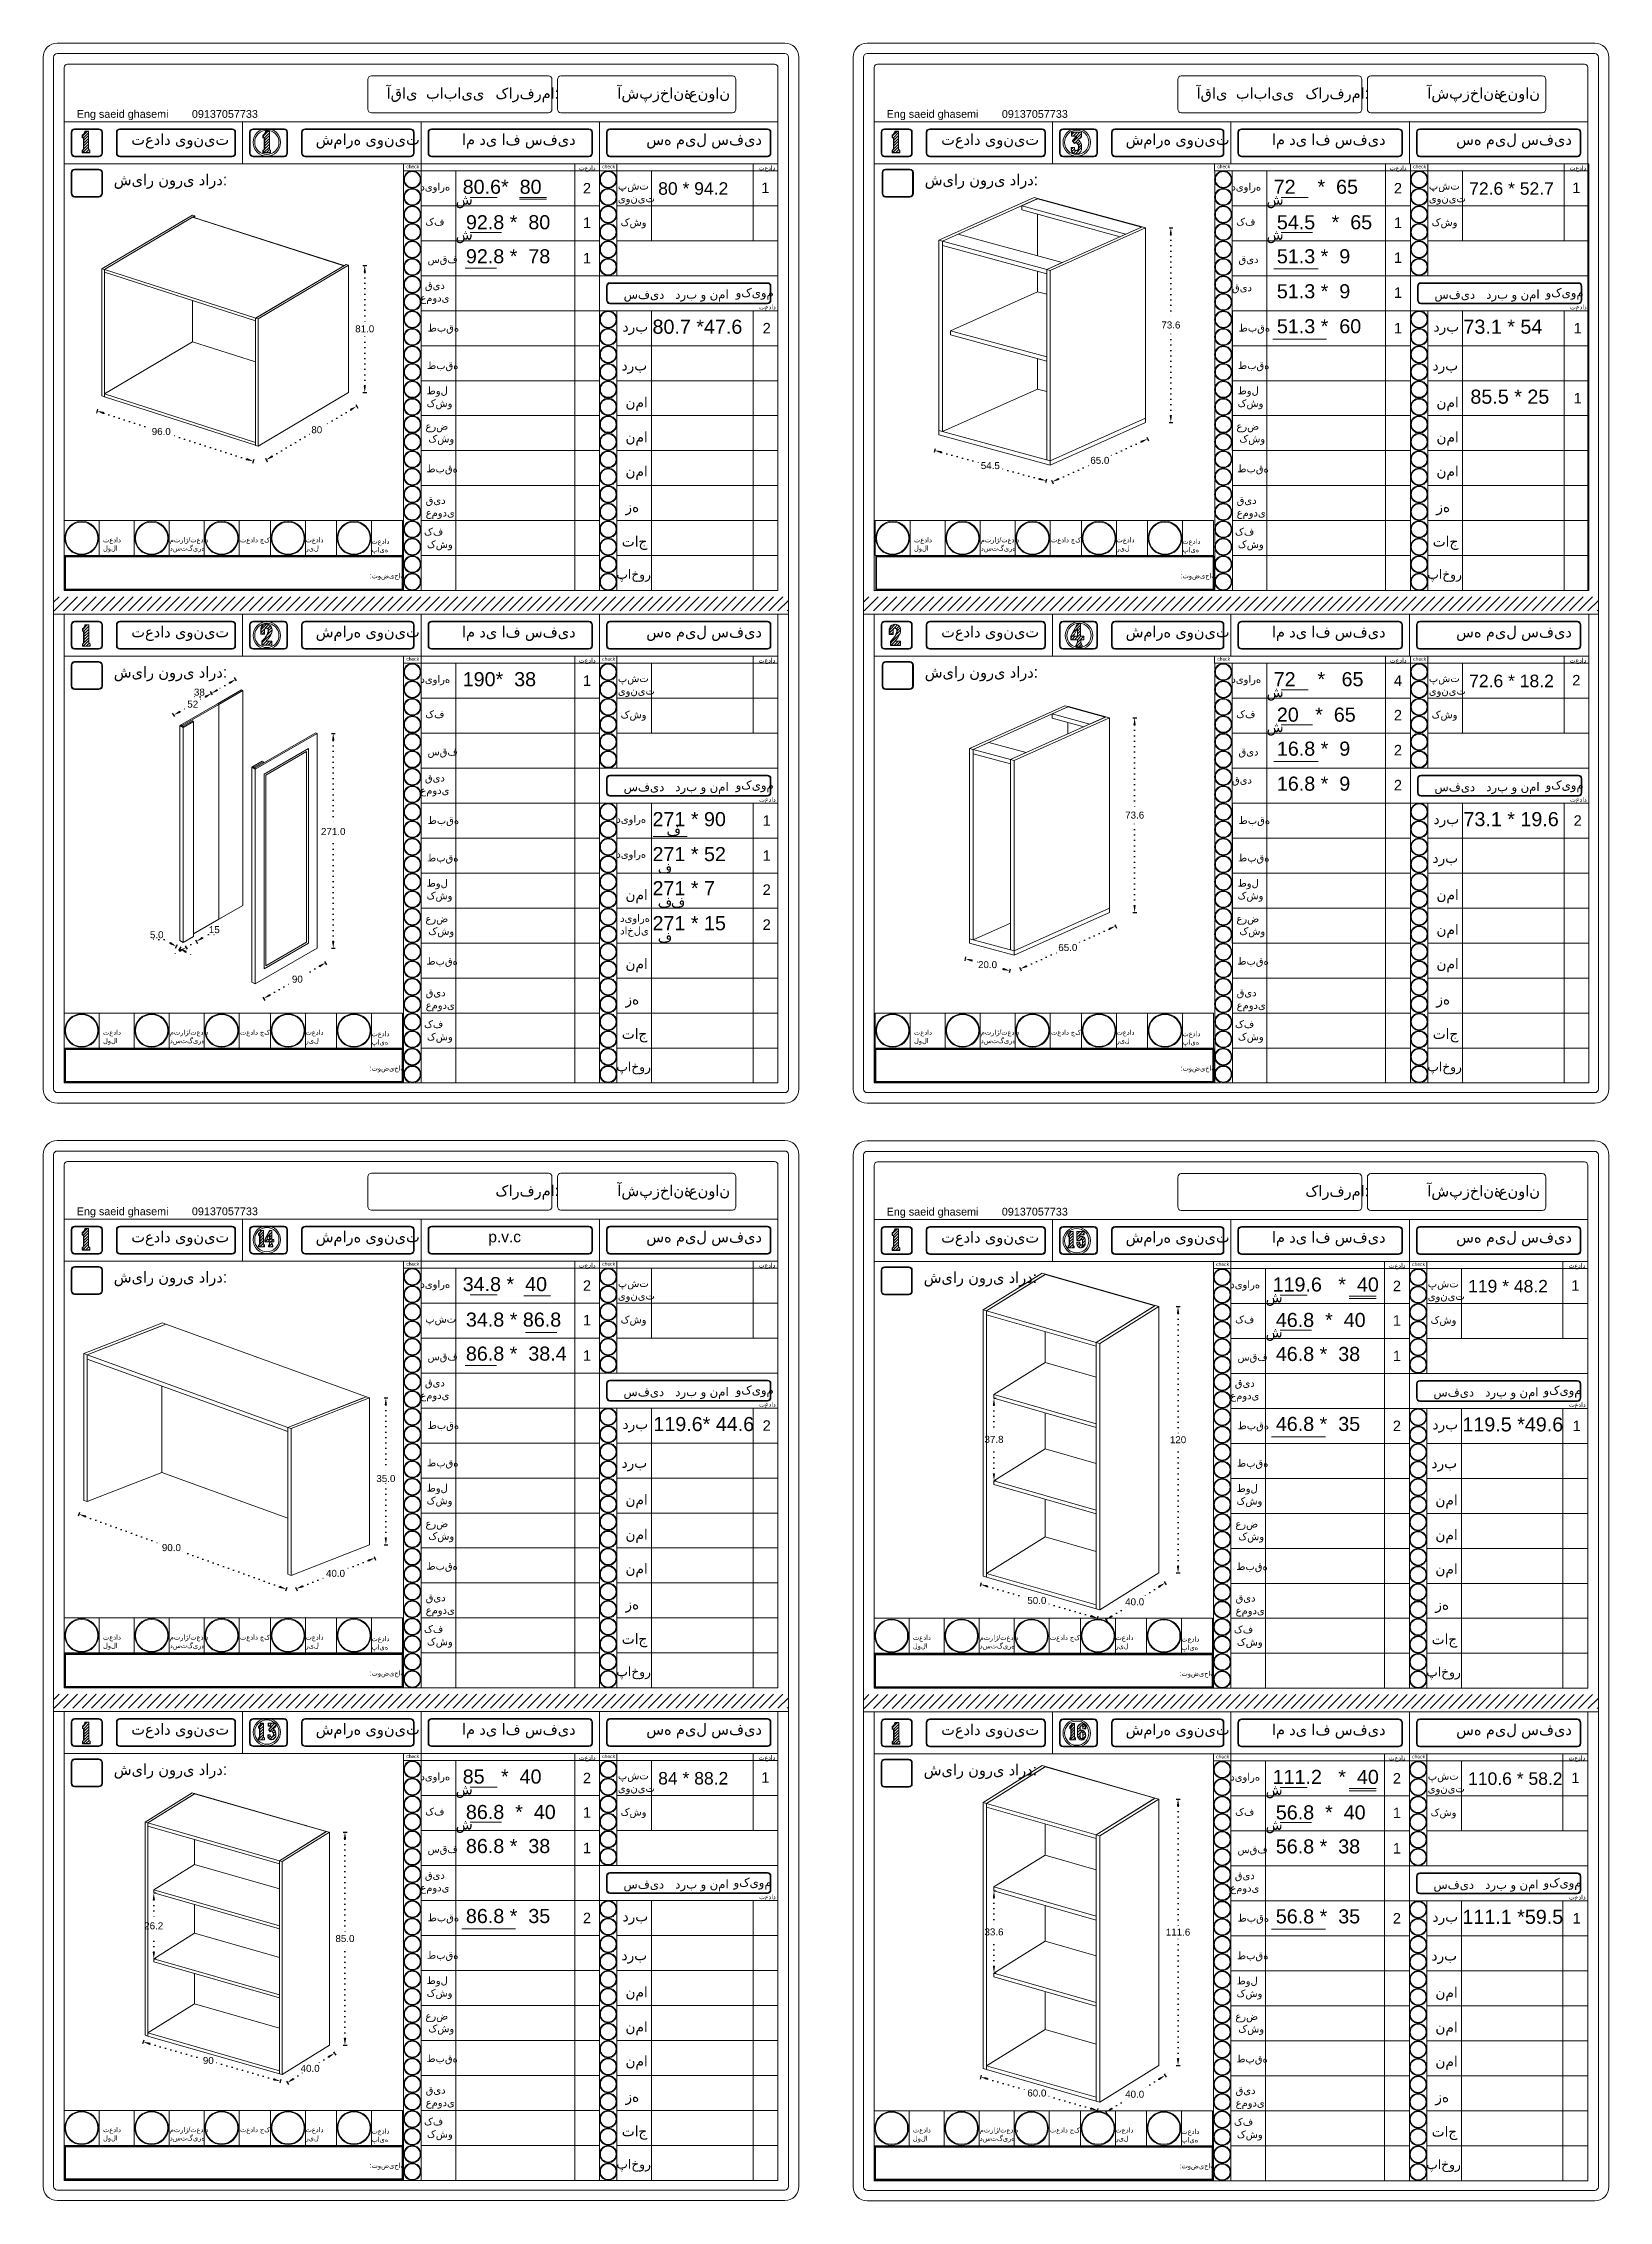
# Model space of a CAD drawing. Header units: inches. Extents: x 352 to 11605, y -941 to 2503.
# Drawn here: x 8194 to 9089, y 339 to 1573 of the extents above; entities that cross this region are included whole.
import ezdxf

# ---------------------------------------------------------------- set-up
doc = ezdxf.new("R2010")
doc.units = ezdxf.units.IN
doc.header["$MEASUREMENT"] = 0
doc.linetypes.add('ACAD_ISO07W100', pattern=[3, 0, -3])
doc.styles.get("Standard").update_dxf_attribs({"font": 'arial.ttf'})
doc.dimstyles.new('ISO-25', dxfattribs={"dimtxt": 4, "dimasz": 4, "dimexe": 1.25, "dimexo": 0.625, "dimtad": 1, "dimtih": 1, "dimtoh": 1, "dimdec": 1, "dimtxsty": 'Standard', "dimcen": 2.5, "dimadec": 0, "dimazin": 0, "dimtfac": 1, "dimtdec": 1, "dimtmove": 0, "dimatfit": 3, "dimfxl": 1, "dimfxlon": 1, "dimarcsym": 0})
pattern_1 = [(45, (7787.1839, 1153.8706), (-0.8148213, 0.8148213), [])]
pattern_2 = [(45, (8284.3916, 1434.4942), (-0.8148213, 0.8148213), [])]
pattern_3 = [(45, (8034.984, 1177.0988), (-0.8148213, 0.8148213), [])]

msp = doc.modelspace()

# ---------------------------------------------------------------- texts
at = {"lineweight": 20, "attachment_point": 1}
for s, width, gutter_width, heights, insert, char_height in [('آقای  بابایی', 53.2215, 164.79, [0], (8390.03, 1547.39), 6.3113), ('{\\fArial|b0|i0|c178|p34;کارفرما:}', 0.2338, 164.79, [0], (8452.24, 1547.39), 6.3113), ('آشپزخانه', 27.9316, 164.79, [0], (8521.94, 1547.39), 6.311), (':عنوان', 27.9316, 164.79, [0], (8560.37, 1547.39), 6.311), ('آقای  بابایی', 53.2215, 164.79, [0], (8852.98, 1547.39), 6.3113), ('{\\fArial|b0|i0|c178|p34;کارفرما:}', 0.2338, 164.79, [0], (8915.19, 1547.39), 6.3113), ('آشپزخانه', 27.9316, 164.79, [0], (8984.89, 1547.39), 6.311), (':عنوان', 27.9316, 164.79, [0], (9023.32, 1547.39), 6.311), ('{\\fArial|b0|i0|c178|p34;Eng saeid ghasemi}', 79.2452, 164.79, [0], (8212.87, 1534.58), 4.4179), ('{\\fArial|b0|i0|c178|p34;09137057733 }', 65.4498, 164.79, [0], (8278.7, 1534.58), 4.4179), ('{\\fArial|b0|i0|c178|p34;Eng saeid ghasemi}', 79.2452, 164.79, [0], (8675.82, 1534.58), 4.4179), ('{\\fArial|b0|i0|c178|p34;09137057733 }', 65.4498, 164.79, [0], (8741.66, 1534.58), 4.4179), ('{\\fArial|b0|i0|c178|p34;تعداد یونیت}', 65.4498, 164.79, [0], (8244.07, 1520.99), 6.3113), ('{\\fArial|b0|i0|c178|p34;شماره یونیت}', 65.4498, 164.79, [0], (8349.5, 1520.99), 6.3113), ('{\\fArial|b0|i0|c178|p34;ام دی اف سفید}', 65.4498, 164.79, [0], (8433.11, 1520.99), 6.3113), ('{\\fArial|b0|i0|c178|p34;سه میل سفید}', 65.4498, 164.79, [0], (8538.44, 1520.99), 6.3113), ('{\\fArial|b0|i0|c178|p34;تعداد یونیت}', 65.4498, 164.79, [0], (8707.02, 1520.99), 6.3113), ('{\\fArial|b0|i0|c178|p34;شماره یونیت}', 65.4498, 164.79, [0], (8812.45, 1520.99), 6.3113), ('{\\fArial|b0|i0|c178|p34;ام دی اف سفید}', 65.4498, 164.79, [0], (8896.06, 1520.99), 6.3113), ('{\\fArial|b0|i0|c178|p34;سه میل سفید}', 65.4498, 164.79, [0], (9001.39, 1520.99), 6.3113), ('{\\fArial|b0|i0|c178|p34;شیار نوری دارد:}', 65.4498, 164.79, [0], (8234.07, 1497.95), 6.3113), ('{\\fArial|b0|i0|c178|p34;شیار نوری دارد:}', 65.4498, 164.79, [0], (8234.07, 1497.95), 6.3113), ('{\\fArial|b0|i0|c178|p34;check}', 8.1204, 164.79, [0], (8401.27, 1503.3), 2.0101), ('{\\fArial|b0|i0|c178|p34;دیواره }', 17.3175, 247.18, [0], (8409.34, 1492.96), 4.3074), ('80.6*  80', 61.9823, 462.54, [8.23], (8433.51, 1494.77), 8.06), ('{\\fArial|b0|i0|c178|p34;تعداد }', 11.7486, 164.79, [0], (8499.95, 1502.89), 2.6665), ('2{\\fArial|b0|i0|c178|p34; }', 8.5903, 164.79, [0], (8502.22, 1492.9), 6), ('{\\fArial|b0|i0|c178|p34;check}', 8.423, 164.79, [0], (8513.27, 1503.3), 2.0101), ('80 * 94.2', 58.0086, 411.15, [7.32], (8545.25, 1493.34), 7.165), ('{\\fArial|b0|i0|c178|p34;تعداد }', 10.9902, 164.79, [0], (8602.71, 1502.89), 2.6665), ('1{\\fArial|b0|i0|c178|p34; }', 8.5903, 164.79, [0], (8604.18, 1493.18), 6), ('{\\fArial|b0|i0|c178|p34;شیار نوری دارد:}', 65.4498, 164.79, [0], (8697.63, 1497.95), 6.3113), ('{\\fArial|b0|i0|c178|p34;شیار نوری دارد:}', 65.4498, 164.79, [0], (8697.63, 1497.95), 6.3113), ('{\\fArial|b0|i0|c178|p34;check}', 8.1204, 164.79, [0], (8864.83, 1503.3), 2.0101), ('{\\fArial|b0|i0|c178|p34;دیواره }', 17.3175, 247.18, [0], (8872.9, 1492.96), 4.3074), ('72    *  65', 61.9823, 462.54, [8.23], (8897.07, 1494.77), 8.0603), ('{\\fArial|b0|i0|c178|p34;تعداد }', 11.7486, 164.79, [0], (8963.5, 1502.89), 2.6665), ('2{\\fArial|b0|i0|c178|p34; }', 8.5903, 164.79, [0], (8965.78, 1492.9), 6), ('{\\fArial|b0|i0|c178|p34;check}', 8.423, 164.79, [0], (8976.83, 1503.3), 2.0101), ('72.6 * 52.7', 58.0086, 411.15, [7.32], (9008.81, 1493.34), 7.1647), ('{\\fArial|b0|i0|c178|p34;تعداد }', 10.9902, 164.79, [0], (9066.26, 1502.89), 2.6665), ('1{\\fArial|b0|i0|c178|p34; }', 8.5903, 164.79, [0], (9067.73, 1493.18), 6), ('{\\fArial|b0|i0|c178|p34;ش}', 15.3157, 346.26, [0], (8429.51, 1486.52), 6.0339), ('{\\fArial|b0|i0|c178|p34;پشت \\Pیونیت}', 19.3052, 247.18, [0], (8522.2, 1493.42), 4.3074), ('{\\fArial|b0|i0|c178|p34;ش}', 15.3157, 346.26, [0], (8893.06, 1486.52), 6.0339), ('{\\fArial|b0|i0|c178|p34;پشت \\Pیونیت}', 19.3052, 247.18, [0], (8985.76, 1493.42), 4.3074), ('{\\fArial|b0|i0|c178|p34;کف }', 15.3367, 247.18, [0], (8412.08, 1472.96), 4.3074), ('92.8 *  80', 65.2593, 462.54, [0], (8435.34, 1474.5), 8.06), ('1{\\fArial|b0|i0|c178|p34; }', 8.5903, 164.79, [0], (8502.22, 1473.18), 6), ('{\\fArial|b0|i0|c178|p34;کشو }', 17.7019, 247.18, [0], (8523.8, 1472.69), 4.3074), ('{\\fArial|b0|i0|c178|p34;کف }', 15.3367, 247.18, [0], (8875.64, 1472.96), 4.3074), ('54.5   *  65', 65.2593, 462.54, [8.23], (8898.89, 1474.5), 8.0603), ('1{\\fArial|b0|i0|c178|p34; }', 8.5903, 164.79, [0], (8965.78, 1473.18), 6), ('{\\fArial|b0|i0|c178|p34;کشو }', 17.7019, 247.18, [0], (8987.36, 1472.69), 4.3074), ('{\\fArial|b0|i0|c178|p34;ش}', 15.3157, 346.26, [0], (8429.51, 1466.52), 6.0339), ('{\\fArial|b0|i0|c178|p34;ش}', 15.3157, 346.26, [0], (8893.06, 1466.52), 6.0339), ('{\\fArial|b0|i0|c178|p34;سقف}', 20.995, 247.18, [0], (8413.43, 1451.49), 4.3074), ('92.8 *  78', 66.8047, 462.54, [0], (8435.34, 1455.04), 8.06), ('1{\\fArial|b0|i0|c178|p34; }', 8.5903, 164.79, [0], (8502.22, 1452.9), 6), ('{\\fArial|b0|i0|c178|p34;قید}', 20.995, 247.18, [0], (8876.99, 1451.49), 4.3074), ('51.3 *  9', 66.8047, 462.54, [8.24], (8898.89, 1455.04), 8.06), ('1{\\fArial|b0|i0|c178|p34; }', 8.5903, 164.79, [0], (8965.78, 1453.18), 6), ('\\pxqc;{\\fArial|b0|i0|c178|p34;قید\\Pعمودی  }', 21.1589, 247.18, [0], (8407.02, 1436.61), 4.3074), ('سفید', 37.9723, 164.79, [0], (8525.52, 1431.8), 5.058), ('{\\fArial|b0|i0|c178|p34;درب و نما}', 36.0682, 164.79, [0], (8555.04, 1431.8), 5.0582), ('وکیوم', 17.2431, 132.07, [0], (8589.54, 1432.85), 5.058), ('{\\fArial|b0|i0|c178|p34;قید  }', 21.1589, 247.18, [0], (8873.25, 1435.37), 4.3074), ('51.3 *  9', 66.8047, 462.54, [0], (8898.89, 1435.04), 8.06), ('1{\\fArial|b0|i0|c178|p34; }', 8.5903, 164.79, [0], (8965.78, 1433.18), 6), ('{\\fArial|b0|i0|c178|p34;سفید}', 37.9723, 164.79, [0], (8988.98, 1431.8), 5.0582), ('{\\fArial|b0|i0|c178|p34;درب و نما}', 36.0682, 164.79, [0], (9018.59, 1431.8), 5.0582), ('وکیوم', 17.2431, 132.07, [0], (9052.49, 1432.85), 5.058), ('{\\fArial|b0|i0|c178|p34;تعداد }', 10.7715, 164.79, [0], (8602.92, 1423.32), 2.6665), ('{\\fArial|b0|i0|c178|p34;تعداد }', 10.7715, 164.79, [0], (9066.48, 1423.32), 2.6665), ('{\\fArial|b0|i0|c178|p34;طبقه}', 98.1747, 247.18, [0], (8413.49, 1412.29), 4.3074), ('{\\fArial|b0|i0|c178|p34;درب}', 20.6748, 340.12, [0], (8524.89, 1413.88), 5.927), ('80.7 *47.6', 65.2593, 462.54, [8.23], (8542.01, 1414.77), 8.06), ('2 ', 8.5903, 164.79, [0], (8604.95, 1412.9), 6), ('{\\fArial|b0|i0|c178|p34;طبقه}', 16.0176, 247.18, [0], (8877.05, 1412.29), 4.3074), ('51.3 *  60', 65.2593, 462.54, [0], (8898.89, 1415.04), 8.06), ('1{\\fArial|b0|i0|c178|p34; }', 8.5903, 164.79, [0], (8965.78, 1412.9), 6), ('{\\fArial|b0|i0|c178|p34;درب}', 20.6748, 340.12, [0], (8988.45, 1413.88), 5.927), ('73.1 * 54', 65.2593, 462.54, [8.23], (9005.56, 1414.77), 8.06), ('1{\\fArial|b0|i0|c178|p34; }', 8.5903, 164.79, [0], (9068.5, 1412.9), 6), ('{\\fArial|b0|i0|c178|p34;طبقه}', 14.1457, 164.79, [0], (8413.12, 1390.84), 4.3074), ('{\\fArial|b0|i0|c178|p34;درب}', 13.4202, 164.79, [0], (8524.31, 1391.67), 5.927), ('{\\fArial|b0|i0|c178|p34;طبقه}', 14.1457, 164.79, [0], (8876.68, 1390.84), 4.3074), ('{\\fArial|b0|i0|c178|p34;درب}', 13.4202, 164.79, [0], (8987.87, 1391.67), 5.927), ('{\\fArial|b0|i0|c178|p34;طول \\Pکشو}', 17.6756, 164.79, [0], (8412.89, 1376.4), 4.3074), ('{\\fArial|b0|i0|c178|p34;نما}', 11.1787, 164.79, [0], (8526.55, 1370.5), 5.927), ('{\\fArial|b0|i0|c178|p34;طول \\Pکشو}', 17.6756, 164.79, [0], (8876.44, 1376.4), 4.3074), ('{\\fArial|b0|i0|c178|p34;نما}', 11.1787, 164.79, [0], (8990.11, 1370.5), 5.927), ('85.5 * 25', 65.2593, 462.54, [8.23], (9009.52, 1374.77), 8.06), ('1{\\fArial|b0|i0|c178|p34; }', 8.5903, 164.79, [0], (9068.5, 1372.9), 6), ('{\\fArial|b0|i0|c178|p34;عرض \\P کشو}', 18.5758, 164.79, [0], (8412.21, 1356.09), 4.3074), ('{\\fArial|b0|i0|c178|p34;نما}', 11.1787, 164.79, [0], (8526.55, 1350.6), 5.927), ('{\\fArial|b0|i0|c178|p34;عرض \\P کشو}', 18.5758, 164.79, [0], (8875.76, 1356.09), 4.3074), ('{\\fArial|b0|i0|c178|p34;نما}', 11.1787, 164.79, [0], (8990.11, 1350.6), 5.927), ('{\\fArial|b0|i0|c178|p34;طبقه}', 14.2061, 164.79, [0], (8412.75, 1331.79), 4.3074), ('{\\fArial|b0|i0|c178|p34;نما}', 11.1787, 164.79, [0], (8526.55, 1331.07), 5.927), ('{\\fArial|b0|i0|c178|p34;طبقه}', 14.2061, 164.79, [0], (8876.3, 1331.79), 4.3074), ('{\\fArial|b0|i0|c178|p34;نما}', 11.1787, 164.79, [0], (8990.11, 1331.07), 5.927), ('{\\fArial|b0|i0|c178|p34;قید \\Pعمودی}', 14.0099, 164.79, [0], (8412.36, 1313.77), 4.3074), ('{\\fArial|b0|i0|c178|p34;زه}', 11.2031, 164.79, [0], (8526.53, 1310.8), 5.927), ('{\\fArial|b0|i0|c178|p34;قید \\Pعمودی}', 14.0099, 164.79, [0], (8875.91, 1313.77), 4.3074), ('{\\fArial|b0|i0|c178|p34;زه}', 11.2031, 164.79, [0], (8990.08, 1310.8), 5.927), ('{\\fArial|b0|i0|c178|p34;کف }\\P{\\fArial|b0|i0|c178|p34; کشو}', 17.5398, 164.79, [0], (8411.38, 1295.76), 4.3074), ('{\\fArial|b0|i0|c178|p34;کف }\\P{\\fArial|b0|i0|c178|p34; کشو}', 17.5398, 164.79, [0], (8874.94, 1295.76), 4.3074), ('تعداد لولا', 17.7752, 164.79, [0], (8227.92, 1290.33), 2.872), ('متراژ/تعداد\\Pدستگیره', 19.6171, 164.79, [0], (8266.08, 1290.33), 2.8716), ('تعداد جک', 17.466, 164.79, [0], (8306.22, 1290.33), 2.872), ('تعداد ریل', 17.6808, 164.79, [0], (8343.69, 1290.33), 2.872), ('تعداد پایه', 17.7105, 164.79, [0], (8381.37, 1289.49), 2.872), ('{\\fArial|b0|i0|c178|p34;تاج}', 13.2883, 164.79, [0], (8524.44, 1290.99), 5.927), ('تعداد لولا', 17.7752, 164.79, [0], (8691.48, 1290.33), 2.872), ('متراژ/تعداد\\Pدستگیره', 19.6171, 164.79, [0], (8729.64, 1290.33), 2.8716), ('تعداد جک', 17.466, 164.79, [0], (8769.78, 1290.33), 2.872), ('تعداد ریل', 17.6808, 164.79, [0], (8807.24, 1290.33), 2.872), ('تعداد پایه', 17.7105, 164.79, [0], (8844.92, 1289.49), 2.872), ('{\\fArial|b0|i0|c178|p34;تاج}', 13.2883, 164.79, [0], (8988, 1290.99), 5.927), ('{\\fArial|b0|i0|c178|p34;پاخور}', 12.8103, 147.32, [0], (8521.35, 1271.93), 5.2987), ('{\\fArial|b0|i0|c178|p34;پاخور}', 12.8103, 147.32, [0], (8984.9, 1271.93), 5.2987), (':توضیحات', 65.4498, 164.79, [0], (8380.34, 1269.8), 2.872), (':توضیحات', 18.5601, 164.79, [0], (8843.89, 1269.8), 2.872), ('{\\fArial|b0|i0|c178|p34;تعداد یونیت}', 65.4498, 164.79, [0], (8244.07, 1239.48), 6.3113), ('{\\fArial|b0|i0|c178|p34;شماره یونیت}', 65.4498, 164.79, [0], (8349.5, 1239.48), 6.3113), ('{\\fArial|b0|i0|c178|p34;ام دی اف سفید}', 65.4498, 164.79, [0], (8433.11, 1239.48), 6.3113), ('{\\fArial|b0|i0|c178|p34;سه میل سفید}', 65.4498, 164.79, [0], (8538.44, 1239.48), 6.3113), ('{\\fArial|b0|i0|c178|p34;تعداد یونیت}', 65.4498, 164.79, [0], (8707.02, 1239.48), 6.3113), ('{\\fArial|b0|i0|c178|p34;شماره یونیت}', 65.4498, 164.79, [0], (8812.45, 1239.48), 6.3113), ('{\\fArial|b0|i0|c178|p34;ام دی اف سفید}', 65.4498, 164.79, [0], (8896.06, 1239.48), 6.3113), ('{\\fArial|b0|i0|c178|p34;سه میل سفید}', 65.4498, 164.79, [0], (9001.39, 1239.48), 6.3113), ('{\\fArial|b0|i0|c178|p34;check}', 8.1204, 164.79, [0], (8401.27, 1221.78), 2.0101), ('{\\fArial|b0|i0|c178|p34;تعداد }', 11.7486, 164.79, [0], (8499.95, 1221.37), 2.6665), ('{\\fArial|b0|i0|c178|p34;check}', 8.423, 164.79, [0], (8513.27, 1221.78), 2.0101), ('{\\fArial|b0|i0|c178|p34;تعداد }', 10.9902, 164.79, [0], (8602.71, 1221.37), 2.6665), ('{\\fArial|b0|i0|c178|p34;check}', 65.4498, 164.79, [0], (8864.83, 1221.78), 2.0101), ('{\\fArial|b0|i0|c178|p34;تعداد }', 65.4498, 164.79, [0], (8963.5, 1221.37), 2.6665), ('{\\fArial|b0|i0|c178|p34;check}', 65.4498, 164.79, [0], (8976.83, 1221.78), 2.0101), ('{\\fArial|b0|i0|c178|p34;تعداد }', 10.9902, 164.79, [0], (9066.26, 1221.37), 2.6665), ('{\\fArial|b0|i0|c178|p34;شیار نوری دارد:}', 65.4498, 164.79, [0], (8234.07, 1216.44), 6.3113), ('{\\fArial|b0|i0|c178|p34;شیار نوری دارد:}', 65.4498, 164.79, [0], (8234.07, 1216.44), 6.3113), ('{\\fArial|b0|i0|c178|p34;دیواره }', 17.3175, 247.18, [0], (8409.34, 1211.45), 4.3074), ('190*  38', 61.9823, 462.54, [8.23], (8433.51, 1213.25), 8.06), ('1 ', 8.5903, 164.79, [0], (8502.22, 1211.39), 6), ('{\\fArial|b0|i0|c178|p34;پشت \\Pیونیت}', 19.3052, 247.18, [0], (8522.2, 1211.9), 4.3074), ('{\\fArial|b0|i0|c178|p34;شیار نوری دارد:}', 65.4498, 164.79, [0], (8697.63, 1216.44), 6.3113), ('{\\fArial|b0|i0|c178|p34;شیار نوری دارد:}', 65.4498, 164.79, [0], (8697.63, 1216.44), 6.3113), ('{\\fArial|b0|i0|c178|p34;دیواره }', 17.3175, 247.18, [0], (8872.9, 1211.45), 4.3074), ('72    *   65', 61.9823, 462.54, [8.23], (8897.07, 1213.25), 8.0603), ('4 ', 8.5903, 164.79, [0], (8965.78, 1211.39), 6), ('{\\fArial|b0|i0|c178|p34;پشت \\Pیونیت}', 19.3052, 247.18, [0], (8985.76, 1211.9), 4.3074), ('72.6 * 18.2', 58.0086, 411.15, [7.32], (9008.81, 1211.82), 7.1647), ('2 ', 8.5903, 164.79, [0], (9067.73, 1211.66), 6), ('{\\fArial|b0|i0|c178|p34;ش}', 15.3157, 346.26, [0], (8893.06, 1205.01), 6.0339), ('{\\fArial|b0|i0|c178|p34;کف }', 15.3367, 247.18, [0], (8412.08, 1191.44), 4.3074), ('{\\fArial|b0|i0|c178|p34;کشو }', 17.7019, 247.18, [0], (8523.8, 1191.18), 4.3074), ('{\\fArial|b0|i0|c178|p34;کف }', 15.3367, 247.18, [0], (8875.64, 1191.44), 4.3074), ('20   *  65', 65.2593, 462.54, [0], (8898.89, 1192.98), 8.06), ('2', 8.5903, 164.79, [0], (8965.78, 1191.66), 6), ('{\\fArial|b0|i0|c178|p34;کشو }', 17.7019, 247.18, [0], (8987.36, 1191.18), 4.3074), ('{\\fArial|b0|i0|c178|p34;ش}', 15.3157, 346.26, [0], (8893.06, 1185.01), 6.0339), ('16.8 *  9', 66.8047, 462.54, [0], (8898.89, 1173.53), 8.06), ('{\\fArial|b0|i0|c178|p34;سقف}', 20.995, 247.18, [0], (8413.43, 1169.97), 4.3074), ('{\\fArial|b0|i0|c178|p34;قید}', 20.995, 247.18, [0], (8876.99, 1169.97), 4.3074), ('2', 8.5903, 164.79, [0], (8965.78, 1171.66), 6), ('\\pxqc;{\\fArial|b0|i0|c178|p34;قید\\Pعمودی  }', 21.1589, 247.18, [0], (8407.02, 1155.09), 4.3074), ('سفید', 37.9723, 164.79, [0], (8525.52, 1150.28), 5.058), ('{\\fArial|b0|i0|c178|p34;درب و نما}', 36.0682, 164.79, [0], (8555.04, 1150.28), 5.0582), ('وکیوم', 17.2431, 132.07, [0], (8589.54, 1151.33), 5.058), ('{\\fArial|b0|i0|c178|p34;قید  }', 21.1589, 247.18, [0], (8873.25, 1153.85), 4.3074), ('16.8 *  9', 66.8047, 462.54, [0], (8898.89, 1153.53), 8.06), ('2 ', 8.5903, 164.79, [0], (8965.78, 1151.66), 6), ('{\\fArial|b0|i0|c178|p34;سفید}', 37.9723, 164.79, [0], (8988.98, 1150.28), 5.0582), ('{\\fArial|b0|i0|c178|p34;درب و نما}', 36.0682, 164.79, [0], (9018.59, 1150.28), 5.0582), ('وکیوم', 17.2431, 132.07, [0], (9052.49, 1151.33), 5.058), ('{\\fArial|b0|i0|c178|p34;تعداد }', 10.7715, 164.79, [0], (8602.92, 1141.81), 2.6665), ('{\\fArial|b0|i0|c178|p34;تعداد }', 10.7715, 164.79, [0], (9066.48, 1141.81), 2.6665), ('{\\fArial|b0|i0|c178|p34;طبقه}', 98.1747, 247.18, [0], (8413.49, 1130.78), 4.3074), ('{\\fArial|b0|i0|c178|p34;دیواره }', 17.3175, 247.18, [0], (8521.34, 1131.45), 4.3074), ('271 * 90', 65.2593, 462.54, [8.23], (8542.01, 1133.25), 8.06), ('ف', 15.3157, 346.26, [0], (8550.02, 1125.88), 6.03), ('1 ', 8.5903, 164.79, [0], (8604.95, 1131.39), 6), ('{\\fArial|b0|i0|c178|p34;طبقه}', 98.1747, 247.18, [0], (8877.05, 1130.78), 4.3074), ('{\\fArial|b0|i0|c178|p34;درب}', 20.6748, 340.12, [0], (8988.45, 1132.36), 5.927), ('73.1 * 19.6', 65.2593, 462.54, [8.23], (9005.56, 1133.25), 8.0603), ('2 ', 8.5903, 164.79, [0], (9068.5, 1131.39), 6), ('{\\fArial|b0|i0|c178|p34;دیواره }', 17.3175, 247.18, [0], (8521.34, 1111.45), 4.3074), ('271 * 52', 65.2593, 462.54, [8.23], (8542.01, 1113.25), 8.06), ('1 ', 8.5903, 164.79, [0], (8604.95, 1111.39), 6), ('{\\fArial|b0|i0|c178|p34;طبقه}', 14.1457, 164.79, [0], (8413.12, 1109.32), 4.3074), ('ف', 15.3157, 346.26, [0], (8545.02, 1104.38), 6.03), ('{\\fArial|b0|i0|c178|p34;طبقه}', 14.1457, 164.79, [0], (8876.68, 1109.32), 4.3074), ('{\\fArial|b0|i0|c178|p34;درب}', 13.4202, 164.79, [0], (8987.87, 1110.15), 5.927), ('{\\fArial|b0|i0|c178|p34;طول \\Pکشو}', 17.6756, 164.79, [0], (8412.89, 1094.88), 4.3074), ('{\\fArial|b0|i0|c178|p34;نما}', 11.1787, 164.79, [0], (8526.55, 1088.98), 5.927), ('271 * 7', 65.2593, 462.54, [8.23], (8542.01, 1093.75), 8.06), ('2', 8.5903, 164.79, [0], (8604.95, 1091.89), 6), ('{\\fArial|b0|i0|c178|p34;طول \\Pکشو}', 17.6756, 164.79, [0], (8876.44, 1094.88), 4.3074), ('{\\fArial|b0|i0|c178|p34;نما}', 11.1787, 164.79, [0], (8990.11, 1088.98), 5.927), ('{\\fArial|b0|i0|c178|p34;عرض \\P کشو}', 18.5758, 164.79, [0], (8412.21, 1074.58), 4.3074), ('دیواره\\Pداخلی ', 17.3175, 247.18, [0], (8523.52, 1074.83), 4.307), ('271 * 15', 65.2593, 462.54, [8.23], (8542.01, 1073.77), 8.06), ('ف', 15.3157, 346.26, [0], (8545.02, 1084.88), 6.03), ('ف', 15.3157, 346.26, [0], (8552.52, 1084.88), 6.03), ('{\\fArial|b0|i0|c178|p34;عرض \\P کشو}', 18.5758, 164.79, [0], (8875.76, 1074.58), 4.3074), ('ف', 15.3157, 346.26, [0], (8545.02, 1064.9), 6.03), ('2', 8.5903, 164.79, [0], (8604.95, 1071.9), 6), ('{\\fArial|b0|i0|c178|p34;نما}', 11.1787, 164.79, [0], (8990.11, 1069.09), 5.927), ('{\\fArial|b0|i0|c178|p34;طبقه}', 14.2061, 164.79, [0], (8412.75, 1050.27), 4.3074), ('{\\fArial|b0|i0|c178|p34;نما}', 11.1787, 164.79, [0], (8526.55, 1049.55), 5.927), ('{\\fArial|b0|i0|c178|p34;طبقه}', 14.2061, 164.79, [0], (8876.3, 1050.27), 4.3074), ('{\\fArial|b0|i0|c178|p34;نما}', 11.1787, 164.79, [0], (8990.11, 1049.55), 5.927), ('{\\fArial|b0|i0|c178|p34;قید \\Pعمودی}', 14.0099, 164.79, [0], (8412.36, 1032.25), 4.3074), ('{\\fArial|b0|i0|c178|p34;زه}', 11.2031, 164.79, [0], (8526.53, 1029.28), 5.927), ('{\\fArial|b0|i0|c178|p34;قید \\Pعمودی}', 14.0099, 164.79, [0], (8875.91, 1032.25), 4.3074), ('{\\fArial|b0|i0|c178|p34;زه}', 11.2031, 164.79, [0], (8990.08, 1029.28), 5.927), ('{\\fArial|b0|i0|c178|p34;کف }\\P{\\fArial|b0|i0|c178|p34; کشو}', 17.5398, 164.79, [0], (8411.38, 1014.24), 4.3074), ('{\\fArial|b0|i0|c178|p34;کف }\\P{\\fArial|b0|i0|c178|p34; کشو}', 17.5398, 164.79, [0], (8874.94, 1014.24), 4.3074), ('تعداد لولا', 17.7752, 164.79, [0], (8227.92, 1008.81), 2.872), ('متراژ/تعداد\\Pدستگیره', 19.6171, 164.79, [0], (8266.08, 1008.82), 2.8716), ('تعداد جک', 17.466, 164.79, [0], (8306.22, 1008.82), 2.872), ('تعداد ریل', 17.6808, 164.79, [0], (8343.69, 1008.82), 2.872), ('تعداد پایه', 17.7105, 164.79, [0], (8381.37, 1007.97), 2.872), ('{\\fArial|b0|i0|c178|p34;تاج}', 13.2883, 164.79, [0], (8524.44, 1009.47), 5.927), ('تعداد لولا', 17.7752, 164.79, [0], (8691.48, 1008.81), 2.872), ('متراژ/تعداد\\Pدستگیره', 19.6171, 164.79, [0], (8729.64, 1008.82), 2.8716), ('تعداد جک', 17.466, 164.79, [0], (8769.78, 1008.82), 2.872), ('تعداد ریل', 17.6808, 164.79, [0], (8807.24, 1008.82), 2.872), ('تعداد پایه', 17.7105, 164.79, [0], (8844.92, 1007.97), 2.872), ('{\\fArial|b0|i0|c178|p34;تاج}', 13.2883, 164.79, [0], (8988, 1009.47), 5.927), (':توضیحات', 65.4498, 164.79, [0], (8380.34, 988.28), 2.872), ('{\\fArial|b0|i0|c178|p34;پاخور}', 12.8103, 147.32, [0], (8521.35, 990.42), 5.2987), (':توضیحات', 65.4498, 164.79, [0], (8843.89, 988.28), 2.872), ('{\\fArial|b0|i0|c178|p34;پاخور}', 12.8103, 147.32, [0], (8984.9, 990.42), 5.2987), ('{\\fArial|b0|i0|c178|p34;کارفرما:}', 0.2338, 164.79, [0], (8452.24, 920.02), 6.3113), ('آشپزخانه', 27.9316, 164.79, [0], (8521.94, 920.02), 6.311), (':عنوان', 27.9316, 164.79, [0], (8560.37, 920.02), 6.311), ('{\\fArial|b0|i0|c178|p34;کارفرما:}', 0.2338, 164.79, [0], (8915.19, 919.82), 6.3113), ('آشپزخانه', 27.9316, 164.79, [0], (8984.89, 919.82), 6.311), (':عنوان', 27.9316, 164.79, [0], (9023.32, 919.82), 6.311), ('{\\fArial|b0|i0|c178|p34;Eng saeid ghasemi}', 79.2452, 164.79, [0], (8212.87, 907.21), 4.4179), ('{\\fArial|b0|i0|c178|p34;09137057733 }', 65.4498, 164.79, [0], (8278.7, 907.21), 4.4179), ('{\\fArial|b0|i0|c178|p34;Eng saeid ghasemi}', 79.2452, 164.79, [0], (8675.82, 907.01), 4.4179), ('{\\fArial|b0|i0|c178|p34;09137057733 }', 65.4498, 164.79, [0], (8741.66, 907.01), 4.4179), ('{\\fArial|b0|i0|c178|p34;تعداد یونیت}', 65.4498, 164.79, [0], (8244.07, 893.63), 6.3113), ('{\\fArial|b0|i0|c178|p34;شماره یونیت}', 65.4498, 164.79, [0], (8349.5, 893.63), 6.3113), ('p.v.c', 65.4498, 164.79, [0], (8448.19, 893.63), 6.311), ('{\\fArial|b0|i0|c178|p34;سه میل سفید}', 65.4498, 164.79, [0], (8538.44, 893.63), 6.3113), ('{\\fArial|b0|i0|c178|p34;تعداد یونیت}', 65.4498, 164.79, [0], (8707.02, 893.43), 6.3113), ('{\\fArial|b0|i0|c178|p34;شماره یونیت}', 65.4498, 164.79, [0], (8812.45, 893.43), 6.3113), ('{\\fArial|b0|i0|c178|p34;ام دی اف سفید}', 65.4498, 164.79, [0], (8896.06, 893.43), 6.3113), ('{\\fArial|b0|i0|c178|p34;سه میل سفید}', 65.4498, 164.79, [0], (9001.39, 893.43), 6.3113), ('{\\fArial|b0|i0|c178|p34;check}', 8.1204, 164.79, [0], (8401.27, 875.93), 2.0101), ('{\\fArial|b0|i0|c178|p34;check}', 8.423, 164.79, [0], (8513.27, 875.93), 2.0101), ('{\\fArial|b0|i0|c178|p34;check}', 8.1204, 164.79, [0], (8864.22, 875.73), 2.0101), ('{\\fArial|b0|i0|c178|p34;check}', 8.423, 164.79, [0], (8976.22, 875.73), 2.0101), ('{\\fArial|b0|i0|c178|p34;شیار نوری دارد:}', 65.4498, 164.79, [0], (8234.07, 870.59), 6.3113), ('{\\fArial|b0|i0|c178|p34;شیار نوری دارد:}', 65.4498, 164.79, [0], (8234.07, 870.59), 6.3113), ('{\\fArial|b0|i0|c178|p34;دیواره }', 17.3175, 247.18, [0], (8409.34, 865.6), 4.3074), ('34.8 *  40', 61.9823, 462.54, [8.23], (8433.51, 867.41), 8.06), ('{\\fArial|b0|i0|c178|p34;تعداد }', 11.7486, 164.79, [0], (8499.95, 875.53), 2.6665), ('2{\\fArial|b0|i0|c178|p34; }', 8.5903, 164.79, [0], (8502.22, 865.54), 6), ('{\\fArial|b0|i0|c178|p34;پشت \\Pیونیت}', 19.3052, 247.18, [0], (8522.2, 866.05), 4.3074), ('{\\fArial|b0|i0|c178|p34;تعداد }', 10.9902, 164.79, [0], (8602.71, 875.53), 2.6665), ('{\\fArial|b0|i0|c178|p34;شیار نوری دارد:}', 65.4498, 164.79, [0], (8697.02, 870.39), 6.3113), ('{\\fArial|b0|i0|c178|p34;شیار نوری دارد:}', 65.4498, 164.79, [0], (8697.02, 870.39), 6.3113), ('{\\fArial|b0|i0|c178|p34;دیواره }', 17.3175, 247.18, [0], (8872.29, 865.4), 4.3074), ('119.6   *  40', 61.9823, 462.54, [8.23], (8896.46, 867.21), 8.0603), ('{\\fArial|b0|i0|c178|p34;تعداد }', 11.7486, 164.79, [0], (8962.9, 875.32), 2.6665), ('2{\\fArial|b0|i0|c178|p34; }', 8.5903, 164.79, [0], (8965.17, 865.34), 6), ('{\\fArial|b0|i0|c178|p34;پشت \\Pیونیت}', 19.3052, 247.18, [0], (8985.15, 865.85), 4.3074), ('119 * 48.2', 58.0086, 411.15, [7.32], (9008.2, 865.77), 7.165), ('{\\fArial|b0|i0|c178|p34;تعداد }', 10.9902, 164.79, [0], (9065.66, 875.32), 2.6665), ('1{\\fArial|b0|i0|c178|p34; }', 8.5903, 164.79, [0], (9067.13, 865.61), 6), ('{\\fArial|b0|i0|c178|p34;ش}', 15.3157, 346.26, [0], (8892.46, 858.96), 6.0339), ('پشت ', 15.3367, 247.18, [0], (8412.08, 845.6), 4.307), ('34.8 * 86.8', 65.2593, 462.54, [0], (8435.34, 847.13), 8.0603), ('1{\\fArial|b0|i0|c178|p34; }', 8.5903, 164.79, [0], (8502.22, 845.81), 6), ('{\\fArial|b0|i0|c178|p34;کشو }', 17.7019, 247.18, [0], (8523.8, 845.33), 4.3074), ('{\\fArial|b0|i0|c178|p34;کف }', 15.3367, 247.18, [0], (8875.03, 845.4), 4.3074), ('46.8  *  40', 65.2593, 462.54, [0], (8898.29, 846.93), 8.0603), ('1{\\fArial|b0|i0|c178|p34; }', 8.5903, 164.79, [0], (8965.17, 845.61), 6), ('{\\fArial|b0|i0|c178|p34;کشو }', 17.7019, 247.18, [0], (8986.76, 845.13), 4.3074), ('86.8 *  38.4', 66.8047, 462.54, [0], (8435.34, 827.68), 8.0603), ('{\\fArial|b0|i0|c178|p34;ش}', 15.3157, 346.26, [0], (8892.46, 838.96), 6.0339), ('46.8 *  38', 66.8047, 462.54, [0], (8898.29, 827.48), 8.06), ('{\\fArial|b0|i0|c178|p34;سقف}', 20.995, 247.18, [0], (8413.43, 824.13), 4.3074), ('1{\\fArial|b0|i0|c178|p34; }', 8.5903, 164.79, [0], (8502.22, 825.54), 6), ('{\\fArial|b0|i0|c178|p34;سقف}', 20.995, 247.18, [0], (8876.39, 823.93), 4.3074), ('1{\\fArial|b0|i0|c178|p34; }', 8.5903, 164.79, [0], (8965.17, 825.34), 6), ('\\pxqc;{\\fArial|b0|i0|c178|p34;قید\\Pعمودی  }', 21.1589, 247.18, [0], (8407.02, 809.24), 4.3074), ('{\\fArial|b0|i0|c178|p34;سفید}', 37.9723, 164.79, [0], (8525.43, 804.44), 5.0582), ('{\\fArial|b0|i0|c178|p34;درب و نما}', 36.0682, 164.79, [0], (8555.04, 804.44), 5.0582), ('وکیوم', 17.2431, 132.07, [0], (8589.54, 805.48), 5.058), ('\\pxqc;{\\fArial|b0|i0|c178|p34;قید\\Pعمودی  }', 21.1589, 247.18, [0], (8869.97, 809.04), 4.3074), ('{\\fArial|b0|i0|c178|p34;سفید}', 37.9723, 164.79, [0], (8988.38, 804.23), 5.0582), ('{\\fArial|b0|i0|c178|p34;درب و نما}', 36.0682, 164.79, [0], (9017.99, 804.23), 5.0582), ('وکیوم', 17.2431, 132.07, [0], (9051.28, 805.28), 5.058), ('{\\fArial|b0|i0|c178|p34;تعداد }', 10.7715, 164.79, [0], (8602.92, 795.96), 2.6665), ('{\\fArial|b0|i0|c178|p34;تعداد }', 10.7715, 164.79, [0], (9065.88, 795.76), 2.6665), ('{\\fArial|b0|i0|c178|p34;طبقه}', 98.1747, 247.18, [0], (8413.49, 784.93), 4.3074), ('{\\fArial|b0|i0|c178|p34;درب}', 20.6748, 340.12, [0], (8524.89, 786.52), 5.927), ('119.6* 44.6', 65.2593, 462.54, [8.23], (8542.51, 787.41), 8.0603), ('2 ', 8.5903, 164.79, [0], (8604.95, 785.54), 6), ('{\\fArial|b0|i0|c178|p34;طبقه}', 98.1747, 247.18, [0], (8876.44, 784.73), 4.3074), ('46.8 *  35', 65.2593, 462.54, [0], (8898.29, 787.48), 8.06), ('2{\\fArial|b0|i0|c178|p34; }', 8.5903, 164.79, [0], (8965.17, 785.34), 6), ('{\\fArial|b0|i0|c178|p34;درب}', 20.6748, 340.12, [0], (8987.85, 786.31), 5.927), ('119.5 *49.6', 65.2593, 462.54, [8.23], (9004.96, 787.21), 8.0603), ('1 ', 8.5903, 164.79, [0], (9067.9, 785.34), 6), ('{\\fArial|b0|i0|c178|p34;طبقه}', 14.1457, 164.79, [0], (8413.12, 763.47), 4.3074), ('{\\fArial|b0|i0|c178|p34;درب}', 13.4202, 164.79, [0], (8524.31, 764.3), 5.927), ('{\\fArial|b0|i0|c178|p34;طبقه}', 14.1457, 164.79, [0], (8876.07, 763.27), 4.3074), ('{\\fArial|b0|i0|c178|p34;درب}', 13.4202, 164.79, [0], (8987.26, 764.1), 5.927), ('{\\fArial|b0|i0|c178|p34;طول \\Pکشو}', 17.6756, 164.79, [0], (8412.89, 749.03), 4.3074), ('{\\fArial|b0|i0|c178|p34;نما}', 11.1787, 164.79, [0], (8526.55, 743.13), 5.927), ('{\\fArial|b0|i0|c178|p34;طول \\Pکشو}', 17.6756, 164.79, [0], (8875.84, 748.83), 4.3074), ('{\\fArial|b0|i0|c178|p34;نما}', 11.1787, 164.79, [0], (8989.5, 742.93), 5.927), ('{\\fArial|b0|i0|c178|p34;عرض \\P کشو}', 18.5758, 164.79, [0], (8412.21, 728.73), 4.3074), ('{\\fArial|b0|i0|c178|p34;نما}', 11.1787, 164.79, [0], (8526.55, 723.24), 5.927), ('{\\fArial|b0|i0|c178|p34;عرض \\P کشو}', 18.5758, 164.79, [0], (8875.16, 728.53), 4.3074), ('{\\fArial|b0|i0|c178|p34;نما}', 11.1787, 164.79, [0], (8989.5, 723.04), 5.927), ('{\\fArial|b0|i0|c178|p34;طبقه}', 14.2061, 164.79, [0], (8412.75, 704.42), 4.3074), ('{\\fArial|b0|i0|c178|p34;نما}', 11.1787, 164.79, [0], (8526.55, 703.7), 5.927), ('{\\fArial|b0|i0|c178|p34;طبقه}', 14.2061, 164.79, [0], (8875.7, 704.22), 4.3074), ('{\\fArial|b0|i0|c178|p34;نما}', 11.1787, 164.79, [0], (8989.5, 703.5), 5.927), ('{\\fArial|b0|i0|c178|p34;قید \\Pعمودی}', 14.0099, 164.79, [0], (8412.36, 686.4), 4.3074), ('{\\fArial|b0|i0|c178|p34;زه}', 11.2031, 164.79, [0], (8526.53, 683.44), 5.927), ('{\\fArial|b0|i0|c178|p34;قید \\Pعمودی}', 14.0099, 164.79, [0], (8875.31, 686.2), 4.3074), ('{\\fArial|b0|i0|c178|p34;زه}', 11.2031, 164.79, [0], (8989.48, 683.24), 5.927), ('{\\fArial|b0|i0|c178|p34;کف }\\P{\\fArial|b0|i0|c178|p34; کشو}', 17.5398, 164.79, [0], (8411.38, 668.4), 4.3074), ('{\\fArial|b0|i0|c178|p34;کف }\\P{\\fArial|b0|i0|c178|p34; کشو}', 17.5398, 164.79, [0], (8874.34, 668.19), 4.3074), ('تعداد لولا', 17.7752, 164.79, [0], (8227.92, 662.97), 2.872), ('متراژ/تعداد\\Pدستگیره', 19.6171, 164.79, [0], (8266.08, 662.97), 2.8716), ('تعداد جک', 17.466, 164.79, [0], (8306.22, 662.97), 2.872), ('تعداد ریل', 17.6808, 164.79, [0], (8343.69, 662.97), 2.872), ('تعداد پایه', 17.7105, 164.79, [0], (8381.37, 662.13), 2.872), ('{\\fArial|b0|i0|c178|p34;تاج}', 13.2883, 164.79, [0], (8524.44, 663.63), 5.927), ('تعداد لولا', 17.7752, 164.79, [0], (8690.87, 662.77), 2.872), ('متراژ/تعداد\\Pدستگیره', 19.6171, 164.79, [0], (8729.03, 662.77), 2.8716), ('تعداد جک', 17.466, 164.79, [0], (8769.17, 662.77), 2.872), ('تعداد ریل', 17.6808, 164.79, [0], (8806.64, 662.77), 2.872), ('تعداد پایه', 17.7105, 164.79, [0], (8844.32, 661.92), 2.872), ('{\\fArial|b0|i0|c178|p34;تاج}', 13.2883, 164.79, [0], (8987.39, 663.42), 5.927), (':توضیحات', 65.4498, 164.79, [0], (8380.34, 642.44), 2.872), ('{\\fArial|b0|i0|c178|p34;پاخور}', 12.8103, 147.32, [0], (8521.35, 644.57), 5.2987), (':توضیحات', 65.4498, 164.79, [0], (8843.29, 642.24), 2.872), ('{\\fArial|b0|i0|c178|p34;پاخور}', 12.8103, 147.32, [0], (8984.3, 644.37), 5.2987), ('{\\fArial|b0|i0|c178|p34;تعداد یونیت}', 65.4498, 164.79, [0], (8244.07, 612.11), 6.3113), ('{\\fArial|b0|i0|c178|p34;شماره یونیت}', 65.4498, 164.79, [0], (8349.5, 612.11), 6.3113), ('{\\fArial|b0|i0|c178|p34;ام دی اف سفید}', 65.4498, 164.79, [0], (8433.11, 612.11), 6.3113), ('{\\fArial|b0|i0|c178|p34;سه میل سفید}', 65.4498, 164.79, [0], (8538.44, 612.11), 6.3113), ('{\\fArial|b0|i0|c178|p34;تعداد یونیت}', 65.4498, 164.79, [0], (8707.02, 611.91), 6.3113), ('{\\fArial|b0|i0|c178|p34;شماره یونیت}', 65.4498, 164.79, [0], (8812.45, 611.91), 6.3113), ('{\\fArial|b0|i0|c178|p34;ام دی اف سفید}', 65.4498, 164.79, [0], (8896.06, 611.91), 6.3113), ('{\\fArial|b0|i0|c178|p34;سه میل سفید}', 65.4498, 164.79, [0], (9001.39, 611.91), 6.3113), ('{\\fArial|b0|i0|c178|p34;check}', 8.1204, 164.79, [0], (8401.27, 594.42), 2.0101), ('{\\fArial|b0|i0|c178|p34;تعداد }', 11.7486, 164.79, [0], (8499.95, 594.01), 2.6665), ('{\\fArial|b0|i0|c178|p34;check}', 8.423, 164.79, [0], (8513.27, 594.42), 2.0101), ('{\\fArial|b0|i0|c178|p34;تعداد }', 10.9902, 164.79, [0], (8602.71, 594.01), 2.6665), ('{\\fArial|b0|i0|c178|p34;check}', 8.1204, 164.79, [0], (8864.22, 594.22), 2.0101), ('{\\fArial|b0|i0|c178|p34;تعداد }', 11.7486, 164.79, [0], (8962.9, 593.81), 2.6665), ('{\\fArial|b0|i0|c178|p34;check}', 8.423, 164.79, [0], (8976.22, 594.22), 2.0101), ('{\\fArial|b0|i0|c178|p34;تعداد }', 10.9902, 164.79, [0], (9065.66, 593.81), 2.6665), ('{\\fArial|b0|i0|c178|p34;شیار نوری دارد:}', 65.4498, 164.79, [0], (8234.07, 589.07), 6.3113), ('{\\fArial|b0|i0|c178|p34;شیار نوری دارد:}', 65.4498, 164.79, [0], (8234.07, 589.07), 6.3113), ('{\\fArial|b0|i0|c178|p34;دیواره }', 17.3175, 247.18, [0], (8409.34, 584.08), 4.3074), ('85   *  40', 61.9823, 462.54, [8.23], (8433.51, 585.89), 8.06), ('2{\\fArial|b0|i0|c178|p34; }', 8.5903, 164.79, [0], (8502.22, 584.02), 6), ('{\\fArial|b0|i0|c178|p34;پشت \\Pیونیت}', 19.3052, 247.18, [0], (8522.2, 584.54), 4.3074), ('84 * 88.2', 58.0086, 411.15, [7.32], (8545.25, 584.46), 7.165), ('1{\\fArial|b0|i0|c178|p34; }', 8.5903, 164.79, [0], (8604.18, 584.3), 6), ('{\\fArial|b0|i0|c178|p34;شیار نوری دارد:}', 65.4498, 164.79, [0], (8697.02, 588.87), 6.3113), ('{\\fArial|b0|i0|c178|p34;شیار نوری دارد:}', 65.4498, 164.79, [0], (8697.02, 588.87), 6.3113), ('{\\fArial|b0|i0|c178|p34;دیواره }', 17.3175, 247.18, [0], (8872.29, 583.88), 4.3074), ('111.2   *  40', 61.9823, 462.54, [8.23], (8896.46, 585.69), 8.0603), ('2{\\fArial|b0|i0|c178|p34; }', 8.5903, 164.79, [0], (8965.17, 583.82), 6), ('{\\fArial|b0|i0|c178|p34;پشت \\Pیونیت}', 19.3052, 247.18, [0], (8985.15, 584.33), 4.3074), ('110.6 * 58.2', 58.0086, 411.15, [7.32], (9008.2, 584.26), 7.1647), ('1{\\fArial|b0|i0|c178|p34; }', 8.5903, 164.79, [0], (9067.13, 584.09), 6), ('{\\fArial|b0|i0|c178|p34;ش}', 15.3157, 346.26, [0], (8429.51, 577.64), 6.0339), ('{\\fArial|b0|i0|c178|p34;ش}', 15.3157, 346.26, [0], (8892.46, 577.44), 6.0339), ('{\\fArial|b0|i0|c178|p34;کف }', 15.3367, 247.18, [0], (8412.08, 564.08), 4.3074), ('{\\fArial|b0|i0|c178|p34;ش}', 15.3157, 346.26, [0], (8429.51, 557.64), 6.0339), ('86.8  *  40', 65.2593, 462.54, [0], (8435.34, 565.62), 8.0603), ('1{\\fArial|b0|i0|c178|p34; }', 8.5903, 164.79, [0], (8502.22, 564.3), 6), ('{\\fArial|b0|i0|c178|p34;کشو }', 17.7019, 247.18, [0], (8523.8, 563.81), 4.3074), ('{\\fArial|b0|i0|c178|p34;کف }', 15.3367, 247.18, [0], (8875.03, 563.88), 4.3074), ('{\\fArial|b0|i0|c178|p34;ش}', 15.3157, 346.26, [0], (8892.46, 557.44), 6.0339), ('56.8  *  40', 65.2593, 462.54, [0], (8898.29, 565.41), 8.0603), ('1{\\fArial|b0|i0|c178|p34; }', 8.5903, 164.79, [0], (8965.17, 564.09), 6), ('{\\fArial|b0|i0|c178|p34;کشو }', 17.7019, 247.18, [0], (8986.76, 563.61), 4.3074), ('\\pxt2;86.8 *  38', 66.8047, 462.54, [0], (8435.34, 546.16), 8.0603), ('1{\\fArial|b0|i0|c178|p34; }', 8.5903, 164.79, [0], (8502.22, 544.02), 6), ('56.8 *  38', 66.8047, 462.54, [0], (8898.29, 545.96), 8.06), ('1{\\fArial|b0|i0|c178|p34; }', 8.5903, 164.79, [0], (8965.17, 543.82), 6), ('{\\fArial|b0|i0|c178|p34;سقف}', 20.995, 247.18, [0], (8413.43, 542.61), 4.3074), ('{\\fArial|b0|i0|c178|p34;سقف}', 20.995, 247.18, [0], (8876.39, 542.41), 4.3074), ('\\pxqc;{\\fArial|b0|i0|c178|p34;قید\\Pعمودی  }', 21.1589, 247.18, [0], (8407.02, 527.73), 4.3074), ('{\\fArial|b0|i0|c178|p34;سفید}', 37.9723, 164.79, [0], (8525.43, 522.92), 5.0582), ('{\\fArial|b0|i0|c178|p34;درب و نما}', 36.0682, 164.79, [0], (8555.04, 522.92), 5.0582), ('وکیوم', 17.2431, 132.07, [0], (8588.33, 523.96), 5.058), ('\\pxqc;{\\fArial|b0|i0|c178|p34;قید\\Pعمودی  }', 21.1589, 247.18, [0], (8869.97, 527.53), 4.3074), ('{\\fArial|b0|i0|c178|p34;سفید}', 37.9723, 164.79, [0], (8988.38, 522.72), 5.0582), ('{\\fArial|b0|i0|c178|p34;درب و نما}', 36.0682, 164.79, [0], (9017.99, 522.72), 5.0582), ('وکیوم', 17.2431, 132.07, [0], (9051.28, 523.76), 5.058), ('86.8 *  35', 65.2593, 462.54, [0], (8435.34, 506.16), 8.06), ('{\\fArial|b0|i0|c178|p34;تعداد }', 10.7715, 164.79, [0], (8602.92, 514.44), 2.6665), ('56.8 *  35', 65.2593, 462.54, [0], (8898.29, 505.96), 8.06), ('111.1 *59.5', 65.2593, 462.54, [8.23], (9004.96, 505.69), 8.0603), ('{\\fArial|b0|i0|c178|p34;تعداد }', 10.7715, 164.79, [0], (9065.88, 514.24), 2.6665), ('{\\fArial|b0|i0|c178|p34;طبقه}', 98.1747, 247.18, [0], (8413.49, 503.41), 4.3074), ('2{\\fArial|b0|i0|c178|p34; }', 8.5903, 164.79, [0], (8502.22, 504.02), 6), ('{\\fArial|b0|i0|c178|p34;درب}', 20.6748, 340.12, [0], (8524.89, 505), 5.927), ('{\\fArial|b0|i0|c178|p34;طبقه}', 98.1747, 247.18, [0], (8876.44, 503.21), 4.3074), ('2{\\fArial|b0|i0|c178|p34; }', 8.5903, 164.79, [0], (8965.17, 503.82), 6), ('{\\fArial|b0|i0|c178|p34;درب}', 20.6748, 340.12, [0], (8987.85, 504.8), 5.927), ('1 ', 8.5903, 164.79, [0], (9067.9, 503.82), 6), ('{\\fArial|b0|i0|c178|p34;طبقه}', 14.1457, 164.79, [0], (8413.12, 481.96), 4.3074), ('{\\fArial|b0|i0|c178|p34;طبقه}', 14.1457, 164.79, [0], (8876.07, 481.75), 4.3074), ('{\\fArial|b0|i0|c178|p34;درب}', 13.4202, 164.79, [0], (8524.31, 482.78), 5.927), ('{\\fArial|b0|i0|c178|p34;درب}', 13.4202, 164.79, [0], (8987.26, 482.58), 5.927), ('{\\fArial|b0|i0|c178|p34;طول \\Pکشو}', 17.6756, 164.79, [0], (8412.89, 467.52), 4.3074), ('{\\fArial|b0|i0|c178|p34;نما}', 11.1787, 164.79, [0], (8526.55, 461.62), 5.927), ('{\\fArial|b0|i0|c178|p34;طول \\Pکشو}', 17.6756, 164.79, [0], (8875.84, 467.31), 4.3074), ('{\\fArial|b0|i0|c178|p34;نما}', 11.1787, 164.79, [0], (8989.5, 461.41), 5.927), ('{\\fArial|b0|i0|c178|p34;عرض \\P کشو}', 18.5758, 164.79, [0], (8412.21, 447.21), 4.3074), ('{\\fArial|b0|i0|c178|p34;عرض \\P کشو}', 18.5758, 164.79, [0], (8875.16, 447.01), 4.3074), ('{\\fArial|b0|i0|c178|p34;نما}', 11.1787, 164.79, [0], (8526.55, 441.72), 5.927), ('{\\fArial|b0|i0|c178|p34;نما}', 11.1787, 164.79, [0], (8989.5, 441.52), 5.927), ('{\\fArial|b0|i0|c178|p34;طبقه}', 14.2061, 164.79, [0], (8412.75, 422.91), 4.3074), ('{\\fArial|b0|i0|c178|p34;نما}', 11.1787, 164.79, [0], (8526.55, 422.18), 5.927), ('{\\fArial|b0|i0|c178|p34;طبقه}', 14.2061, 164.79, [0], (8875.7, 422.7), 4.3074), ('{\\fArial|b0|i0|c178|p34;نما}', 11.1787, 164.79, [0], (8989.5, 421.98), 5.927), ('{\\fArial|b0|i0|c178|p34;قید \\Pعمودی}', 14.0099, 164.79, [0], (8412.36, 404.89), 4.3074), ('{\\fArial|b0|i0|c178|p34;زه}', 11.2031, 164.79, [0], (8526.53, 401.92), 5.927), ('{\\fArial|b0|i0|c178|p34;قید \\Pعمودی}', 14.0099, 164.79, [0], (8875.31, 404.68), 4.3074), ('{\\fArial|b0|i0|c178|p34;زه}', 11.2031, 164.79, [0], (8989.48, 401.72), 5.927), ('{\\fArial|b0|i0|c178|p34;کف }\\P{\\fArial|b0|i0|c178|p34; کشو}', 17.5398, 164.79, [0], (8411.38, 386.88), 4.3074), ('{\\fArial|b0|i0|c178|p34;کف }\\P{\\fArial|b0|i0|c178|p34; کشو}', 17.5398, 164.79, [0], (8874.34, 386.68), 4.3074), ('تعداد لولا', 17.7752, 164.79, [0], (8227.92, 381.45), 2.872), ('متراژ/تعداد\\Pدستگیره', 19.6171, 164.79, [0], (8266.08, 381.45), 2.8716), ('تعداد جک', 17.466, 164.79, [0], (8306.22, 381.45), 2.872), ('تعداد ریل', 17.6808, 164.79, [0], (8343.69, 381.45), 2.872), ('تعداد پایه', 17.7105, 164.79, [0], (8381.37, 380.61), 2.872), ('{\\fArial|b0|i0|c178|p34;تاج}', 13.2883, 164.79, [0], (8524.44, 382.11), 5.927), ('تعداد لولا', 17.7752, 164.79, [0], (8690.87, 381.25), 2.872), ('متراژ/تعداد\\Pدستگیره', 19.6171, 164.79, [0], (8729.03, 381.25), 2.8716), ('تعداد جک', 17.466, 164.79, [0], (8769.17, 381.25), 2.872), ('تعداد ریل', 17.6808, 164.79, [0], (8806.64, 381.25), 2.872), ('تعداد پایه', 17.7105, 164.79, [0], (8844.32, 380.41), 2.872), ('{\\fArial|b0|i0|c178|p34;تاج}', 13.2883, 164.79, [0], (8987.39, 381.91), 5.927), (':توضیحات', 65.4498, 164.79, [0], (8380.34, 360.92), 2.872), ('{\\fArial|b0|i0|c178|p34;پاخور}', 12.8103, 147.32, [0], (8521.35, 363.05), 5.2987), (':توضیحات', 65.4498, 164.79, [0], (8843.29, 360.72), 2.872), ('{\\fArial|b0|i0|c178|p34;پاخور}', 12.8103, 147.32, [0], (8984.3, 362.85), 5.2987)]:
    msp.add_mtext_dynamic_manual_height_columns(s, width=width, gutter_width=gutter_width, heights=heights, dxfattribs=dict(at, insert=insert, char_height=char_height))

# ---------------------------------------------------------------- blocks, each defined once
blk = doc.blocks.new('*D69')
at = {"color": 0, "lineweight": -2, "transparency": 16777216}
for p, q in [((8376.5, 1445.8), (8378.8, 1445.8)), ((8376.5, 1373.1), (8378.8, 1373.1))]:
    blk.add_line(p, q, dxfattribs=at)
at = {"color": 0, "linetype": 'ACAD_ISO07W100', "lineweight": -2, "transparency": 16777216}
for p, q in [((8377.5, 1441.8), (8377.5, 1412.2)), ((8377.5, 1377.1), (8377.5, 1406.8))]:
    blk.add_line(p, q, dxfattribs=at)
at = {"color": 0, "transparency": 16777216}
for points in [[(8376.9, 1441.8), (8378.2, 1441.8), (8377.5, 1445.8)], [(8376.9, 1377.1), (8378.2, 1377.1), (8377.5, 1373.1)]]:
    blk.add_solid(points, dxfattribs=at)
at = {"layer": 'Defpoints', "color": 0, "transparency": 16777216}
for p in [(8368.3, 1445.8), (8377.5, 1445.8), (8368.3, 1373.1)]:
    blk.add_point(p, dxfattribs=at)
at = {"color": 0, "lineweight": 20, "transparency": 16777216, "insert": (8377.5, 1409.5), "char_height": 4, "attachment_point": 5}
blk.add_mtext('81.0', dxfattribs=at)
blk = doc.blocks.new('*D70')
at = {"color": 0, "lineweight": -2, "transparency": 16777216}
for p, q in [((8224.8, 1363.5), (8224.1, 1361.4)), ((8314.1, 1334.8), (8313.4, 1332.6))]:
    blk.add_line(p, q, dxfattribs=at)
at = {"color": 0, "linetype": 'ACAD_ISO07W100', "lineweight": -2, "transparency": 16777216}
for p, q in [((8228.3, 1361.4), (8255.4, 1352.6)), ((8310, 1335.1), (8267, 1348.9))]:
    blk.add_line(p, q, dxfattribs=at)
at = {"color": 0, "transparency": 16777216}
for points in [[(8228.5, 1362), (8228.1, 1360.7), (8224.5, 1362.6)], [(8310.2, 1335.7), (8309.7, 1334.4), (8313.8, 1333.8)]]:
    blk.add_solid(points, dxfattribs=at)
at = {"layer": 'Defpoints', "color": 0, "transparency": 16777216}
for p in [(8227.3, 1371.2), (8224.5, 1362.6), (8316.5, 1342.4)]:
    blk.add_point(p, dxfattribs=at)
at = {"color": 0, "lineweight": 20, "transparency": 16777216, "insert": (8261.2, 1350.8), "char_height": 4, "attachment_point": 5}
blk.add_mtext('96.0', dxfattribs=at)
blk = doc.blocks.new('*D71')
at = {"color": 0, "linetype": 'ACAD_ISO07W100', "lineweight": -2, "transparency": 16777216}
for p, q in [((8369.5, 1363.3), (8353.6, 1353.8)), ((8324.6, 1336.7), (8346.6, 1349.7))]:
    blk.add_line(p, q, dxfattribs=at)
at = {"color": 0, "lineweight": -2, "transparency": 16777216}
for p, q in [((8372.4, 1366.2), (8373.6, 1364.2)), ((8320.7, 1335.5), (8321.8, 1333.5))]:
    blk.add_line(p, q, dxfattribs=at)
at = {"color": 0, "transparency": 16777216}
for points in [[(8369.2, 1363.8), (8369.8, 1362.7), (8372.9, 1365.3)], [(8324.3, 1337.2), (8325, 1336.1), (8321.2, 1334.6)]]:
    blk.add_solid(points, dxfattribs=at)
at = {"layer": 'Defpoints', "color": 0, "transparency": 16777216}
for p in [(8368.3, 1373.1), (8372.9, 1365.3), (8316.5, 1342.4)]:
    blk.add_point(p, dxfattribs=at)
at = {"color": 0, "lineweight": 20, "transparency": 16777216, "insert": (8350.1, 1351.8), "char_height": 4, "attachment_point": 5}
blk.add_mtext('80', dxfattribs=at)
blk = doc.blocks.new('*D73')
at = {"color": 0, "lineweight": -2, "transparency": 16777216}
for p, q in [((8358.5, 1178.2), (8360.7, 1178.2)), ((8358.5, 1055.4), (8360.7, 1055.4))]:
    blk.add_line(p, q, dxfattribs=at)
at = {"color": 0, "linetype": 'ACAD_ISO07W100', "lineweight": -2, "transparency": 16777216}
for p, q in [((8359.5, 1174.2), (8359.5, 1124.8)), ((8359.5, 1059.4), (8359.5, 1119.4))]:
    blk.add_line(p, q, dxfattribs=at)
at = {"color": 0, "transparency": 16777216}
for points in [[(8358.8, 1174.2), (8360.2, 1174.2), (8359.5, 1178.2)], [(8358.8, 1059.4), (8360.2, 1059.4), (8359.5, 1055.4)]]:
    blk.add_solid(points, dxfattribs=at)
at = {"layer": 'Defpoints', "color": 0, "transparency": 16777216}
for p in [(8350.3, 1178.2), (8359.5, 1178.2), (8350.3, 1055.4)]:
    blk.add_point(p, dxfattribs=at)
at = {"color": 0, "lineweight": 20, "transparency": 16777216, "insert": (8359.5, 1122.1), "char_height": 4, "attachment_point": 5}
blk.add_mtext('271.0', dxfattribs=at)
blk = doc.blocks.new('*D74')
at = {"color": 0, "linetype": 'ACAD_ISO07W100', "lineweight": -2, "transparency": 16777216}
for p, q in [((8262.9, 1060.4), (8255, 1060.4)), ((8266.3, 1058.4), (8262.9, 1060.4)), ((8271.8, 1055.3), (8269.8, 1056.4)), ((8275.2, 1053.3), (8278.7, 1051.3))]:
    blk.add_line(p, q, dxfattribs=at)
at = {"color": 0, "lineweight": -2, "transparency": 16777216}
for p, q in [((8270.3, 1057.3), (8269.2, 1055.3)), ((8272.3, 1056.2), (8271.1, 1054.2))]:
    blk.add_line(p, q, dxfattribs=at)
at = {"color": 0, "transparency": 16777216}
for points in [[(8266.7, 1059), (8266, 1057.8), (8269.8, 1056.4)], [(8275.6, 1053.9), (8274.9, 1052.7), (8271.8, 1055.3)]]:
    blk.add_solid(points, dxfattribs=at)
at = {"layer": 'Defpoints', "color": 0, "transparency": 16777216}
for p in [(8269.8, 1056.4), (8271.8, 1059.9), (8273.8, 1058.8)]:
    blk.add_point(p, dxfattribs=at)
at = {"color": 0, "lineweight": 20, "transparency": 16777216, "insert": (8258.6, 1063.1), "char_height": 4, "attachment_point": 5}
blk.add_mtext('5.0', dxfattribs=at)
blk = doc.blocks.new('*D75')
at = {"color": 0, "linetype": 'ACAD_ISO07W100', "lineweight": -2, "transparency": 16777216}
for p, q in [((8351.6, 1045.1), (8342.4, 1039.8)), ((8323.2, 1028.7), (8335.5, 1035.7))]:
    blk.add_line(p, q, dxfattribs=at)
at = {"color": 0, "lineweight": -2, "transparency": 16777216}
for p, q in [((8354.6, 1047.9), (8355.7, 1046)), ((8319.3, 1027.5), (8320.4, 1025.6))]:
    blk.add_line(p, q, dxfattribs=at)
at = {"color": 0, "transparency": 16777216}
for points in [[(8351.3, 1045.6), (8352, 1044.5), (8355.1, 1047.1)], [(8322.9, 1029.2), (8323.6, 1028.1), (8319.8, 1026.7)]]:
    blk.add_solid(points, dxfattribs=at)
at = {"layer": 'Defpoints', "color": 0, "transparency": 16777216}
for p in [(8350.3, 1055.4), (8355.1, 1047.1), (8315, 1035)]:
    blk.add_point(p, dxfattribs=at)
at = {"color": 0, "lineweight": 20, "transparency": 16777216, "insert": (8339, 1037.7), "char_height": 4, "attachment_point": 5}
blk.add_mtext('90', dxfattribs=at)
blk = doc.blocks.new('*D76')
at = {"color": 0, "linetype": 'ACAD_ISO07W100', "lineweight": -2, "transparency": 16777216}
for p, q in [((8286.5, 1199.1), (8282.6, 1196.9)), ((8271.8, 1190.7), (8275.7, 1192.9))]:
    blk.add_line(p, q, dxfattribs=at)
at = {"color": 0, "lineweight": -2, "transparency": 16777216}
for p, q in [((8290.4, 1200.3), (8289.3, 1202.2)), ((8268.9, 1187.8), (8267.7, 1189.7))]:
    blk.add_line(p, q, dxfattribs=at)
at = {"color": 0, "transparency": 16777216}
for points in [[(8286.1, 1199.7), (8286.8, 1198.6), (8289.9, 1201.1)], [(8271.5, 1191.2), (8272.2, 1190.1), (8268.4, 1188.7)]]:
    blk.add_solid(points, dxfattribs=at)
at = {"layer": 'Defpoints', "color": 0, "transparency": 16777216}
for p in [(8268.4, 1188.7), (8293.4, 1195.2), (8271.8, 1182.7)]:
    blk.add_point(p, dxfattribs=at)
at = {"color": 0, "lineweight": 20, "transparency": 16777216, "insert": (8279.2, 1194.9), "char_height": 4, "attachment_point": 5}
blk.add_mtext('52', dxfattribs=at)
blk = doc.blocks.new('*D77')
at = {"color": 0, "lineweight": -2, "transparency": 16777216}
for p, q in [((8304.2, 1208.2), (8303.1, 1210.1)), ((8290.4, 1200.3), (8289.3, 1202.2))]:
    blk.add_line(p, q, dxfattribs=at)
at = {"color": 0, "linetype": 'ACAD_ISO07W100', "lineweight": -2, "transparency": 16777216}
for p, q in [((8286.5, 1199.1), (8280.1, 1199.1)), ((8289.9, 1201.1), (8286.5, 1199.1)), ((8300.2, 1207.1), (8293.4, 1203.1))]:
    blk.add_line(p, q, dxfattribs=at)
at = {"color": 0, "transparency": 16777216}
for points in [[(8299.9, 1207.6), (8300.6, 1206.5), (8303.7, 1209.1)], [(8293.1, 1203.7), (8293.7, 1202.6), (8289.9, 1201.1)]]:
    blk.add_solid(points, dxfattribs=at)
at = {"layer": 'Defpoints', "color": 0, "transparency": 16777216}
for p in [(8289.9, 1201.1), (8307.1, 1203.1), (8293.4, 1195.2)]:
    blk.add_point(p, dxfattribs=at)
at = {"color": 0, "lineweight": 20, "transparency": 16777216, "insert": (8283, 1201.8), "char_height": 4, "attachment_point": 5}
blk.add_mtext('38', dxfattribs=at)
blk = doc.blocks.new('*D78')
at = {"color": 0, "linetype": 'ACAD_ISO07W100', "lineweight": -2, "transparency": 16777216}
for p, q in [((8284.7, 1061.3), (8288.2, 1063.3)), ((8288.2, 1063.3), (8294.2, 1063.3)), ((8271.9, 1053.9), (8268.5, 1051.9)), ((8275.4, 1055.9), (8281.3, 1059.3))]:
    blk.add_line(p, q, dxfattribs=at)
at = {"color": 0, "lineweight": -2, "transparency": 16777216}
for p, q in [((8274.9, 1056.8), (8276, 1054.8)), ((8280.8, 1060.2), (8281.9, 1058.2))]:
    blk.add_line(p, q, dxfattribs=at)
at = {"color": 0, "transparency": 16777216}
for points in [[(8284.4, 1061.9), (8285.1, 1060.8), (8281.3, 1059.3)], [(8271.6, 1054.5), (8272.3, 1053.4), (8275.4, 1055.9)]]:
    blk.add_solid(points, dxfattribs=at)
at = {"layer": 'Defpoints', "color": 0, "transparency": 16777216}
for p in [(8279.6, 1062.2), (8273.8, 1058.8), (8281.3, 1059.3)]:
    blk.add_point(p, dxfattribs=at)
at = {"color": 0, "lineweight": 20, "transparency": 16777216, "insert": (8291.5, 1066), "char_height": 4, "attachment_point": 5}
blk.add_mtext('15', dxfattribs=at)
blk = doc.blocks.new('*D498')
at = {"color": 0, "lineweight": -2, "transparency": 16777216}
for p, q in [((8388.6, 798.3), (8390.8, 798.3)), ((8388.6, 714.4), (8390.8, 714.4))]:
    blk.add_line(p, q, dxfattribs=at)
at = {"color": 0, "linetype": 'ACAD_ISO07W100', "lineweight": -2, "transparency": 16777216}
for p, q in [((8389.6, 794.3), (8389.6, 754.9)), ((8389.6, 718.4), (8389.6, 749.6))]:
    blk.add_line(p, q, dxfattribs=at)
at = {"color": 0, "transparency": 16777216}
for points in [[(8388.9, 794.3), (8390.2, 794.3), (8389.6, 798.3)], [(8388.9, 718.4), (8390.2, 718.4), (8389.6, 714.4)]]:
    blk.add_solid(points, dxfattribs=at)
at = {"layer": 'Defpoints', "color": 0, "transparency": 16777216}
for p in [(8380.3, 798.3), (8389.6, 798.3), (8380.3, 714.4)]:
    blk.add_point(p, dxfattribs=at)
at = {"color": 0, "lineweight": 20, "transparency": 16777216, "insert": (8389.6, 752.2), "char_height": 4, "attachment_point": 5}
blk.add_mtext('35.0', dxfattribs=at)
blk = doc.blocks.new('*D499')
at = {"color": 0, "linetype": 'ACAD_ISO07W100', "lineweight": -2, "transparency": 16777216}
for p, q in [((8379.5, 705.3), (8366.7, 700.3)), ((8342.1, 690.7), (8354.9, 695.7))]:
    blk.add_line(p, q, dxfattribs=at)
at = {"color": 0, "lineweight": -2, "transparency": 16777216}
for p, q in [((8382.9, 707.7), (8383.7, 705.6)), ((8338, 690.2), (8338.9, 688.1))]:
    blk.add_line(p, q, dxfattribs=at)
at = {"color": 0, "transparency": 16777216}
for points in [[(8379.3, 705.9), (8379.8, 704.7), (8383.3, 706.8)], [(8341.9, 691.3), (8342.4, 690.1), (8338.4, 689.2)]]:
    blk.add_solid(points, dxfattribs=at)
at = {"layer": 'Defpoints', "color": 0, "transparency": 16777216}
for p in [(8380.3, 714.4), (8335.4, 696.8), (8338.4, 689.2)]:
    blk.add_point(p, dxfattribs=at)
at = {"color": 0, "lineweight": 20, "transparency": 16777216, "insert": (8360.8, 698), "char_height": 4, "attachment_point": 5}
blk.add_mtext('40.0', dxfattribs=at)
blk = doc.blocks.new('*D500')
at = {"color": 0, "lineweight": -2, "transparency": 16777216}
for p, q in [((8214.5, 732.8), (8213.8, 730.7)), ((8332.9, 689.9), (8332.2, 687.8))]:
    blk.add_line(p, q, dxfattribs=at)
at = {"color": 0, "linetype": 'ACAD_ISO07W100', "lineweight": -2, "transparency": 16777216}
for p, q in [((8217.9, 730.5), (8261.2, 714.8)), ((8328.8, 690.4), (8272.8, 710.6))]:
    blk.add_line(p, q, dxfattribs=at)
at = {"color": 0, "transparency": 16777216}
for points in [[(8218.2, 731.1), (8217.7, 729.9), (8214.2, 731.9)], [(8329.1, 691), (8328.6, 689.7), (8332.6, 689)]]:
    blk.add_solid(points, dxfattribs=at)
at = {"layer": 'Defpoints', "color": 0, "transparency": 16777216}
for p in [(8214.2, 731.9), (8217, 739.7), (8335.4, 696.8)]:
    blk.add_point(p, dxfattribs=at)
at = {"color": 0, "lineweight": 20, "transparency": 16777216, "insert": (8267, 712.7), "char_height": 4, "attachment_point": 5}
blk.add_mtext('90.0', dxfattribs=at)
blk = doc.blocks.new('*D501')
at = {"color": 0, "lineweight": -2, "transparency": 16777216}
for p, q in [((8365.2, 550.1), (8367.4, 550.1)), ((8365.2, 428.3), (8367.4, 428.3))]:
    blk.add_line(p, q, dxfattribs=at)
at = {"color": 0, "linetype": 'ACAD_ISO07W100', "lineweight": -2, "transparency": 16777216}
for p, q in [((8366.2, 546.1), (8366.2, 491.8)), ((8366.2, 432.3), (8366.2, 486.5))]:
    blk.add_line(p, q, dxfattribs=at)
at = {"color": 0, "transparency": 16777216}
for points in [[(8365.5, 546.1), (8366.9, 546.1), (8366.2, 550.1)], [(8365.5, 432.3), (8366.9, 432.3), (8366.2, 428.3)]]:
    blk.add_solid(points, dxfattribs=at)
at = {"layer": 'Defpoints', "color": 0, "transparency": 16777216}
for p in [(8357.3, 550.1), (8366.2, 550.1), (8357.3, 428.3)]:
    blk.add_point(p, dxfattribs=at)
at = {"color": 0, "lineweight": 20, "transparency": 16777216, "insert": (8366.2, 489.2), "char_height": 4, "attachment_point": 5}
blk.add_mtext('85.0', dxfattribs=at)
blk = doc.blocks.new('*D502')
at = {"color": 0, "linetype": 'ACAD_ISO07W100', "lineweight": -2, "transparency": 16777216}
for p, q in [((8356.8, 421.6), (8350.6, 417.7)), ((8336.7, 409), (8342, 412.4))]:
    blk.add_line(p, q, dxfattribs=at)
at = {"color": 0, "lineweight": -2, "transparency": 16777216}
for p, q in [((8359.7, 424.5), (8360.9, 422.6)), ((8332.7, 407.7), (8333.9, 405.8))]:
    blk.add_line(p, q, dxfattribs=at)
at = {"color": 0, "transparency": 16777216}
for points in [[(8356.5, 422.1), (8357.2, 421), (8360.2, 423.7)], [(8336.3, 409.6), (8337, 408.4), (8333.3, 406.9)]]:
    blk.add_solid(points, dxfattribs=at)
at = {"layer": 'Defpoints', "color": 0, "transparency": 16777216}
for p in [(8357.3, 428.3), (8330.4, 411.5), (8333.3, 406.9)]:
    blk.add_point(p, dxfattribs=at)
at = {"color": 0, "lineweight": 20, "transparency": 16777216, "insert": (8346.3, 415), "char_height": 4, "attachment_point": 5}
blk.add_mtext('40.0', dxfattribs=at)
blk = doc.blocks.new('*D503')
at = {"color": 0, "lineweight": -2, "transparency": 16777216}
for p, q in [((8251.2, 431.1), (8250.5, 429)), ((8329.6, 408.6), (8329, 406.5))]:
    blk.add_line(p, q, dxfattribs=at)
at = {"color": 0, "linetype": 'ACAD_ISO07W100', "lineweight": -2, "transparency": 16777216}
for p, q in [((8254.7, 429.1), (8284.6, 420.5)), ((8325.5, 408.8), (8291.6, 418.5))]:
    blk.add_line(p, q, dxfattribs=at)
at = {"color": 0, "transparency": 16777216}
for points in [[(8254.9, 429.7), (8254.5, 428.4), (8250.9, 430.2)], [(8325.6, 409.4), (8325.3, 408.1), (8329.3, 407.7)]]:
    blk.add_solid(points, dxfattribs=at)
at = {"layer": 'Defpoints', "color": 0, "transparency": 16777216}
for p in [(8252, 434), (8250.9, 430.2), (8330.4, 411.5)]:
    blk.add_point(p, dxfattribs=at)
at = {"color": 0, "lineweight": 20, "transparency": 16777216, "insert": (8288.1, 419.5), "char_height": 4, "attachment_point": 5}
blk.add_mtext('90', dxfattribs=at)
blk = doc.blocks.new('*D504')
at = {"color": 0, "lineweight": -2, "transparency": 16777216}
for p, q in [((8256.9, 515.3), (8258.2, 515.3)), ((8256.9, 477.6), (8258.2, 477.6))]:
    blk.add_line(p, q, dxfattribs=at)
at = {"color": 0, "linetype": 'ACAD_ISO07W100', "lineweight": -2, "transparency": 16777216}
for p, q in [((8256.9, 511.3), (8256.9, 499.2)), ((8256.9, 481.6), (8256.9, 493.8))]:
    blk.add_line(p, q, dxfattribs=at)
at = {"color": 0, "transparency": 16777216}
for points in [[(8256.3, 511.3), (8257.6, 511.3), (8256.9, 515.3)], [(8256.3, 481.6), (8257.6, 481.6), (8256.9, 477.6)]]:
    blk.add_solid(points, dxfattribs=at)
at = {"layer": 'Defpoints', "color": 0, "transparency": 16777216}
for p in [(8256.9, 515.3), (8256.9, 477.6), (8256.9, 477.6)]:
    blk.add_point(p, dxfattribs=at)
at = {"color": 0, "lineweight": 20, "transparency": 16777216, "insert": (8256.9, 496.5), "char_height": 4, "attachment_point": 5}
blk.add_mtext('26.2', dxfattribs=at)
blk = doc.blocks.new('*D82')
at = {"color": 0, "lineweight": -2, "transparency": 16777216}
for p, q in [((8837.3, 1467.3), (8839.5, 1467.3)), ((8837.3, 1356), (8839.5, 1356))]:
    blk.add_line(p, q, dxfattribs=at)
at = {"color": 0, "linetype": 'ACAD_ISO07W100', "lineweight": -2, "transparency": 16777216}
for p, q in [((8838.3, 1463.3), (8838.3, 1414.3)), ((8838.3, 1360), (8838.3, 1409))]:
    blk.add_line(p, q, dxfattribs=at)
at = {"color": 0, "transparency": 16777216}
for points in [[(8837.6, 1463.3), (8838.9, 1463.3), (8838.3, 1467.3)], [(8837.6, 1360), (8838.9, 1360), (8838.3, 1356)]]:
    blk.add_solid(points, dxfattribs=at)
at = {"layer": 'Defpoints', "color": 0, "transparency": 16777216}
for p in [(8823.9, 1467.3), (8838.3, 1467.3), (8823.9, 1356)]:
    blk.add_point(p, dxfattribs=at)
at = {"color": 0, "lineweight": 20, "transparency": 16777216, "insert": (8838.3, 1411.7), "char_height": 4, "attachment_point": 5}
blk.add_mtext('73.6', dxfattribs=at)
blk = doc.blocks.new('*D80')
at = {"color": 0, "lineweight": -2, "transparency": 16777216}
for p, q in [((8703.6, 1340.9), (8703, 1338.8)), ((8767.2, 1323.6), (8766.6, 1321.4))]:
    blk.add_line(p, q, dxfattribs=at)
at = {"color": 0, "linetype": 'ACAD_ISO07W100', "lineweight": -2, "transparency": 16777216}
for p, q in [((8707.2, 1338.9), (8729.3, 1332.9)), ((8763.1, 1323.7), (8741, 1329.7))]:
    blk.add_line(p, q, dxfattribs=at)
at = {"color": 0, "transparency": 16777216}
for points in [[(8707.3, 1339.6), (8707, 1338.3), (8703.3, 1340)], [(8763.3, 1324.3), (8762.9, 1323.1), (8766.9, 1322.7)]]:
    blk.add_solid(points, dxfattribs=at)
at = {"layer": 'Defpoints', "color": 0, "transparency": 16777216}
for p in [(8705.7, 1348.9), (8703.3, 1340), (8769.4, 1331.6)]:
    blk.add_point(p, dxfattribs=at)
at = {"color": 0, "lineweight": 20, "transparency": 16777216, "insert": (8735.1, 1331.3), "char_height": 4, "attachment_point": 5}
blk.add_mtext('54.5', dxfattribs=at)
blk = doc.blocks.new('*D81')
at = {"color": 0, "linetype": 'ACAD_ISO07W100', "lineweight": -2, "transparency": 16777216}
for p, q in [((8821.3, 1344.9), (8803.6, 1336.9)), ((8774.1, 1323.7), (8791.9, 1331.7))]:
    blk.add_line(p, q, dxfattribs=at)
at = {"color": 0, "lineweight": -2, "transparency": 16777216}
for p, q in [((8824.6, 1347.5), (8825.5, 1345.4)), ((8770.1, 1323), (8771, 1321))]:
    blk.add_line(p, q, dxfattribs=at)
at = {"color": 0, "transparency": 16777216}
for points in [[(8821.1, 1345.5), (8821.6, 1344.3), (8825, 1346.6)], [(8773.9, 1324.3), (8774.4, 1323.1), (8770.5, 1322.1)]]:
    blk.add_solid(points, dxfattribs=at)
at = {"layer": 'Defpoints', "color": 0, "transparency": 16777216}
for p in [(8821.5, 1354.4), (8767, 1329.9), (8770.5, 1322.1)]:
    blk.add_point(p, dxfattribs=at)
at = {"color": 0, "lineweight": 20, "transparency": 16777216, "insert": (8797.7, 1334.3), "char_height": 4, "attachment_point": 5}
blk.add_mtext('65.0', dxfattribs=at)
blk = doc.blocks.new('*D89')
at = {"color": 0, "lineweight": -2, "transparency": 16777216}
for p, q in [((8816.6, 1187.1), (8818.8, 1187.1)), ((8816.6, 1075.9), (8818.8, 1075.9))]:
    blk.add_line(p, q, dxfattribs=at)
at = {"color": 0, "linetype": 'ACAD_ISO07W100', "lineweight": -2, "transparency": 16777216}
for p, q in [((8817.6, 1183.1), (8817.6, 1134.2)), ((8817.6, 1079.9), (8817.6, 1128.9))]:
    blk.add_line(p, q, dxfattribs=at)
at = {"color": 0, "transparency": 16777216}
for points in [[(8816.9, 1183.1), (8818.2, 1183.1), (8817.6, 1187.1)], [(8816.9, 1079.9), (8818.2, 1079.9), (8817.6, 1075.9)]]:
    blk.add_solid(points, dxfattribs=at)
at = {"layer": 'Defpoints', "color": 0, "transparency": 16777216}
for p in [(8803.2, 1187.1), (8817.6, 1187.1), (8803.2, 1075.9)]:
    blk.add_point(p, dxfattribs=at)
at = {"color": 0, "lineweight": 20, "transparency": 16777216, "insert": (8817.6, 1131.5), "char_height": 4, "attachment_point": 5}
blk.add_mtext('73.6', dxfattribs=at)
blk = doc.blocks.new('*D90')
at = {"color": 0, "linetype": 'ACAD_ISO07W100', "lineweight": -2, "transparency": 16777216}
for p, q in [((8803, 1066.4), (8785.3, 1058.4)), ((8755.8, 1045.2), (8773.6, 1053.2))]:
    blk.add_line(p, q, dxfattribs=at)
at = {"color": 0, "lineweight": -2, "transparency": 16777216}
for p, q in [((8806.3, 1069), (8807.2, 1066.9)), ((8751.8, 1044.5), (8752.7, 1042.5))]:
    blk.add_line(p, q, dxfattribs=at)
at = {"color": 0, "transparency": 16777216}
for points in [[(8802.8, 1067), (8803.3, 1065.8), (8806.7, 1068.1)], [(8755.6, 1045.8), (8756.1, 1044.6), (8752.2, 1043.6)]]:
    blk.add_solid(points, dxfattribs=at)
at = {"layer": 'Defpoints', "color": 0, "transparency": 16777216}
for p in [(8803.2, 1075.9), (8748.7, 1051.4), (8752.2, 1043.6)]:
    blk.add_point(p, dxfattribs=at)
at = {"color": 0, "lineweight": 20, "transparency": 16777216, "insert": (8779.4, 1055.8), "char_height": 4, "attachment_point": 5}
blk.add_mtext('65.0', dxfattribs=at)
blk = doc.blocks.new('*D88')
at = {"color": 0, "lineweight": -2, "transparency": 16777216}
for p, q in [((8721, 1050.4), (8720.5, 1048.2)), ((8746.5, 1043.5), (8745.9, 1041.3))]:
    blk.add_line(p, q, dxfattribs=at)
at = {"color": 0, "linetype": 'ACAD_ISO07W100', "lineweight": -2, "transparency": 16777216}
for p, q in [((8724.6, 1048.4), (8727.7, 1047.6)), ((8742.4, 1043.6), (8739.4, 1044.4))]:
    blk.add_line(p, q, dxfattribs=at)
at = {"color": 0, "transparency": 16777216}
for points in [[(8724.8, 1049), (8724.5, 1047.7), (8720.8, 1049.4)], [(8742.6, 1044.2), (8742.2, 1042.9), (8746.2, 1042.5)]]:
    blk.add_solid(points, dxfattribs=at)
at = {"layer": 'Defpoints', "color": 0, "transparency": 16777216}
for p in [(8720.8, 1049.4), (8723.2, 1058.4), (8748.7, 1051.4)]:
    blk.add_point(p, dxfattribs=at)
at = {"color": 0, "lineweight": 20, "transparency": 16777216, "insert": (8733.5, 1046), "char_height": 4, "attachment_point": 5}
blk.add_mtext('20.0', dxfattribs=at)
blk = doc.blocks.new('*D505')
at = {"color": 0, "lineweight": -2, "transparency": 16777216}
for p, q in [((8841.4, 850.5), (8843.7, 850.5)), ((8841.4, 698.3), (8843.7, 698.3))]:
    blk.add_line(p, q, dxfattribs=at)
at = {"color": 0, "linetype": 'ACAD_ISO07W100', "lineweight": -2, "transparency": 16777216}
for p, q in [((8842.4, 846.5), (8842.4, 777)), ((8842.4, 702.3), (8842.4, 771.7))]:
    blk.add_line(p, q, dxfattribs=at)
at = {"color": 0, "transparency": 16777216}
for points in [[(8841.7, 846.5), (8843.1, 846.5), (8842.4, 850.5)], [(8841.7, 702.3), (8843.1, 702.3), (8842.4, 698.3)]]:
    blk.add_solid(points, dxfattribs=at)
at = {"layer": 'Defpoints', "color": 0, "transparency": 16777216}
for p in [(8831.3, 850.5), (8842.4, 850.5), (8831.3, 698.3)]:
    blk.add_point(p, dxfattribs=at)
at = {"color": 0, "lineweight": 20, "transparency": 16777216, "insert": (8842.4, 774.4), "char_height": 4, "attachment_point": 5}
blk.add_mtext('120', dxfattribs=at)
blk = doc.blocks.new('*D506')
at = {"color": 0, "lineweight": -2, "transparency": 16777216}
for p, q in [((8834.4, 693.4), (8835.6, 691.5)), ((8800.7, 672.4), (8801.9, 670.5))]:
    blk.add_line(p, q, dxfattribs=at)
at = {"color": 0, "linetype": 'ACAD_ISO07W100', "lineweight": -2, "transparency": 16777216}
for p, q in [((8804.6, 673.6), (8813.3, 679)), ((8831.5, 690.4), (8821.9, 684.4))]:
    blk.add_line(p, q, dxfattribs=at)
at = {"color": 0, "transparency": 16777216}
for points in [[(8831.2, 691), (8831.9, 689.8), (8834.9, 692.5)], [(8804.3, 674.2), (8805, 673.1), (8801.2, 671.5)]]:
    blk.add_solid(points, dxfattribs=at)
at = {"layer": 'Defpoints', "color": 0, "transparency": 16777216}
for p in [(8831.3, 698.3), (8797.7, 677.3), (8801.2, 671.5)]:
    blk.add_point(p, dxfattribs=at)
at = {"color": 0, "lineweight": 20, "transparency": 16777216, "insert": (8817.6, 681.7), "char_height": 4, "attachment_point": 5}
blk.add_mtext('40.0', dxfattribs=at)
blk = doc.blocks.new('*D507')
at = {"color": 0, "lineweight": -2, "transparency": 16777216}
for p, q in [((8729.9, 692.6), (8729.3, 690.5)), ((8796.6, 673.5), (8796, 671.3))]:
    blk.add_line(p, q, dxfattribs=at)
at = {"color": 0, "linetype": 'ACAD_ISO07W100', "lineweight": -2, "transparency": 16777216}
for p, q in [((8733.5, 690.5), (8755.9, 684.1)), ((8792.5, 673.6), (8767.5, 680.8))]:
    blk.add_line(p, q, dxfattribs=at)
at = {"color": 0, "transparency": 16777216}
for points in [[(8733.6, 691.2), (8733.3, 689.9), (8729.6, 691.7)], [(8792.6, 674.3), (8792.3, 673), (8796.3, 672.5)]]:
    blk.add_solid(points, dxfattribs=at)
at = {"layer": 'Defpoints', "color": 0, "transparency": 16777216}
for p in [(8729.6, 691.7), (8731, 696.4), (8797.7, 677.3)]:
    blk.add_point(p, dxfattribs=at)
at = {"color": 0, "lineweight": 20, "transparency": 16777216, "insert": (8761.7, 682.5), "char_height": 4, "attachment_point": 5}
blk.add_mtext('50.0', dxfattribs=at)
blk = doc.blocks.new('*D508')
at = {"color": 0, "lineweight": -2, "transparency": 16777216}
for p, q in [((8737.2, 798.1), (8738.4, 798.1)), ((8737.2, 751), (8738.4, 751))]:
    blk.add_line(p, q, dxfattribs=at)
at = {"color": 0, "linetype": 'ACAD_ISO07W100', "lineweight": -2, "transparency": 16777216}
for p, q in [((8737.2, 794.1), (8737.2, 777.2)), ((8737.2, 755), (8737.2, 771.9))]:
    blk.add_line(p, q, dxfattribs=at)
at = {"color": 0, "transparency": 16777216}
for points in [[(8736.5, 794.1), (8737.8, 794.1), (8737.2, 798.1)], [(8736.5, 755), (8737.8, 755), (8737.2, 751)]]:
    blk.add_solid(points, dxfattribs=at)
at = {"layer": 'Defpoints', "color": 0, "transparency": 16777216}
for p in [(8737.2, 798.1), (8737.2, 751), (8737.2, 751)]:
    blk.add_point(p, dxfattribs=at)
at = {"color": 0, "lineweight": 20, "transparency": 16777216, "insert": (8737.2, 774.6), "char_height": 4, "attachment_point": 5}
blk.add_mtext('37.8', dxfattribs=at)
blk = doc.blocks.new('*D512')
at = {"color": 0, "lineweight": -2, "transparency": 16777216}
for p, q in [((8841.4, 569), (8843.7, 569)), ((8841.4, 416.7), (8843.7, 416.7))]:
    blk.add_line(p, q, dxfattribs=at)
at = {"color": 0, "linetype": 'ACAD_ISO07W100', "lineweight": -2, "transparency": 16777216}
for p, q in [((8842.4, 565), (8842.4, 495.5)), ((8842.4, 420.7), (8842.4, 490.2))]:
    blk.add_line(p, q, dxfattribs=at)
at = {"color": 0, "transparency": 16777216}
for points in [[(8841.7, 565), (8843.1, 565), (8842.4, 569)], [(8841.7, 420.7), (8843.1, 420.7), (8842.4, 416.7)]]:
    blk.add_solid(points, dxfattribs=at)
at = {"layer": 'Defpoints', "color": 0, "transparency": 16777216}
for p in [(8831.3, 569), (8842.4, 569), (8831.3, 416.7)]:
    blk.add_point(p, dxfattribs=at)
at = {"color": 0, "lineweight": 20, "transparency": 16777216, "insert": (8842.4, 492.9), "char_height": 4, "attachment_point": 5}
blk.add_mtext('111.6', dxfattribs=at)
blk = doc.blocks.new('*D513')
at = {"color": 0, "linetype": 'ACAD_ISO07W100', "lineweight": -2, "transparency": 16777216}
for p, q in [((8831.5, 408.9), (8821.9, 402.9)), ((8804.6, 392.1), (8813.3, 397.5))]:
    blk.add_line(p, q, dxfattribs=at)
at = {"color": 0, "lineweight": -2, "transparency": 16777216}
for p, q in [((8834.4, 411.8), (8835.6, 409.9)), ((8800.7, 390.9), (8801.9, 388.9))]:
    blk.add_line(p, q, dxfattribs=at)
at = {"color": 0, "transparency": 16777216}
for points in [[(8831.2, 409.4), (8831.9, 408.3), (8834.9, 411)], [(8804.3, 392.7), (8805, 391.6), (8801.2, 390)]]:
    blk.add_solid(points, dxfattribs=at)
at = {"layer": 'Defpoints', "color": 0, "transparency": 16777216}
for p in [(8831.3, 416.7), (8797.7, 395.7), (8801.2, 390)]:
    blk.add_point(p, dxfattribs=at)
at = {"color": 0, "lineweight": 20, "transparency": 16777216, "insert": (8817.6, 400.2), "char_height": 4, "attachment_point": 5}
blk.add_mtext('40.0', dxfattribs=at)
blk = doc.blocks.new('*D514')
at = {"color": 0, "lineweight": -2, "transparency": 16777216}
for p, q in [((8729.9, 411.1), (8729.3, 408.9)), ((8796.6, 392), (8796, 389.8))]:
    blk.add_line(p, q, dxfattribs=at)
at = {"color": 0, "linetype": 'ACAD_ISO07W100', "lineweight": -2, "transparency": 16777216}
for p, q in [((8733.5, 409), (8755.9, 402.6)), ((8792.5, 392.1), (8767.5, 399.3))]:
    blk.add_line(p, q, dxfattribs=at)
at = {"color": 0, "transparency": 16777216}
for points in [[(8733.6, 409.7), (8733.3, 408.4), (8729.6, 410.1)], [(8792.6, 392.8), (8792.3, 391.5), (8796.3, 391)]]:
    blk.add_solid(points, dxfattribs=at)
at = {"layer": 'Defpoints', "color": 0, "transparency": 16777216}
for p in [(8729.6, 410.1), (8731, 414.9), (8797.7, 395.7)]:
    blk.add_point(p, dxfattribs=at)
at = {"color": 0, "lineweight": 20, "transparency": 16777216, "insert": (8761.7, 400.9), "char_height": 4, "attachment_point": 5}
blk.add_mtext('60.0', dxfattribs=at)
blk = doc.blocks.new('*D515')
at = {"color": 0, "lineweight": -2, "transparency": 16777216}
for p, q in [((8737.2, 516.6), (8738.4, 516.6)), ((8737.2, 469.5), (8738.4, 469.5))]:
    blk.add_line(p, q, dxfattribs=at)
at = {"color": 0, "linetype": 'ACAD_ISO07W100', "lineweight": -2, "transparency": 16777216}
for p, q in [((8737.2, 512.6), (8737.2, 495.7)), ((8737.2, 473.5), (8737.2, 490.4))]:
    blk.add_line(p, q, dxfattribs=at)
at = {"color": 0, "transparency": 16777216}
for points in [[(8736.5, 512.6), (8737.8, 512.6), (8737.2, 516.6)], [(8736.5, 473.5), (8737.8, 473.5), (8737.2, 469.5)]]:
    blk.add_solid(points, dxfattribs=at)
at = {"layer": 'Defpoints', "color": 0, "transparency": 16777216}
for p in [(8737.2, 516.6), (8737.2, 469.5), (8737.2, 469.5)]:
    blk.add_point(p, dxfattribs=at)
at = {"color": 0, "lineweight": 20, "transparency": 16777216, "insert": (8737.2, 493), "char_height": 4, "attachment_point": 5}
blk.add_mtext('33.6', dxfattribs=at)

# ---------------------------------------------------------------- dimensions: what is measured, and where the dimension line sits
at = {"lineweight": 20}
for base, p1, p2, angle, text, picture, middle in [((8838.27, 1467.28), (8823.88, 1356.04), (8823.88, 1467.28), 270, '73.6', '*D82', (8838.27, 1411.66)), ((8817.56, 1187.15), (8803.17, 1075.9), (8803.17, 1187.15), 270, '73.6', '*D89', (8817.56, 1131.52)), ((8842.4, 850.51), (8831.33, 698.26), (8831.33, 850.51), 270, '120', '*D505', (8842.4, 774.38)), ((8737.17, 751), (8737.17, 798.12), (8737.17, 751), 90, '37.8', '*D508', (8737.17, 774.56)), ((8842.4, 568.99), (8831.33, 416.74), (8831.33, 568.99), 270, '111.6', '*D512', (8842.4, 492.86)), ((8366.19, 550.06), (8357.33, 428.26), (8357.33, 550.06), 270, '85.0', '*D501', (8366.19, 489.16)), ((8256.92, 477.65), (8256.92, 515.35), (8256.92, 477.65), 90, '26.2', '*D504', (8256.92, 496.5)), ((8737.17, 469.48), (8737.17, 516.61), (8737.17, 469.48), 90, '33.6', '*D515', (8737.17, 493.04))]:
    dim = msp.add_linear_dim(base=base, p1=p1, p2=p2, angle=angle, text=text, dimstyle='ISO-25', dxfattribs=at)
    dim.commit()
    dim.dimension.update_dxf_attribs({"geometry": picture, "text_midpoint": middle})
for base, p1, p2, angle, text, picture, middle, dimtype in [((8377.52, 1445.84), (8368.3, 1373.13), (8368.3, 1445.84), 270, '81.0', '*D69', (8377.52, 1409.48), 160), ((8224.53, 1362.58), (8316.53, 1342.44), (8227.3, 1371.19), 162.13908, '96.0', '*D70', (8261.19, 1350.77), 161), ((8372.94, 1365.31), (8316.53, 1342.44), (8368.3, 1373.13), 30.66198, '80', '*D71', (8350.11, 1351.77), 161), ((8359.5, 1178.18), (8350.29, 1055.36), (8350.29, 1178.18), 270, '271.0', '*D73', (8359.5, 1122.11), 160), ((8269.79, 1056.43), (8273.75, 1058.76), (8271.79, 1059.89), 150, '5.0', '*D74', (8258.6, 1060.43), 161), ((8355.09, 1047.05), (8314.97, 1034.96), (8350.29, 1055.36), 30, '90', '*D75', (8338.96, 1037.74), 161), ((8389.56, 798.3), (8380.3, 714.37), (8380.3, 798.3), 270, '35.0', '*D498', (8389.56, 752.24), 160), ((8214.19, 731.87), (8335.43, 696.84), (8217.02, 739.7), 160.10071, '90.0', '*D500', (8267.02, 712.74), 161), ((8338.4, 689.25), (8380.3, 714.37), (8335.43, 696.84), 201.3463, '40.0', '*D499', (8360.83, 698.01), 161), ((8729.62, 691.65), (8797.66, 677.26), (8730.97, 696.38), 164.00287, '50.0', '*D507', (8761.71, 682.45), 161), ((8801.24, 671.52), (8831.33, 698.26), (8797.66, 677.26), 211.94123, '40.0', '*D506', (8817.57, 681.7), 161), ((8250.88, 430.17), (8330.39, 411.47), (8251.96, 433.95), 164.00287, '90', '*D503', (8288.12, 419.49), 161), ((8333.26, 406.87), (8357.33, 428.26), (8330.39, 411.47), 211.94123, '40.0', '*D502', (8346.33, 415.02), 161), ((8729.62, 410.13), (8797.66, 395.75), (8730.97, 414.86), 164.00287, '60.0', '*D514', (8761.71, 400.93), 161), ((8801.24, 390), (8831.33, 416.74), (8797.66, 395.75), 211.94123, '40.0', '*D513', (8817.57, 400.19), 161)]:
    dim = msp.add_linear_dim(base=base, p1=p1, p2=p2, angle=angle, text=text, dimstyle='ISO-25', dxfattribs=at)
    dim.commit()
    dim.dimension.update_dxf_attribs({"geometry": picture, "text_midpoint": middle, "dimtype": dimtype})
for p1, p2, distance, text, picture, middle in [((8769.37, 1331.58), (8705.74, 1348.9), 9.25, '54.5', '*D80', (8735.12, 1331.31)), ((8821.48, 1354.4), (8766.97, 1329.94), 8.59, '65.0', '*D81', (8797.74, 1334.33)), ((8307.12, 1203.11), (8293.38, 1195.18), -6.87, '38', '*D77', (8282.99, 1201.8)), ((8293.38, 1195.18), (8271.79, 1182.72), -6.87, '52', '*D76', (8279.15, 1194.9)), ((8803.17, 1075.9), (8748.67, 1051.44), 8.59, '65.0', '*D90', (8779.44, 1055.83)), ((8273.75, 1058.76), (8279.64, 1062.16), -3.27, '15', '*D78', (8291.52, 1066)), ((8748.67, 1051.44), (8723.21, 1058.37), 9.25, '20.0', '*D88', (8733.51, 1045.98))]:
    dim = msp.add_aligned_dim(p1=p1, p2=p2, distance=distance, text=text, dimstyle='ISO-25', dxfattribs=at)
    dim.commit()
    dim.dimension.update_dxf_attribs({"geometry": picture, "text_midpoint": middle})

# ---------------------------------------------------------------- hatches: boundary and pattern name
at = {"lineweight": 20}
h = msp.add_hatch(dxfattribs=at)
h.set_pattern_fill('ANSI31', color=256, scale=9.218651)
h.set_pattern_definition([(45, (7470.4363, 2061.4753), (-0.8148213, 0.8148213), [])])
h.paths.add_polyline_path([(8220.2, 1511.72), (8220.11, 1511.77), (8220.03, 1511.82), (8219.95, 1511.88), (8219.88, 1511.96), (8219.82, 1512.04), (8219.77, 1512.12), (8219.73, 1512.21), (8219.7, 1512.31), (8219.68, 1512.41), (8219.67, 1512.51), (8219.67, 1522.43), (8217.81, 1522.43), (8217.78, 1522.2), (8217.74, 1521.97), (8217.67, 1521.75), (8217.58, 1521.53), (8217.48, 1521.32), (8217.36, 1521.12), (8217.22, 1520.94), (8217.06, 1520.76), (8216.89, 1520.6), (8216.71, 1520.46), (8216.51, 1520.33), (8216.31, 1520.22), (8216.31, 1518.81), (8216.71, 1518.81), (8217.02, 1518.79), (8217.02, 1512.55), (8217.01, 1512.45), (8216.99, 1512.36), (8216.95, 1512.26), (8216.91, 1512.18), (8216.86, 1512.09), (8216.8, 1512.02), (8216.73, 1511.95), (8216.66, 1511.88), (8216.58, 1511.83), (8216.49, 1511.78), (8216.4, 1511.75), (8216.31, 1511.72), (8216.31, 1510.29), (8220.4, 1510.29), (8220.4, 1511.67), (8220.3, 1511.69)])
h = msp.add_hatch(dxfattribs=at)
h.set_pattern_fill('ANSI31', color=256, scale=9.218651)
h.set_pattern_definition([(45, (7573.7663, 2061.4339), (-0.8148213, 0.8148213), [])])
h.paths.add_polyline_path([(8323.53, 1511.68), (8323.44, 1511.73), (8323.36, 1511.78), (8323.28, 1511.84), (8323.21, 1511.91), (8323.15, 1511.99), (8323.1, 1512.08), (8323.06, 1512.17), (8323.03, 1512.27), (8323.01, 1512.37), (8323, 1512.47), (8323, 1522.39), (8321.14, 1522.39), (8321.11, 1522.16), (8321.07, 1521.93), (8321, 1521.71), (8320.91, 1521.49), (8320.81, 1521.28), (8320.69, 1521.08), (8320.55, 1520.89), (8320.39, 1520.72), (8320.22, 1520.56), (8320.04, 1520.41), (8319.84, 1520.29), (8319.64, 1520.17), (8319.64, 1518.77), (8320.04, 1518.77), (8320.35, 1518.75), (8320.35, 1512.5), (8320.34, 1512.41), (8320.32, 1512.31), (8320.28, 1512.22), (8320.24, 1512.13), (8320.19, 1512.05), (8320.13, 1511.98), (8320.06, 1511.9), (8319.99, 1511.84), (8319.91, 1511.79), (8319.82, 1511.74), (8319.73, 1511.71), (8319.64, 1511.68), (8319.64, 1510.25), (8323.73, 1510.25), (8323.73, 1511.63), (8323.63, 1511.65)])
h = msp.add_hatch(dxfattribs=at)
h.set_pattern_fill('ANSI31', color=256, scale=9.218651)
h.set_pattern_definition([(45, (7933.3871, 2061.4753), (-0.8148213, 0.8148213), [])])
h.paths.add_polyline_path([(8683.15, 1511.72), (8683.06, 1511.77), (8682.98, 1511.82), (8682.9, 1511.88), (8682.83, 1511.96), (8682.77, 1512.04), (8682.72, 1512.12), (8682.68, 1512.21), (8682.65, 1512.31), (8682.63, 1512.41), (8682.63, 1512.51), (8682.63, 1522.43), (8680.76, 1522.43), (8680.74, 1522.2), (8680.69, 1521.97), (8680.62, 1521.75), (8680.53, 1521.53), (8680.43, 1521.32), (8680.31, 1521.12), (8680.17, 1520.94), (8680.01, 1520.76), (8679.84, 1520.6), (8679.66, 1520.46), (8679.47, 1520.33), (8679.26, 1520.22), (8679.26, 1518.81), (8679.67, 1518.81), (8679.97, 1518.79), (8679.97, 1512.55), (8679.96, 1512.45), (8679.94, 1512.36), (8679.91, 1512.26), (8679.86, 1512.18), (8679.81, 1512.09), (8679.75, 1512.02), (8679.68, 1511.95), (8679.61, 1511.88), (8679.53, 1511.83), (8679.44, 1511.78), (8679.35, 1511.75), (8679.26, 1511.72), (8679.26, 1510.29), (8683.35, 1510.29), (8683.35, 1511.67), (8683.25, 1511.69)])
h = msp.add_hatch(dxfattribs=at)
h.set_pattern_fill('ANSI31', color=256, scale=9.218651)
h.set_pattern_definition([(45, (8072.7533, 2061.54), (-0.8148213, 0.8148213), [])])
h.paths.add_polyline_path([(8787.31, 1521.92), (8781.74, 1521.92), (8781.74, 1519.76), (8784.17, 1519.76), (8784.3, 1519.73), (8784.3, 1519.36), (8782.59, 1517.63), (8782.48, 1517.5), (8782.43, 1517.44), (8782.39, 1517.37), (8782.35, 1517.29), (8782.32, 1517.22), (8782.29, 1517.14), (8782.27, 1517.06), (8782.26, 1516.98), (8782.24, 1516.82), (8782.24, 1516.74), (8783.25, 1515.56), (8783.29, 1515.59), (8783.41, 1515.68), (8783.55, 1515.76), (8783.7, 1515.81), (8783.85, 1515.84), (8784, 1515.85), (8784.14, 1515.85), (8784.29, 1515.84), (8784.44, 1515.81), (8784.59, 1515.76), (8784.72, 1515.69), (8784.85, 1515.6), (8784.96, 1515.49), (8785.15, 1515.26), (8785.31, 1515.01), (8785.44, 1514.74), (8785.55, 1514.47), (8785.63, 1514.18), (8785.68, 1513.89), (8785.69, 1513.59), (8785.68, 1513.29), (8785.63, 1513), (8785.56, 1512.71), (8785.45, 1512.43), (8785.32, 1512.17), (8785.23, 1511.97), (8785.09, 1511.8), (8784.93, 1511.65), (8784.74, 1511.55), (8784.61, 1511.5), (8784.4, 1511.44), (8784.18, 1511.42), (8783.96, 1511.44), (8783.75, 1511.5), (8783.56, 1511.61), (8783.39, 1511.76), (8783.26, 1511.93), (8783.16, 1512.13), (8783.16, 1513.24), (8781.48, 1513.24), (8781.48, 1511.44), (8781.6, 1511.16), (8781.74, 1510.89), (8781.92, 1510.64), (8782.12, 1510.41), (8782.34, 1510.2), (8782.58, 1510.01), (8782.84, 1509.85), (8783.12, 1509.72), (8783.41, 1509.62), (8783.7, 1509.55), (8784.01, 1509.51), (8784.31, 1509.5), (8784.68, 1509.53), (8785.04, 1509.6), (8785.39, 1509.71), (8785.65, 1509.83), (8785.93, 1510), (8786.23, 1510.22), (8786.49, 1510.48), (8786.73, 1510.77), (8786.93, 1511.08), (8787.1, 1511.42), (8787.22, 1511.77), (8787.31, 1512.13), (8787.31, 1514.01), (8787.29, 1514.38), (8787.24, 1514.74), (8787.17, 1515.09), (8787.06, 1515.44), (8786.92, 1515.78), (8786.76, 1516.1), (8786.57, 1516.41), (8786.35, 1516.7), (8786.11, 1516.97), (8785.84, 1517.22), (8785.56, 1517.44), (8785.26, 1517.65), (8785.26, 1518.01), (8785.46, 1518.08), (8785.65, 1518.16), (8785.84, 1518.24), (8786.03, 1518.34), (8786.21, 1518.44), (8786.38, 1518.55), (8786.56, 1518.67), (8786.72, 1518.8), (8786.88, 1518.94), (8787.03, 1519.08), (8787.17, 1519.24), (8787.31, 1519.39)])
h = msp.add_hatch(dxfattribs=at)
h.set_pattern_fill('ANSI31', color=256, scale=30)
h.set_pattern_definition([(45, (5997.4783, 960.136), (-2.6516504, 2.6516504), [])])
h.paths.add_polyline_path([(8619.7, 1256.23), (8199.7, 1256.23), (8199.7, 1248.23), (8619.7, 1248.23)])
h = msp.add_hatch(dxfattribs=at)
h.set_pattern_fill('ANSI31', color=256, scale=30)
h.set_pattern_definition([(45, (6460.429, 960.136), (-2.6516504, 2.6516504), [])])
h.paths.add_polyline_path([(9082.65, 1256.23), (8662.65, 1256.23), (8662.65, 1248.23), (9082.65, 1248.23)])
h = msp.add_hatch(dxfattribs=at)
h.set_pattern_fill('ANSI31', color=256, scale=9.218651)
h.set_pattern_definition([(45, (7470.541, 1779.2599), (-0.8148213, 0.8148213), [])])
h.paths.add_polyline_path([(8220.31, 1229.51), (8220.22, 1229.55), (8220.13, 1229.61), (8220.05, 1229.67), (8219.98, 1229.74), (8219.92, 1229.82), (8219.87, 1229.91), (8219.83, 1230), (8219.8, 1230.09), (8219.78, 1230.19), (8219.78, 1230.29), (8219.78, 1240.22), (8217.92, 1240.22), (8217.89, 1239.99), (8217.84, 1239.76), (8217.77, 1239.53), (8217.69, 1239.32), (8217.58, 1239.11), (8217.46, 1238.91), (8217.32, 1238.72), (8217.17, 1238.55), (8217, 1238.39), (8216.81, 1238.24), (8216.62, 1238.11), (8216.41, 1238), (8216.41, 1236.59), (8216.82, 1236.59), (8217.13, 1236.57), (8217.13, 1230.33), (8217.11, 1230.23), (8217.09, 1230.14), (8217.06, 1230.05), (8217.02, 1229.96), (8216.97, 1229.88), (8216.91, 1229.8), (8216.84, 1229.73), (8216.76, 1229.67), (8216.68, 1229.61), (8216.6, 1229.57), (8216.51, 1229.53), (8216.41, 1229.5), (8216.41, 1228.08), (8220.5, 1228.08), (8220.5, 1229.46), (8220.4, 1229.48)])
h = msp.add_hatch(dxfattribs=at)
h.set_pattern_fill('ANSI31', color=256, scale=9.218651)
h.set_pattern_definition([(45, (7592.5222, 1779.7371), (-0.8148213, 0.8148213), [])])
h.paths.add_polyline_path([(8324.48, 1231.01), (8321.44, 1231.01), (8321.44, 1231.37), (8321.75, 1231.67), (8322.05, 1231.97), (8322.33, 1232.29), (8322.61, 1232.63), (8322.86, 1232.97), (8323.11, 1233.32), (8323.33, 1233.69), (8323.55, 1234.06), (8323.75, 1234.44), (8323.93, 1234.83), (8324.09, 1235.22), (8324.15, 1235.37), (8324.24, 1235.62), (8324.32, 1235.87), (8324.39, 1236.13), (8324.44, 1236.39), (8324.49, 1236.65), (8324.51, 1236.92), (8324.52, 1237.18), (8324.52, 1237.45), (8324.51, 1237.71), (8324.48, 1237.97), (8324.22, 1238.87), (8323.73, 1239.66), (8323.02, 1240.27), (8322.26, 1240.62), (8321.47, 1240.74), (8320.55, 1240.6), (8319.71, 1240.22), (8319.02, 1239.61), (8318.52, 1238.83), (8318.27, 1237.94), (8318.28, 1237.02), (8318.28, 1234.9), (8320.18, 1234.9), (8320.18, 1237.69), (8320.36, 1238.02), (8320.61, 1238.26), (8320.91, 1238.42), (8321.25, 1238.47), (8321.47, 1238.44), (8321.59, 1238.42), (8321.6, 1238.42), (8321.8, 1238.38), (8322.11, 1238.23), (8322.35, 1237.99), (8322.51, 1237.69), (8322.57, 1237.36), (8322.57, 1237.14), (8322.56, 1236.93), (8322.54, 1236.71), (8322.51, 1236.5), (8322.47, 1236.29), (8322.42, 1236.08), (8322.36, 1235.87), (8322.28, 1235.67), (8322.2, 1235.47), (8322.11, 1235.27), (8322.01, 1235.05), (8321.8, 1234.64), (8321.58, 1234.23), (8321.34, 1233.84), (8321.09, 1233.45), (8320.83, 1233.08), (8320.54, 1232.71), (8320.25, 1232.35), (8319.94, 1232.01), (8319.62, 1231.68), (8319.29, 1231.36), (8318.95, 1231.05), (8318.95, 1228.7), (8324.48, 1228.7)])
h = msp.add_hatch(dxfattribs=at)
h.set_pattern_fill('ANSI31', color=256, scale=9.218651)
h.set_pattern_definition([(45, (7951.8489, 1779.622), (-0.8148213, 0.8148213), [])])
h.paths.add_polyline_path([(8683.81, 1230.9), (8680.77, 1230.9), (8680.77, 1231.25), (8681.08, 1231.55), (8681.38, 1231.86), (8681.66, 1232.18), (8681.93, 1232.51), (8682.19, 1232.85), (8682.43, 1233.21), (8682.66, 1233.57), (8682.87, 1233.94), (8683.07, 1234.32), (8683.25, 1234.71), (8683.42, 1235.11), (8683.48, 1235.26), (8683.57, 1235.51), (8683.65, 1235.76), (8683.72, 1236.02), (8683.77, 1236.28), (8683.81, 1236.54), (8683.84, 1236.8), (8683.85, 1237.07), (8683.85, 1237.33), (8683.84, 1237.59), (8683.81, 1237.86), (8683.55, 1238.75), (8683.05, 1239.54), (8682.35, 1240.16), (8681.59, 1240.51), (8680.79, 1240.62), (8679.88, 1240.49), (8679.04, 1240.1), (8678.34, 1239.5), (8677.85, 1238.72), (8677.6, 1237.83), (8677.61, 1236.9), (8677.61, 1234.78), (8679.51, 1234.78), (8679.51, 1237.57), (8679.69, 1237.91), (8679.93, 1238.15), (8680.24, 1238.3), (8680.58, 1238.36), (8680.79, 1238.32), (8680.92, 1238.3), (8680.93, 1238.3), (8681.13, 1238.27), (8681.43, 1238.12), (8681.68, 1237.88), (8681.84, 1237.58), (8681.9, 1237.24), (8681.9, 1237.03), (8681.89, 1236.81), (8681.87, 1236.6), (8681.84, 1236.38), (8681.8, 1236.17), (8681.74, 1235.96), (8681.68, 1235.76), (8681.61, 1235.55), (8681.53, 1235.35), (8681.44, 1235.16), (8681.34, 1234.93), (8681.13, 1234.52), (8680.91, 1234.12), (8680.67, 1233.72), (8680.42, 1233.34), (8680.15, 1232.96), (8679.87, 1232.59), (8679.58, 1232.24), (8679.27, 1231.89), (8678.95, 1231.56), (8678.62, 1231.24), (8678.28, 1230.93), (8678.28, 1228.58), (8683.81, 1228.58)])
h = msp.add_hatch(dxfattribs=at)
h.set_pattern_fill('ANSI31', color=256, scale=9.218651)
h.set_pattern_definition([(45, (8091.0802, 1779.7355), (-0.8148213, 0.8148213), [])])
h.paths.add_polyline_path([(8786.74, 1241.07), (8785, 1241.07), (8781.26, 1233.79), (8781.26, 1231.74), (8785, 1231.74), (8785, 1231.44), (8784.99, 1231.18), (8784.97, 1230.92), (8784.94, 1230.66), (8784.9, 1230.4), (8784.84, 1230.14), (8784.77, 1229.89), (8784.69, 1229.64), (8784.6, 1229.4), (8784.49, 1229.16), (8784.38, 1228.92), (8784.25, 1228.69), (8784.11, 1228.47), (8784.11, 1227.69), (8787.53, 1227.69), (8787.53, 1228.41), (8787.41, 1228.67), (8787.3, 1228.93), (8787.19, 1229.2), (8787.1, 1229.47), (8787.02, 1229.74), (8786.94, 1230.02), (8786.88, 1230.3), (8786.83, 1230.58), (8786.79, 1230.86), (8786.76, 1231.15), (8786.75, 1231.43), (8786.74, 1231.74), (8788.53, 1231.74), (8788.53, 1233.78), (8786.74, 1233.78)])
h.paths.add_polyline_path([(8784.95, 1238.35), (8785, 1238.31), (8785, 1233.79), (8784.95, 1233.78), (8782.57, 1233.78)], flags=16)
h = msp.add_hatch(dxfattribs=at)
h.set_pattern_fill('ANSI31', color=256, scale=9.218651)
h.set_pattern_definition([(45, (7470.4363, 1434.1116), (-0.8148213, 0.8148213), [])])
h.paths.add_polyline_path([(8220.2, 884.36), (8220.11, 884.4), (8220.03, 884.46), (8219.95, 884.52), (8219.88, 884.59), (8219.82, 884.67), (8219.77, 884.76), (8219.73, 884.85), (8219.7, 884.94), (8219.68, 885.04), (8219.67, 885.14), (8219.67, 895.07), (8217.81, 895.07), (8217.78, 894.84), (8217.74, 894.61), (8217.67, 894.38), (8217.58, 894.17), (8217.48, 893.96), (8217.36, 893.76), (8217.22, 893.57), (8217.06, 893.4), (8216.89, 893.24), (8216.71, 893.09), (8216.51, 892.96), (8216.31, 892.85), (8216.31, 891.45), (8216.71, 891.45), (8217.02, 891.42), (8217.02, 885.18), (8217.01, 885.09), (8216.99, 884.99), (8216.95, 884.9), (8216.91, 884.81), (8216.86, 884.73), (8216.8, 884.65), (8216.73, 884.58), (8216.66, 884.52), (8216.58, 884.47), (8216.49, 884.42), (8216.4, 884.38), (8216.31, 884.36), (8216.31, 882.93), (8220.4, 882.93), (8220.4, 884.31), (8220.3, 884.33)])
h = msp.add_hatch(dxfattribs=at)
h.set_pattern_fill('ANSI31', color=256, scale=9.218651)
h.set_pattern_definition([(45, (7804.1448, 1435.3624), (-0.8148213, 0.8148213), [])])
h.paths.add_polyline_path([(8320.11, 885.75), (8320.04, 885.78), (8319.98, 885.82), (8319.92, 885.87), (8319.87, 885.93), (8319.82, 885.99), (8319.78, 886.06), (8319.75, 886.13), (8319.73, 886.2), (8319.71, 886.28), (8319.71, 886.35), (8319.71, 893.99), (8318.27, 893.99), (8318.25, 893.81), (8318.22, 893.64), (8318.16, 893.47), (8318.1, 893.3), (8318.02, 893.14), (8317.92, 892.99), (8317.82, 892.84), (8317.7, 892.71), (8317.57, 892.58), (8317.43, 892.47), (8317.28, 892.37), (8317.12, 892.29), (8317.12, 891.2), (8317.43, 891.2), (8317.67, 891.19), (8317.67, 886.38), (8317.66, 886.31), (8317.64, 886.24), (8317.61, 886.17), (8317.58, 886.1), (8317.54, 886.03), (8317.5, 885.98), (8317.44, 885.92), (8317.39, 885.87), (8317.32, 885.83), (8317.26, 885.8), (8317.19, 885.77), (8317.12, 885.75), (8317.12, 884.65), (8320.26, 884.65), (8320.26, 885.71), (8320.19, 885.73)])
h = msp.add_hatch(dxfattribs=at)
h.set_pattern_fill('ANSI31', color=256, scale=9.218651)
h.set_pattern_definition([(45, (7804.1448, 1435.3624), (-0.8148213, 0.8148213), [])])
h.paths.add_polyline_path([(8324.39, 894.04), (8323.17, 894.04), (8320.56, 888.96), (8320.56, 887.53), (8323.17, 887.53), (8323.17, 887.32), (8323.17, 887.13), (8323.15, 886.95), (8323.13, 886.77), (8323.1, 886.59), (8323.06, 886.41), (8323.01, 886.23), (8322.96, 886.06), (8322.89, 885.89), (8322.82, 885.72), (8322.74, 885.56), (8322.65, 885.4), (8322.55, 885.24), (8322.55, 884.69), (8324.94, 884.69), (8324.94, 885.2), (8324.86, 885.38), (8324.78, 885.57), (8324.7, 885.75), (8324.64, 885.94), (8324.58, 886.13), (8324.53, 886.32), (8324.49, 886.52), (8324.45, 886.71), (8324.42, 886.91), (8324.4, 887.11), (8324.39, 887.31), (8324.39, 887.53), (8325.64, 887.53), (8325.64, 888.95), (8324.39, 888.95)])
h.paths.add_polyline_path([(8323.14, 892.14), (8323.17, 892.12), (8323.17, 888.96), (8323.14, 888.95), (8321.47, 888.95)], flags=16)
h = msp.add_hatch(dxfattribs=at)
h.set_pattern_fill('ANSI31', color=256, scale=9.218651)
h.set_pattern_definition([(45, (7933.3871, 1433.91), (-0.8148213, 0.8148213), [])])
h.paths.add_polyline_path([(8683.15, 884.16), (8683.06, 884.2), (8682.98, 884.26), (8682.9, 884.32), (8682.83, 884.39), (8682.77, 884.47), (8682.72, 884.56), (8682.68, 884.65), (8682.65, 884.74), (8682.63, 884.84), (8682.63, 884.94), (8682.63, 894.87), (8680.76, 894.87), (8680.74, 894.64), (8680.69, 894.41), (8680.62, 894.18), (8680.53, 893.97), (8680.43, 893.76), (8680.31, 893.56), (8680.17, 893.37), (8680.01, 893.2), (8679.84, 893.04), (8679.66, 892.89), (8679.47, 892.76), (8679.26, 892.65), (8679.26, 891.24), (8679.67, 891.24), (8679.97, 891.22), (8679.97, 884.98), (8679.96, 884.88), (8679.94, 884.79), (8679.91, 884.7), (8679.86, 884.61), (8679.81, 884.53), (8679.75, 884.45), (8679.68, 884.38), (8679.61, 884.32), (8679.53, 884.26), (8679.44, 884.22), (8679.35, 884.18), (8679.26, 884.15), (8679.26, 882.73), (8683.35, 882.73), (8683.35, 884.11), (8683.25, 884.13)])
h = msp.add_hatch(dxfattribs=at)
h.set_pattern_fill('ANSI31', color=256, scale=9.218651)
h.set_pattern_definition(pattern_2)
h.paths.add_polyline_path([(8782.79, 885.19), (8782.72, 885.22), (8782.66, 885.27), (8782.6, 885.31), (8782.54, 885.37), (8782.5, 885.43), (8782.46, 885.5), (8782.43, 885.57), (8782.4, 885.64), (8782.39, 885.72), (8782.39, 885.79), (8782.39, 893.43), (8780.95, 893.43), (8780.93, 893.26), (8780.89, 893.08), (8780.84, 892.91), (8780.78, 892.74), (8780.7, 892.58), (8780.6, 892.43), (8780.49, 892.28), (8780.38, 892.15), (8780.24, 892.02), (8780.1, 891.91), (8779.95, 891.81), (8779.8, 891.73), (8779.8, 890.64), (8780.11, 890.64), (8780.35, 890.63), (8780.35, 885.82), (8780.34, 885.75), (8780.32, 885.68), (8780.29, 885.61), (8780.26, 885.54), (8780.22, 885.48), (8780.17, 885.42), (8780.12, 885.36), (8780.07, 885.31), (8780, 885.27), (8779.94, 885.24), (8779.87, 885.21), (8779.8, 885.19), (8779.8, 884.09), (8782.94, 884.09), (8782.94, 885.15), (8782.87, 885.17)])
h = msp.add_hatch(dxfattribs=at)
h.set_pattern_fill('ANSI31', color=256, scale=9.218651)
h.set_pattern_definition(pattern_2)
h.paths.add_polyline_path([(8788.86, 889.84), (8788.69, 890.03), (8788.49, 890.2), (8788.27, 890.34), (8788.04, 890.46), (8787.84, 890.53), (8787.6, 890.58), (8787.33, 890.6), (8786.31, 890.6), (8786.31, 891.58), (8788.78, 891.58), (8788.78, 893.48), (8784.56, 893.48), (8784.56, 888.4), (8786.31, 888.4), (8786.37, 888.55), (8786.47, 888.68), (8786.59, 888.79), (8786.74, 888.88), (8786.9, 888.93), (8787.08, 888.95), (8787.26, 888.93), (8787.42, 888.88), (8787.57, 888.79), (8787.69, 888.68), (8787.79, 888.54), (8787.86, 888.39), (8787.86, 886.45), (8787.83, 886.25), (8787.76, 886.07), (8787.64, 885.91), (8787.48, 885.79), (8787.29, 885.71), (8787.1, 885.68), (8786.9, 885.71), (8786.71, 885.79), (8786.54, 885.92), (8786.41, 886.09), (8786.33, 886.28), (8786.31, 886.47), (8786.31, 887.42), (8784.56, 887.42), (8784.56, 886.45), (8784.58, 886.13), (8784.65, 885.82), (8784.74, 885.56), (8784.88, 885.28), (8785.06, 885.02), (8785.26, 884.79), (8785.5, 884.59), (8785.76, 884.42), (8786.05, 884.29), (8786.35, 884.2), (8786.65, 884.15), (8786.96, 884.14), (8787.26, 884.19), (8787.54, 884.28), (8787.81, 884.4), (8788.07, 884.54), (8788.31, 884.72), (8788.53, 884.91), (8788.73, 885.13), (8788.91, 885.37), (8789.06, 885.63), (8789.18, 885.9), (8789.27, 886.18), (8789.33, 886.47), (8789.33, 888.4), (8789.33, 888.66), (8789.3, 888.91), (8789.23, 889.16), (8789.14, 889.4), (8789.01, 889.63)])
h = msp.add_hatch(dxfattribs=at)
h.set_pattern_fill('ANSI31', color=256, scale=30)
h.set_pattern_definition([(45, (5997.4783, 332.772), (-2.6516504, 2.6516504), [])])
h.paths.add_polyline_path([(8619.7, 628.87), (8199.7, 628.87), (8199.7, 620.87), (8619.7, 620.87)])
h = msp.add_hatch(dxfattribs=at)
h.set_pattern_fill('ANSI31', color=256, scale=30)
h.set_pattern_definition([(45, (6460.429, 332.5706), (-2.6516504, 2.6516504), [])])
h.paths.add_polyline_path([(9082.65, 628.67), (8662.65, 628.67), (8662.65, 620.67), (9082.65, 620.67)])
h = msp.add_hatch(dxfattribs=at)
h.set_pattern_fill('ANSI31', color=256, scale=9.218651)
h.set_pattern_definition([(45, (7470.541, 1151.8961), (-0.8148213, 0.8148213), [])])
h.paths.add_polyline_path([(8220.31, 602.15), (8220.22, 602.19), (8220.13, 602.24), (8220.05, 602.3), (8219.98, 602.38), (8219.92, 602.46), (8219.87, 602.54), (8219.83, 602.63), (8219.8, 602.73), (8219.78, 602.83), (8219.78, 602.93), (8219.78, 612.85), (8217.92, 612.85), (8217.89, 612.62), (8217.84, 612.39), (8217.77, 612.17), (8217.69, 611.95), (8217.58, 611.74), (8217.46, 611.54), (8217.32, 611.36), (8217.17, 611.18), (8217, 611.02), (8216.81, 610.88), (8216.62, 610.75), (8216.41, 610.64), (8216.41, 609.23), (8216.82, 609.23), (8217.13, 609.21), (8217.13, 602.97), (8217.11, 602.87), (8217.09, 602.78), (8217.06, 602.68), (8217.02, 602.6), (8216.97, 602.51), (8216.91, 602.44), (8216.84, 602.37), (8216.76, 602.3), (8216.68, 602.25), (8216.6, 602.2), (8216.51, 602.17), (8216.41, 602.14), (8216.41, 600.71), (8220.5, 600.71), (8220.5, 602.09), (8220.4, 602.11)])
h = msp.add_hatch(dxfattribs=at)
h.set_pattern_fill('ANSI31', color=256, scale=9.218651)
h.set_pattern_definition(pattern_1)
h.paths.add_polyline_path([(8320.01, 604.03), (8319.94, 604.06), (8319.87, 604.1), (8319.81, 604.15), (8319.76, 604.2), (8319.71, 604.26), (8319.67, 604.33), (8319.64, 604.4), (8319.62, 604.48), (8319.6, 604.55), (8319.6, 604.63), (8319.6, 612.27), (8318.17, 612.27), (8318.14, 612.09), (8318.11, 611.91), (8318.06, 611.74), (8317.99, 611.57), (8317.91, 611.41), (8317.82, 611.26), (8317.71, 611.12), (8317.59, 610.98), (8317.46, 610.86), (8317.32, 610.75), (8317.17, 610.65), (8317.01, 610.56), (8317.01, 609.48), (8317.32, 609.48), (8317.56, 609.46), (8317.56, 604.66), (8317.55, 604.58), (8317.53, 604.51), (8317.51, 604.44), (8317.47, 604.37), (8317.43, 604.31), (8317.39, 604.25), (8317.34, 604.2), (8317.28, 604.15), (8317.22, 604.11), (8317.15, 604.07), (8317.08, 604.04), (8317.01, 604.02), (8317.01, 602.92), (8320.15, 602.92), (8320.15, 603.99), (8320.08, 604)])
h = msp.add_hatch(dxfattribs=at)
h.set_pattern_fill('ANSI31', color=256, scale=9.218651)
h.set_pattern_definition(pattern_1)
h.paths.add_polyline_path([(8326.64, 612.32), (8322.45, 612.32), (8322.45, 610.7), (8324.28, 610.7), (8324.38, 610.67), (8324.38, 610.39), (8323.09, 609.09), (8323.01, 609), (8322.97, 608.94), (8322.94, 608.89), (8322.91, 608.84), (8322.89, 608.78), (8322.87, 608.72), (8322.85, 608.66), (8322.84, 608.6), (8322.83, 608.48), (8322.83, 608.42), (8323.59, 607.53), (8323.61, 607.56), (8323.71, 607.63), (8323.81, 607.68), (8323.92, 607.72), (8324.04, 607.74), (8324.15, 607.75), (8324.25, 607.75), (8324.37, 607.75), (8324.48, 607.72), (8324.59, 607.68), (8324.69, 607.63), (8324.79, 607.56), (8324.87, 607.48), (8325.01, 607.3), (8325.14, 607.12), (8325.24, 606.92), (8325.32, 606.71), (8325.38, 606.49), (8325.41, 606.27), (8325.43, 606.05), (8325.41, 605.83), (8325.38, 605.61), (8325.32, 605.39), (8325.24, 605.18), (8325.14, 604.98), (8325.07, 604.83), (8324.97, 604.7), (8324.85, 604.59), (8324.71, 604.51), (8324.61, 604.48), (8324.45, 604.43), (8324.29, 604.41), (8324.12, 604.43), (8323.96, 604.48), (8323.82, 604.56), (8323.69, 604.67), (8323.59, 604.8), (8323.52, 604.95), (8323.52, 605.78), (8322.25, 605.78), (8322.25, 604.43), (8322.34, 604.22), (8322.45, 604.02), (8322.58, 603.83), (8322.74, 603.66), (8322.9, 603.5), (8323.09, 603.36), (8323.28, 603.24), (8323.49, 603.14), (8323.7, 603.06), (8323.93, 603.01), (8324.16, 602.98), (8324.38, 602.97), (8324.66, 602.99), (8324.93, 603.05), (8325.2, 603.13), (8325.39, 603.22), (8325.6, 603.35), (8325.82, 603.52), (8326.03, 603.71), (8326.2, 603.93), (8326.36, 604.16), (8326.48, 604.42), (8326.57, 604.68), (8326.64, 604.95), (8326.64, 606.37), (8326.63, 606.64), (8326.59, 606.91), (8326.53, 607.18), (8326.45, 607.44), (8326.35, 607.69), (8326.23, 607.94), (8326.08, 608.17), (8325.92, 608.39), (8325.74, 608.59), (8325.54, 608.78), (8325.32, 608.95), (8325.1, 609.1), (8325.1, 609.38), (8325.25, 609.43), (8325.39, 609.49), (8325.54, 609.55), (8325.68, 609.62), (8325.81, 609.7), (8325.94, 609.78), (8326.07, 609.87), (8326.2, 609.97), (8326.31, 610.07), (8326.43, 610.18), (8326.54, 610.3), (8326.64, 610.42)])
h = msp.add_hatch(dxfattribs=at)
h.set_pattern_fill('ANSI31', color=256, scale=9.218651)
h.set_pattern_definition([(45, (7933.4917, 1151.6945), (-0.8148213, 0.8148213), [])])
h.paths.add_polyline_path([(8683.26, 601.94), (8683.17, 601.99), (8683.08, 602.04), (8683, 602.1), (8682.94, 602.17), (8682.87, 602.25), (8682.82, 602.34), (8682.78, 602.43), (8682.75, 602.53), (8682.74, 602.63), (8682.73, 602.73), (8682.73, 612.65), (8680.87, 612.65), (8680.84, 612.42), (8680.79, 612.19), (8680.73, 611.97), (8680.64, 611.75), (8680.53, 611.54), (8680.41, 611.34), (8680.27, 611.16), (8680.12, 610.98), (8679.95, 610.82), (8679.76, 610.68), (8679.57, 610.55), (8679.36, 610.43), (8679.36, 609.03), (8679.77, 609.03), (8680.08, 609.01), (8680.08, 602.77), (8680.07, 602.67), (8680.04, 602.57), (8680.01, 602.48), (8679.97, 602.4), (8679.92, 602.31), (8679.86, 602.24), (8679.79, 602.17), (8679.71, 602.1), (8679.63, 602.05), (8679.55, 602), (8679.46, 601.97), (8679.36, 601.94), (8679.36, 600.51), (8683.45, 600.51), (8683.45, 601.89), (8683.35, 601.91)])
h = msp.add_hatch(dxfattribs=at)
h.set_pattern_fill('ANSI31', color=256, scale=9.218651)
h.set_pattern_definition(pattern_3)
h.paths.add_polyline_path([(8783.71, 603.9), (8783.64, 603.93), (8783.58, 603.98), (8783.52, 604.02), (8783.47, 604.08), (8783.42, 604.14), (8783.38, 604.21), (8783.35, 604.28), (8783.33, 604.35), (8783.31, 604.43), (8783.31, 604.5), (8783.31, 612.14), (8781.87, 612.14), (8781.85, 611.97), (8781.82, 611.79), (8781.76, 611.62), (8781.7, 611.45), (8781.62, 611.29), (8781.52, 611.14), (8781.42, 610.99), (8781.3, 610.86), (8781.17, 610.73), (8781.02, 610.62), (8780.87, 610.52), (8780.72, 610.44), (8780.72, 609.35), (8781.03, 609.35), (8781.27, 609.34), (8781.27, 604.53), (8781.26, 604.46), (8781.24, 604.39), (8781.21, 604.32), (8781.18, 604.25), (8781.14, 604.18), (8781.1, 604.13), (8781.04, 604.07), (8780.99, 604.02), (8780.92, 603.98), (8780.86, 603.95), (8780.79, 603.92), (8780.72, 603.9), (8780.72, 602.8), (8783.86, 602.8), (8783.86, 603.86), (8783.79, 603.88)])
h = msp.add_hatch(dxfattribs=at)
h.set_pattern_fill('ANSI31', color=256, scale=9.218651)
h.set_pattern_definition(pattern_3)
h.paths.add_polyline_path([(8788.77, 607.5), (8788.62, 607.66), (8788.46, 607.81), (8788.28, 607.94), (8788.1, 608.05), (8787.9, 608.14), (8787.69, 608.21), (8787.48, 608.27), (8787.26, 608.3), (8787.05, 608.31), (8786.9, 608.3), (8786.71, 608.27), (8786.49, 608.21), (8786.4, 608.2), (8786.4, 610.09), (8786.43, 610.29), (8786.51, 610.48), (8786.63, 610.64), (8786.79, 610.76), (8786.98, 610.84), (8787.07, 610.87), (8787.27, 610.9), (8787.48, 610.87), (8787.66, 610.79), (8787.83, 610.67), (8787.95, 610.51), (8788.03, 610.32), (8788.06, 610.12), (8788.06, 609.15), (8789.48, 609.15), (8789.48, 610.09), (8789.32, 610.61), (8789.05, 611.08), (8788.67, 611.47), (8788.22, 611.77), (8787.71, 611.95), (8787.18, 612.02), (8787.17, 612.02), (8786.63, 611.95), (8786.17, 611.79), (8785.75, 611.51), (8785.37, 611.11), (8785.09, 610.64), (8784.93, 610.12), (8784.93, 605.58), (8784.93, 605.38), (8784.95, 605.19), (8784.97, 604.99), (8785, 604.8), (8785.04, 604.61), (8785.08, 604.42), (8785.12, 604.31), (8785.3, 603.87), (8785.57, 603.48), (8785.92, 603.16), (8786.26, 602.96), (8786.68, 602.82), (8787.14, 602.77), (8787.61, 602.82), (8788.05, 602.97), (8788.46, 603.21), (8788.58, 603.32), (8788.77, 603.51), (8789.07, 603.96), (8789.3, 604.45), (8789.44, 604.97), (8789.48, 605.51), (8789.44, 606.05), (8789.3, 606.57), (8789.07, 607.06)])
h.paths.add_polyline_path([(8786.43, 606.74), (8786.51, 606.92), (8786.63, 607.08), (8786.79, 607.21), (8786.98, 607.28), (8787.18, 607.31), (8787.27, 607.31), (8787.48, 607.28), (8787.66, 607.2), (8787.83, 607.08), (8787.95, 606.92), (8788.03, 606.73), (8788.06, 606.53), (8788.06, 604.31), (8788.03, 604.1), (8787.95, 603.92), (8787.83, 603.75), (8787.66, 603.63), (8787.48, 603.55), (8787.27, 603.52), (8787.07, 603.55), (8786.98, 603.59), (8786.88, 603.63), (8786.79, 603.67), (8786.63, 603.79), (8786.51, 603.95), (8786.43, 604.14), (8786.4, 604.34), (8786.4, 606.54)], flags=16)

# ---------------------------------------------------------------- linework, layer by layer
for p, q in [((8205.7, 1259.88), (8205.7, 1558.85)), ((8668.65, 1259.88), (8668.65, 1558.85)), ((8613.7, 1527.88), (8205.7, 1527.88)), ((8205.7, 1348.89), (8205.7, 1527.88)), ((8209.7, 1509.88), (8209.7, 1521.88)), ((8225.54, 1523.88), (8211.7, 1523.88)), ((8216.31, 1520.22), (8216.31, 1518.81)), ((8227.54, 1521.88), (8227.54, 1509.88)), ((8235.54, 1509.88), (8235.54, 1521.88)), ((8301.7, 1523.88), (8237.54, 1523.88)), ((8303.7, 1509.88), (8303.7, 1521.88)), ((8307.7, 1503.88), (8307.7, 1527.88)), ((8311.7, 1521.88), (8311.7, 1509.88)), ((8331.4, 1523.88), (8313.7, 1523.88)), ((8319.64, 1520.17), (8319.64, 1518.77)), ((8333.4, 1509.88), (8333.4, 1521.88)), ((8341.4, 1509.88), (8341.4, 1521.88)), ((8403.7, 1523.88), (8343.4, 1523.88)), ((8405.7, 1521.88), (8405.7, 1509.88)), ((8409.7, 1503.88), (8409.7, 1527.88)), ((8409.7, 1527.88), (8409.7, 1507.88)), ((8413.7, 1509.88), (8413.7, 1521.88)), ((8505.7, 1523.88), (8415.7, 1523.88)), ((8507.7, 1521.88), (8507.7, 1509.88)), ((8511.7, 1503.88), (8511.7, 1527.88)), ((8515.7, 1509.88), (8515.7, 1521.88)), ((8607.7, 1523.88), (8517.7, 1523.88)), ((8609.7, 1509.88), (8609.7, 1521.88)), ((9076.65, 1527.88), (8668.65, 1527.88)), ((8668.65, 1348.89), (8668.65, 1527.88)), ((8672.65, 1509.88), (8672.65, 1521.88)), ((8688.49, 1523.88), (8674.65, 1523.88)), ((8679.26, 1520.22), (8679.26, 1518.81)), ((8690.49, 1521.88), (8690.49, 1509.88)), ((8698.49, 1509.88), (8698.49, 1521.88)), ((8764.65, 1523.88), (8700.49, 1523.88)), ((8766.65, 1509.88), (8766.65, 1521.88)), ((8770.65, 1503.88), (8770.65, 1527.88)), ((8774.65, 1521.88), (8774.65, 1509.88)), ((8794.36, 1523.88), (8776.65, 1523.88)), ((8781.59, 1521.98), (8781.59, 1519.76)), ((8781.59, 1519.76), (8781.74, 1519.76)), ((8781.74, 1521.92), (8781.74, 1519.76)), ((8781.74, 1519.76), (8784.17, 1519.76)), ((8784.17, 1519.76), (8784.3, 1519.73)), ((8784.3, 1519.73), (8784.3, 1519.36)), ((8796.36, 1509.88), (8796.36, 1521.88)), ((8804.36, 1509.88), (8804.36, 1521.88)), ((8866.65, 1523.88), (8806.36, 1523.88)), ((8868.65, 1521.88), (8868.65, 1509.88)), ((8872.65, 1503.88), (8872.65, 1527.88)), ((8872.65, 1527.88), (8872.65, 1507.88)), ((8876.65, 1509.88), (8876.65, 1521.88)), ((8968.65, 1523.88), (8878.65, 1523.88)), ((8970.65, 1521.88), (8970.65, 1509.88)), ((8974.65, 1503.88), (8974.65, 1527.88)), ((8978.65, 1509.88), (8978.65, 1521.88)), ((9070.65, 1523.88), (8980.65, 1523.88)), ((9072.65, 1509.88), (9072.65, 1521.88)), ((8211.7, 1507.88), (8225.54, 1507.88)), ((8216.31, 1510.29), (8220.4, 1510.29)), ((8301.7, 1507.88), (8237.54, 1507.88)), ((8313.7, 1507.88), (8331.4, 1507.88)), ((8319.64, 1510.25), (8323.73, 1510.25)), ((8403.7, 1507.88), (8343.4, 1507.88)), ((8415.7, 1507.88), (8505.7, 1507.88)), ((8517.7, 1507.88), (8607.7, 1507.88)), ((8613.7, 1507.88), (8613.7, 1259.88)), ((8674.65, 1507.88), (8688.49, 1507.88)), ((8679.26, 1510.29), (8683.35, 1510.29)), ((8764.65, 1507.88), (8700.49, 1507.88)), ((8776.65, 1507.88), (8794.36, 1507.88)), ((8784.61, 1511.5), (8784.4, 1511.44)), ((8866.65, 1507.88), (8806.36, 1507.88)), ((8878.65, 1507.88), (8968.65, 1507.88)), ((8980.65, 1507.88), (9070.65, 1507.88)), ((9076.65, 1507.88), (9076.65, 1259.88)), ((8205.7, 1503.88), (8613.7, 1503.88)), ((8399.7, 1503.88), (8399.7, 1499.88)), ((8399.7, 1499.88), (8613.7, 1499.88)), ((8399.7, 1259.88), (8399.7, 1499.88)), ((8409.7, 1259.88), (8409.7, 1503.88)), ((8429.51, 1499.88), (8429.51, 1259.88)), ((8497.52, 1259.88), (8497.52, 1503.88)), ((8511.7, 1503.88), (8511.7, 1479.88)), ((8511.7, 1343.88), (8511.7, 1499.88)), ((8511.7, 1259.88), (8511.7, 1499.88)), ((8521.7, 1503.88), (8521.7, 1479.88)), ((8521.7, 1439.88), (8521.7, 1499.88)), ((8521.7, 1439.88), (8521.7, 1499.88)), ((8521.7, 1499.88), (8521.7, 1479.88)), ((8541.51, 1499.88), (8541.51, 1459.88)), ((8599.48, 1459.88), (8599.48, 1503.88)), ((8668.65, 1503.88), (9076.65, 1503.88)), ((8863.25, 1503.88), (8863.25, 1499.88)), ((8863.25, 1499.88), (9077.25, 1499.88)), ((8863.52, 1259.88), (8863.52, 1499.88)), ((8873.25, 1343.88), (8873.25, 1499.88)), ((8873.25, 1339.88), (8873.25, 1499.88)), ((8873.25, 1499.88), (8873.25, 1479.88)), ((8893.06, 1499.88), (8893.06, 1259.88)), ((8961.08, 1259.88), (8961.08, 1503.88)), ((8975.25, 1503.88), (8975.25, 1479.88)), ((8975.25, 1343.88), (8975.25, 1499.88)), ((8975.25, 1259.88), (8975.25, 1499.88)), ((8985.25, 1503.88), (8985.25, 1479.88)), ((8985.25, 1459.88), (8985.25, 1499.88)), ((8985.25, 1439.88), (8985.25, 1499.88)), ((8985.25, 1439.88), (8985.25, 1499.88)), ((8985.25, 1499.88), (8985.25, 1479.88)), ((9005.06, 1499.88), (9005.06, 1459.88)), ((9063.03, 1459.88), (9063.03, 1503.88)), ((8437.86, 1484.63), (8453.19, 1484.63)), ((8466.02, 1484.63), (8481.35, 1484.63)), ((8466.02, 1483.63), (8481.35, 1483.63)), ((8901.41, 1484.63), (8916.74, 1484.63)), ((8409.7, 1479.88), (8511.7, 1479.88)), ((8521.7, 1479.88), (8613.7, 1479.88)), ((8873.25, 1479.88), (8975.25, 1479.88)), ((8985.25, 1479.88), (9077.25, 1479.88)), ((8409.7, 1459.88), (8511.7, 1459.88)), ((8437.86, 1464.63), (8455.74, 1464.63)), ((8613.7, 1459.88), (8521.7, 1459.88)), ((8613.7, 1459.88), (8593.7, 1459.88)), ((8873.25, 1459.88), (8975.25, 1459.88)), ((8901.41, 1464.63), (8919.3, 1464.63)), ((9077.25, 1459.88), (8985.25, 1459.88)), ((9077.25, 1459.88), (9057.25, 1459.88)), ((8434.86, 1444.13), (8452.74, 1444.13)), ((8897.07, 1443.74), (8922.48, 1443.74)), ((8409.7, 1439.88), (8613.7, 1439.88)), ((8515.7, 1425.88), (8515.7, 1433.88)), ((8607.7, 1435.88), (8517.7, 1435.88)), ((8609.7, 1433.88), (8609.7, 1425.88)), ((8873.25, 1439.88), (9077.25, 1439.88)), ((8979.25, 1425.88), (8979.25, 1433.88)), ((9071.25, 1435.88), (8981.25, 1435.88)), ((9073.25, 1433.88), (9073.25, 1425.88)), ((8409.7, 1419.88), (8511.7, 1419.88)), ((8613.7, 1419.88), (8511.7, 1419.88)), ((8607.7, 1423.88), (8517.7, 1423.88)), ((8521.7, 1259.88), (8521.7, 1419.88)), ((8541.51, 1419.88), (8541.51, 1259.88)), ((8599.48, 1419.88), (8599.48, 1259.88)), ((8873.25, 1419.88), (8975.25, 1419.88)), ((8873.52, 1259.88), (8873.52, 1419.88)), ((9077.25, 1419.88), (8975.25, 1419.88)), ((9071.25, 1423.88), (8981.25, 1423.88)), ((8985.25, 1259.88), (8985.25, 1419.88)), ((9005.06, 1419.88), (9005.06, 1319.88)), ((9063.03, 1419.88), (9063.03, 1259.88)), ((8409.7, 1399.88), (8511.7, 1399.88)), ((8409.7, 1399.88), (8429.51, 1399.88)), ((8409.7, 1399.88), (8511.7, 1399.88)), ((8478.21, 1399.88), (8511.7, 1399.88)), ((8521.7, 1399.88), (8613.7, 1399.88)), ((8873.25, 1399.88), (8975.25, 1399.88)), ((8873.25, 1399.88), (8893.06, 1399.88)), ((8873.25, 1399.88), (8975.25, 1399.88)), ((8896.5, 1403.63), (8927.26, 1403.63)), ((8941.77, 1399.88), (8975.25, 1399.88)), ((8985.25, 1399.88), (9077.25, 1399.88)), ((9005.06, 1399.88), (9005.06, 1299.88)), ((8409.7, 1379.88), (8429.51, 1379.88)), ((8409.7, 1379.88), (8511.7, 1379.88)), ((8521.7, 1379.88), (8613.7, 1379.88)), ((8521.7, 1379.88), (8613.7, 1379.88)), ((8873.25, 1379.88), (8893.06, 1379.88)), ((8873.25, 1379.88), (8975.25, 1379.88)), ((8985.25, 1379.88), (9077.25, 1379.88)), ((9005.06, 1379.88), (9005.06, 1279.88)), ((8409.7, 1359.88), (8511.7, 1359.88)), ((8521.7, 1359.88), (8613.7, 1359.88)), ((8873.25, 1359.88), (8975.25, 1359.88)), ((8985.25, 1359.88), (9077.25, 1359.88)), ((9005.06, 1359.88), (9005.06, 1259.88)), ((8409.7, 1339.88), (8511.7, 1339.88)), ((8497.52, 1339.88), (8511.7, 1339.88)), ((8521.7, 1339.88), (8613.7, 1339.88)), ((8873.25, 1339.88), (8975.25, 1339.88)), ((8961.08, 1339.88), (8975.25, 1339.88)), ((8985.25, 1339.88), (9077.25, 1339.88)), ((8205.7, 1319.88), (8205.7, 1279.88)), ((8205.7, 1319.88), (8205.7, 1279.88)), ((8409.7, 1319.88), (8511.7, 1319.88)), ((8497.52, 1319.88), (8511.7, 1319.88)), ((8521.7, 1319.88), (8613.7, 1319.88)), ((8521.7, 1319.88), (8613.7, 1319.88)), ((8668.65, 1319.88), (8668.65, 1279.88)), ((8873.25, 1319.88), (8975.25, 1319.88)), ((8985.25, 1319.88), (9077.25, 1319.88)), ((8205.7, 1299.88), (8399.08, 1299.88)), ((8225.7, 1299.88), (8225.7, 1279.88)), ((8245.7, 1299.88), (8245.7, 1279.88)), ((8265.7, 1299.88), (8265.7, 1279.88)), ((8285.7, 1299.88), (8285.7, 1279.88)), ((8305.7, 1299.88), (8305.7, 1279.88)), ((8323.69, 1299.88), (8323.69, 1279.88)), ((8343.69, 1299.88), (8343.69, 1279.88)), ((8361.37, 1299.88), (8361.37, 1279.88)), ((8381.37, 1299.88), (8381.37, 1279.88)), ((8399.08, 1299.88), (8399.08, 1279.88)), ((8409.7, 1299.88), (8511.7, 1299.88)), ((8409.7, 1299.88), (8511.7, 1299.88)), ((8497.52, 1299.88), (8511.7, 1299.88)), ((8521.7, 1299.88), (8613.7, 1299.88)), ((8521.7, 1299.88), (8613.7, 1299.88)), ((8669.25, 1299.88), (8862.63, 1299.88)), ((8669.25, 1299.88), (8669.25, 1279.88)), ((8689.25, 1299.88), (8689.25, 1279.88)), ((8709.25, 1299.88), (8709.25, 1279.88)), ((8729.25, 1299.88), (8729.25, 1279.88)), ((8749.25, 1299.88), (8749.25, 1279.88)), ((8769.25, 1299.88), (8769.25, 1279.88)), ((8787.24, 1299.88), (8787.24, 1279.88)), ((8807.24, 1299.88), (8807.24, 1279.88)), ((8824.92, 1299.88), (8824.92, 1279.88)), ((8844.92, 1299.88), (8844.92, 1279.88)), ((8862.63, 1299.88), (8862.63, 1279.88)), ((8873.25, 1299.88), (8975.25, 1299.88)), ((8985.25, 1299.88), (9077.25, 1299.88)), ((8205.7, 1279.88), (8399.08, 1279.88)), ((8409.7, 1279.88), (8511.7, 1279.88)), ((8409.7, 1279.88), (8511.7, 1279.88)), ((8497.52, 1279.88), (8511.7, 1279.88)), ((8521.7, 1279.88), (8613.7, 1279.88)), ((8521.7, 1279.88), (8613.7, 1279.88)), ((8669.25, 1279.88), (8862.63, 1279.88)), ((8873.25, 1279.88), (8975.25, 1279.88)), ((8985.25, 1279.88), (9077.25, 1279.88)), ((8399.7, 1259.88), (8205.7, 1259.88)), ((8399.7, 1259.88), (8511.7, 1259.88)), ((8399.7, 1259.88), (8511.7, 1259.88)), ((8399.7, 1259.88), (8613.7, 1259.88)), ((8862.65, 1259.88), (8668.65, 1259.88)), ((8862.65, 1259.88), (8974.65, 1259.88)), ((8862.65, 1259.88), (9076.65, 1259.88)), ((8863.25, 1259.88), (8975.25, 1259.88)), ((8199.7, 1246.36), (8619.7, 1246.36)), ((8613.7, 1246.36), (8205.7, 1246.36)), ((8205.7, 978.36), (8205.7, 1246.36)), ((8307.7, 1222.36), (8307.7, 1246.36)), ((8409.7, 1222.36), (8409.7, 1246.36)), ((8409.7, 1246.36), (8409.7, 1226.36)), ((8511.7, 1222.36), (8511.7, 1246.36)), ((8613.7, 1246.36), (8613.7, 978.36)), ((8662.65, 1246.36), (9082.65, 1246.36)), ((9076.65, 1246.36), (8668.65, 1246.36)), ((8668.65, 978.36), (8668.65, 1246.36)), ((8770.65, 1222.36), (8770.65, 1246.36)), ((8872.65, 1222.36), (8872.65, 1246.36)), ((8872.65, 1246.36), (8872.65, 1226.36)), ((8974.65, 1222.36), (8974.65, 1246.36)), ((9077.25, 1246.36), (9077.25, 978.36)), ((8209.7, 1228.36), (8209.7, 1240.36)), ((8225.54, 1242.36), (8211.7, 1242.36)), ((8216.41, 1238), (8216.41, 1236.59)), ((8227.54, 1240.36), (8227.54, 1228.36)), ((8235.54, 1228.36), (8235.54, 1240.36)), ((8301.7, 1242.36), (8237.54, 1242.36)), ((8303.7, 1228.36), (8303.7, 1240.36)), ((8311.7, 1240.36), (8311.7, 1228.36)), ((8331.4, 1242.36), (8313.7, 1242.36)), ((8333.4, 1228.36), (8333.4, 1240.36)), ((8341.4, 1228.36), (8341.4, 1240.36)), ((8403.7, 1242.36), (8343.4, 1242.36)), ((8405.7, 1240.36), (8405.7, 1228.36)), ((8413.7, 1228.36), (8413.7, 1240.36)), ((8505.7, 1242.36), (8415.7, 1242.36)), ((8507.7, 1240.36), (8507.7, 1228.36)), ((8515.7, 1228.36), (8515.7, 1240.36)), ((8607.7, 1242.36), (8517.7, 1242.36)), ((8609.7, 1228.36), (8609.7, 1240.36)), ((8672.65, 1228.36), (8672.65, 1240.36)), ((8688.49, 1242.36), (8674.65, 1242.36)), ((8690.49, 1240.36), (8690.49, 1228.36)), ((8698.49, 1228.36), (8698.49, 1240.36)), ((8764.65, 1242.36), (8700.49, 1242.36)), ((8766.65, 1228.36), (8766.65, 1240.36)), ((8774.65, 1240.36), (8774.65, 1228.36)), ((8794.36, 1242.36), (8776.65, 1242.36)), ((8784.95, 1233.78), (8784.95, 1238.35)), ((8785, 1241.07), (8786.74, 1241.07)), ((8796.36, 1228.36), (8796.36, 1240.36)), ((8804.36, 1228.36), (8804.36, 1240.36)), ((8866.65, 1242.36), (8806.36, 1242.36)), ((8868.65, 1240.36), (8868.65, 1228.36)), ((8876.65, 1228.36), (8876.65, 1240.36)), ((8968.65, 1242.36), (8878.65, 1242.36)), ((8970.65, 1240.36), (8970.65, 1228.36)), ((8978.65, 1228.36), (8978.65, 1240.36)), ((9070.65, 1242.36), (8980.65, 1242.36)), ((9072.65, 1228.36), (9072.65, 1240.36)), ((8205.7, 1222.36), (8613.7, 1222.36)), ((8211.7, 1226.36), (8225.54, 1226.36)), ((8216.41, 1228.08), (8220.5, 1228.08)), ((8301.7, 1226.36), (8237.54, 1226.36)), ((8313.7, 1226.36), (8331.4, 1226.36)), ((8403.7, 1226.36), (8343.4, 1226.36)), ((8399.7, 1222.36), (8399.7, 1218.36)), ((8409.7, 978.36), (8409.7, 1222.36)), ((8415.7, 1226.36), (8505.7, 1226.36)), ((8497.52, 978.36), (8497.52, 1222.36)), ((8511.7, 1222.36), (8511.7, 1198.36)), ((8517.7, 1226.36), (8607.7, 1226.36)), ((8521.7, 1222.36), (8521.7, 1198.36)), ((8599.48, 1178.36), (8599.48, 1222.36)), ((8668.65, 1222.36), (9076.65, 1222.36)), ((8674.65, 1226.36), (8688.49, 1226.36)), ((8764.65, 1226.36), (8700.49, 1226.36)), ((8776.65, 1226.36), (8794.36, 1226.36)), ((8866.65, 1226.36), (8806.36, 1226.36)), ((8863.25, 1222.36), (8863.25, 1218.36)), ((8878.65, 1226.36), (8968.65, 1226.36)), ((8961.08, 978.36), (8961.08, 1222.36)), ((8975.25, 1222.36), (8975.25, 1198.36)), ((8980.65, 1226.36), (9070.65, 1226.36)), ((8985.25, 1222.36), (8985.25, 1198.36)), ((9063.03, 1178.36), (9063.03, 1222.36)), ((8399.7, 1218.36), (8613.7, 1218.36)), ((8399.7, 978.36), (8399.7, 1218.36)), ((8429.51, 1218.36), (8429.51, 978.36)), ((8511.7, 1062.36), (8511.7, 1218.36)), ((8511.7, 978.36), (8511.7, 1218.36)), ((8521.7, 1158.36), (8521.7, 1218.36)), ((8521.7, 1158.36), (8521.7, 1218.36)), ((8521.7, 1218.36), (8521.7, 1198.36)), ((8541.51, 1218.36), (8541.51, 1178.36)), ((8863.25, 1218.36), (9077.25, 1218.36)), ((8863.52, 978.36), (8863.52, 1218.36)), ((8873.25, 1062.36), (8873.25, 1218.36)), ((8873.25, 1058.36), (8873.25, 1218.36)), ((8873.25, 1218.36), (8873.25, 1198.36)), ((8893.06, 1218.36), (8893.06, 978.36)), ((8975.25, 1062.36), (8975.25, 1218.36)), ((8975.25, 978.36), (8975.25, 1218.36)), ((8985.25, 1178.36), (8985.25, 1218.36)), ((8985.25, 1158.36), (8985.25, 1218.36)), ((8985.25, 1158.36), (8985.25, 1218.36)), ((8985.25, 1218.36), (8985.25, 1198.36)), ((9005.06, 1218.36), (9005.06, 1178.36)), ((8409.7, 1198.36), (8511.7, 1198.36)), ((8521.7, 1198.36), (8613.7, 1198.36)), ((8873.25, 1198.36), (8975.25, 1198.36)), ((8901.41, 1203.11), (8916.74, 1203.11)), ((8985.25, 1198.36), (9077.25, 1198.36)), ((8409.7, 1178.36), (8511.7, 1178.36)), ((8613.7, 1178.36), (8521.7, 1178.36)), ((8613.7, 1178.36), (8593.7, 1178.36)), ((8873.25, 1178.36), (8975.25, 1178.36)), ((8901.41, 1183.11), (8919.3, 1183.11)), ((9077.25, 1178.36), (8985.25, 1178.36)), ((9077.25, 1178.36), (9057.25, 1178.36)), ((8897.07, 1162.23), (8922.48, 1162.23)), ((8409.7, 1158.36), (8613.7, 1158.36)), ((8515.7, 1144.36), (8515.7, 1152.36)), ((8607.7, 1154.36), (8517.7, 1154.36)), ((8609.7, 1152.36), (8609.7, 1144.36)), ((8873.25, 1158.36), (9077.25, 1158.36)), ((8979.25, 1144.36), (8979.25, 1152.36)), ((9071.25, 1154.36), (8981.25, 1154.36)), ((9073.25, 1152.36), (9073.25, 1144.36)), ((8409.7, 1138.36), (8511.7, 1138.36)), ((8613.7, 1138.36), (8511.7, 1138.36)), ((8607.7, 1142.36), (8517.7, 1142.36)), ((8521.7, 978.36), (8521.7, 1138.36)), ((8541.51, 1138.36), (8541.51, 978.36)), ((8599.48, 1138.36), (8599.48, 978.36)), ((8873.25, 1138.36), (8975.25, 1138.36)), ((8873.52, 978.36), (8873.52, 1138.36)), ((9077.25, 1138.36), (8975.25, 1138.36)), ((9071.25, 1142.36), (8981.25, 1142.36)), ((8985.25, 978.36), (8985.25, 1138.36)), ((9005.06, 1138.36), (9005.06, 1038.36)), ((9063.03, 1138.36), (9063.03, 978.36)), ((8409.7, 1118.36), (8511.7, 1118.36)), ((8409.7, 1118.36), (8429.51, 1118.36)), ((8409.7, 1118.36), (8511.7, 1118.36)), ((8478.21, 1118.36), (8511.7, 1118.36)), ((8521.7, 1118.36), (8613.7, 1118.36)), ((8542.39, 1119.24), (8561.73, 1119.24)), ((8873.25, 1118.36), (8975.25, 1118.36)), ((8873.25, 1118.36), (8893.06, 1118.36)), ((8873.25, 1118.36), (8975.25, 1118.36)), ((8941.77, 1118.36), (8975.25, 1118.36)), ((8985.25, 1118.36), (9077.25, 1118.36)), ((9005.06, 1118.36), (9005.06, 1018.36)), ((8409.7, 1098.36), (8429.51, 1098.36)), ((8409.7, 1098.36), (8511.7, 1098.36)), ((8521.7, 1098.36), (8613.7, 1098.36)), ((8521.7, 1098.36), (8613.7, 1098.36)), ((8873.25, 1098.36), (8893.06, 1098.36)), ((8873.25, 1098.36), (8975.25, 1098.36)), ((8985.25, 1098.36), (9077.25, 1098.36)), ((8985.25, 1098.36), (9077.25, 1098.36)), ((9005.06, 1098.36), (9005.06, 998.36)), ((8409.7, 1078.36), (8511.7, 1078.36)), ((8521.7, 1078.36), (8613.7, 1078.36)), ((8873.25, 1078.36), (8975.25, 1078.36)), ((8985.25, 1078.36), (9077.25, 1078.36)), ((9005.06, 1078.36), (9005.06, 978.36)), ((8409.7, 1058.36), (8511.7, 1058.36)), ((8497.52, 1058.36), (8511.7, 1058.36)), ((8521.7, 1058.36), (8613.7, 1058.36)), ((8873.25, 1058.36), (8975.25, 1058.36)), ((8961.08, 1058.36), (8975.25, 1058.36)), ((8985.25, 1058.36), (9077.25, 1058.36)), ((8205.7, 1038.36), (8205.7, 998.36)), ((8205.7, 1038.36), (8205.7, 998.36)), ((8409.7, 1038.36), (8511.7, 1038.36)), ((8497.52, 1038.36), (8511.7, 1038.36)), ((8521.7, 1038.36), (8613.7, 1038.36)), ((8521.7, 1038.36), (8613.7, 1038.36)), ((8668.65, 1038.36), (8668.65, 998.36)), ((8873.25, 1038.36), (8975.25, 1038.36)), ((8961.08, 1038.36), (8975.25, 1038.36)), ((8985.25, 1038.36), (9077.25, 1038.36)), ((8985.25, 1038.36), (9077.25, 1038.36)), ((8205.7, 1018.36), (8399.08, 1018.36)), ((8225.7, 1018.36), (8225.7, 998.36)), ((8245.7, 1018.36), (8245.7, 998.36)), ((8265.7, 1018.36), (8265.7, 998.36)), ((8285.7, 1018.36), (8285.7, 998.36)), ((8305.7, 1018.36), (8305.7, 998.36)), ((8323.69, 1018.36), (8323.69, 998.36)), ((8343.69, 1018.36), (8343.69, 998.36)), ((8361.37, 1018.36), (8361.37, 998.36)), ((8381.37, 1018.36), (8381.37, 998.36)), ((8399.08, 1018.36), (8399.08, 998.36)), ((8409.7, 1018.36), (8511.7, 1018.36)), ((8409.7, 1018.36), (8511.7, 1018.36)), ((8497.52, 1018.36), (8511.7, 1018.36)), ((8521.7, 1018.36), (8613.7, 1018.36)), ((8521.7, 1018.36), (8613.7, 1018.36)), ((8669.25, 1018.36), (8862.63, 1018.36)), ((8669.25, 1018.36), (8669.25, 998.36)), ((8689.25, 1018.36), (8689.25, 998.36)), ((8709.25, 1018.36), (8709.25, 998.36)), ((8729.25, 1018.36), (8729.25, 998.36)), ((8749.25, 1018.36), (8749.25, 998.36)), ((8769.25, 1018.36), (8769.25, 998.36)), ((8787.24, 1018.36), (8787.24, 998.36)), ((8807.24, 1018.36), (8807.24, 998.36)), ((8824.92, 1018.36), (8824.92, 998.36)), ((8844.92, 1018.36), (8844.92, 998.36)), ((8862.63, 1018.36), (8862.63, 998.36)), ((8873.25, 1018.36), (8975.25, 1018.36)), ((8873.25, 1018.36), (8975.25, 1018.36)), ((8961.08, 1018.36), (8975.25, 1018.36)), ((8985.25, 1018.36), (9077.25, 1018.36)), ((8985.25, 1018.36), (9077.25, 1018.36)), ((8205.7, 998.36), (8399.08, 998.36)), ((8409.7, 998.36), (8511.7, 998.36)), ((8409.7, 998.36), (8511.7, 998.36)), ((8497.52, 998.36), (8511.7, 998.36)), ((8521.7, 998.36), (8613.7, 998.36)), ((8521.7, 998.36), (8613.7, 998.36)), ((8669.25, 998.36), (8862.63, 998.36)), ((8873.25, 998.36), (8975.25, 998.36)), ((8873.25, 998.36), (8975.25, 998.36)), ((8961.08, 998.36), (8975.25, 998.36)), ((8985.25, 998.36), (9077.25, 998.36)), ((8985.25, 998.36), (9077.25, 998.36)), ((8399.7, 978.36), (8205.7, 978.36)), ((8399.7, 978.36), (8511.7, 978.36)), ((8399.7, 978.36), (8613.7, 978.36)), ((8399.7, 978.36), (8511.7, 978.36)), ((8862.65, 978.36), (8668.65, 978.36)), ((8862.65, 978.36), (8974.65, 978.36)), ((8862.65, 978.36), (9076.65, 978.36)), ((8863.25, 978.36), (8975.25, 978.36)), ((8205.7, 632.52), (8205.7, 931.48)), ((8668.65, 632.31), (8668.65, 931.28)), ((8613.7, 900.52), (8205.7, 900.52)), ((8205.7, 721.53), (8205.7, 900.52)), ((8307.7, 876.52), (8307.7, 900.52)), ((8409.7, 876.52), (8409.7, 900.52)), ((8409.7, 900.52), (8409.7, 880.52)), ((8511.7, 876.52), (8511.7, 900.52)), ((8209.7, 882.52), (8209.7, 894.52)), ((8225.54, 896.52), (8211.7, 896.52)), ((8216.31, 892.85), (8216.31, 891.45)), ((8227.54, 894.52), (8227.54, 882.52)), ((8235.54, 882.52), (8235.54, 894.52)), ((8301.7, 896.52), (8237.54, 896.52)), ((8303.7, 882.52), (8303.7, 894.52)), ((8311.7, 894.52), (8311.7, 882.52)), ((8331.4, 896.52), (8313.7, 896.52)), ((8317.12, 892.29), (8317.12, 891.2)), ((8323.14, 888.95), (8323.14, 892.14)), ((8323.17, 894.04), (8324.39, 894.04)), ((8333.4, 882.52), (8333.4, 894.52)), ((8341.4, 882.52), (8341.4, 894.52)), ((8403.7, 896.52), (8343.4, 896.52)), ((8405.7, 894.52), (8405.7, 882.52)), ((8413.7, 882.52), (8413.7, 894.52)), ((8505.7, 896.52), (8415.7, 896.52)), ((8507.7, 894.52), (8507.7, 882.52)), ((8515.7, 882.52), (8515.7, 894.52)), ((8607.7, 896.52), (8517.7, 896.52)), ((8609.7, 882.52), (8609.7, 894.52)), ((9076.65, 900.31), (8668.65, 900.31)), ((8668.65, 721.33), (8668.65, 900.31)), ((8672.65, 882.31), (8672.65, 894.31)), ((8688.49, 896.31), (8674.65, 896.31)), ((8679.26, 892.65), (8679.26, 891.24)), ((8690.49, 894.31), (8690.49, 882.31)), ((8698.49, 882.31), (8698.49, 894.31)), ((8764.65, 896.31), (8700.49, 896.31)), ((8766.65, 882.31), (8766.65, 894.31)), ((8770.65, 876.31), (8770.65, 900.31)), ((8774.65, 894.31), (8774.65, 882.31)), ((8794.36, 896.31), (8776.65, 896.31)), ((8779.8, 891.73), (8779.8, 890.64)), ((8784.56, 888.4), (8786.31, 888.4)), ((8786.33, 891.58), (8786.33, 890.61)), ((8787.1, 888.95), (8787.26, 888.93)), ((8787.26, 888.93), (8787.42, 888.88)), ((8787.42, 888.88), (8787.57, 888.79)), ((8787.57, 888.79), (8787.69, 888.68)), ((8787.69, 888.68), (8787.79, 888.54)), ((8787.79, 888.54), (8787.86, 888.39)), ((8787.86, 888.39), (8787.86, 886.45)), ((8788.78, 893.48), (8788.78, 891.58)), ((8796.36, 882.31), (8796.36, 894.31)), ((8804.36, 882.31), (8804.36, 894.31)), ((8866.65, 896.31), (8806.36, 896.31)), ((8868.65, 894.31), (8868.65, 882.31)), ((8872.65, 876.31), (8872.65, 900.31)), ((8872.65, 900.31), (8872.65, 880.31)), ((8876.65, 882.31), (8876.65, 894.31)), ((8968.65, 896.31), (8878.65, 896.31)), ((8970.65, 894.31), (8970.65, 882.31)), ((8974.65, 876.31), (8974.65, 900.31)), ((8978.65, 882.31), (8978.65, 894.31)), ((9070.65, 896.31), (8980.65, 896.31)), ((9072.65, 882.31), (9072.65, 894.31)), ((8205.7, 876.52), (8613.7, 876.52)), ((8211.7, 880.52), (8225.54, 880.52)), ((8216.31, 882.93), (8220.4, 882.93)), ((8301.7, 880.52), (8237.54, 880.52)), ((8313.7, 880.52), (8331.4, 880.52)), ((8317.12, 884.65), (8320.26, 884.65)), ((8403.7, 880.52), (8343.4, 880.52)), ((8399.7, 876.52), (8399.7, 872.52)), ((8409.7, 632.52), (8409.7, 876.52)), ((8415.7, 880.52), (8505.7, 880.52)), ((8497.52, 632.52), (8497.52, 876.52)), ((8511.7, 876.52), (8511.7, 852.52)), ((8517.7, 880.52), (8607.7, 880.52)), ((8521.7, 876.52), (8521.7, 852.52)), ((8599.48, 832.52), (8599.48, 876.52)), ((8613.7, 880.52), (8613.7, 632.52)), ((8668.65, 876.31), (9076.65, 876.31)), ((8674.65, 880.31), (8688.49, 880.31)), ((8679.26, 882.73), (8683.35, 882.73)), ((8764.65, 880.31), (8700.49, 880.31)), ((8776.65, 880.31), (8794.36, 880.31)), ((8779.8, 884.09), (8782.94, 884.09)), ((8786.71, 885.79), (8786.56, 885.91)), ((8786.9, 885.71), (8786.71, 885.79)), ((8787.1, 885.68), (8786.9, 885.71)), ((8787.29, 885.71), (8787.1, 885.68)), ((8787.48, 885.79), (8787.29, 885.71)), ((8787.64, 885.91), (8787.48, 885.79)), ((8787.76, 886.07), (8787.64, 885.91)), ((8787.83, 886.25), (8787.76, 886.07)), ((8787.86, 886.45), (8787.83, 886.25)), ((8866.65, 880.31), (8806.36, 880.31)), ((8862.65, 876.31), (8862.65, 872.31)), ((8872.65, 632.31), (8872.65, 876.31)), ((8878.65, 880.31), (8968.65, 880.31)), ((8960.47, 632.31), (8960.47, 876.31)), ((8974.65, 876.31), (8974.65, 852.31)), ((8980.65, 880.31), (9070.65, 880.31)), ((8984.65, 876.31), (8984.65, 852.31)), ((9062.43, 832.31), (9062.43, 876.31)), ((9076.65, 880.31), (9076.65, 632.31)), ((8399.7, 872.52), (8613.7, 872.52)), ((8399.7, 632.52), (8399.7, 872.52)), ((8429.51, 872.52), (8429.51, 632.52)), ((8511.7, 716.52), (8511.7, 872.52)), ((8511.7, 632.52), (8511.7, 872.52)), ((8521.7, 812.52), (8521.7, 872.52)), ((8521.7, 812.52), (8521.7, 872.52)), ((8521.7, 872.52), (8521.7, 852.52)), ((8541.51, 872.52), (8541.51, 832.52)), ((8862.65, 872.31), (9076.65, 872.31)), ((8862.65, 632.31), (8862.65, 872.31)), ((8892.46, 872.31), (8892.46, 632.31)), ((8974.65, 716.31), (8974.65, 872.31)), ((8974.65, 632.31), (8974.65, 872.31)), ((8984.65, 812.31), (8984.65, 872.31)), ((8984.65, 812.31), (8984.65, 872.31)), ((8984.65, 872.31), (8984.65, 852.31)), ((9004.46, 872.31), (9004.46, 832.31)), ((8409.7, 852.52), (8511.7, 852.52)), ((8437.86, 857.26), (8453.19, 857.26)), ((8468.36, 856.76), (8483.69, 856.76)), ((8521.7, 852.52), (8613.7, 852.52)), ((8872.65, 852.31), (8974.65, 852.31)), ((8900.81, 857.06), (8916.14, 857.06)), ((8940.31, 856.56), (8955.64, 856.56)), ((8940.31, 855.17), (8955.64, 855.17)), ((8984.65, 852.31), (9076.65, 852.31)), ((8409.7, 832.52), (8511.7, 832.52)), ((8469.36, 835.76), (8487.24, 835.76)), ((8613.7, 832.52), (8521.7, 832.52)), ((8613.7, 832.52), (8593.7, 832.52)), ((8872.65, 832.31), (8974.65, 832.31)), ((8900.81, 837.06), (8918.7, 837.06)), ((9076.65, 832.31), (8984.65, 832.31)), ((9076.65, 832.31), (9056.65, 832.31)), ((8434.86, 816.76), (8452.74, 816.76)), ((8409.7, 812.52), (8613.7, 812.52)), ((8515.7, 798.52), (8515.7, 806.52)), ((8607.7, 808.52), (8517.7, 808.52)), ((8609.7, 806.52), (8609.7, 798.52)), ((8872.65, 812.31), (9076.65, 812.31)), ((8978.65, 798.31), (8978.65, 806.31)), ((9070.65, 808.31), (8980.65, 808.31)), ((9072.65, 806.31), (9072.65, 798.31)), ((8409.7, 792.52), (8511.7, 792.52)), ((8613.7, 792.52), (8511.7, 792.52)), ((8607.7, 796.52), (8517.7, 796.52)), ((8521.7, 632.52), (8521.7, 792.52)), ((8541.51, 792.52), (8541.51, 632.52)), ((8599.48, 792.52), (8599.48, 632.52)), ((8872.65, 792.31), (8974.65, 792.31)), ((9076.65, 792.31), (8974.65, 792.31)), ((9070.65, 796.31), (8980.65, 796.31)), ((8984.65, 632.31), (8984.65, 792.31)), ((9004.46, 792.31), (9004.46, 632.31)), ((9062.43, 792.31), (9062.43, 632.31)), ((8409.7, 772.52), (8511.7, 772.52)), ((8409.7, 772.52), (8429.51, 772.52)), ((8409.7, 772.52), (8511.7, 772.52)), ((8478.21, 772.52), (8511.7, 772.52)), ((8521.7, 772.52), (8613.7, 772.52)), ((8872.65, 772.31), (8974.65, 772.31)), ((8872.65, 772.31), (8892.46, 772.31)), ((8872.65, 772.31), (8974.65, 772.31)), ((8895.9, 776.06), (8926.66, 776.06)), ((8941.16, 772.31), (8974.65, 772.31)), ((8984.65, 772.31), (9076.65, 772.31)), ((8409.7, 752.52), (8429.51, 752.52)), ((8409.7, 752.52), (8511.7, 752.52)), ((8521.7, 752.52), (8613.7, 752.52)), ((8521.7, 752.52), (8613.7, 752.52)), ((8872.65, 752.31), (8892.46, 752.31)), ((8872.65, 752.31), (8974.65, 752.31)), ((8984.65, 752.31), (9076.65, 752.31)), ((8984.65, 752.31), (9076.65, 752.31)), ((8409.7, 732.52), (8511.7, 732.52)), ((8521.7, 732.52), (8613.7, 732.52)), ((8872.65, 732.31), (8974.65, 732.31)), ((8984.65, 732.31), (9076.65, 732.31)), ((8409.7, 712.52), (8511.7, 712.52)), ((8497.52, 712.52), (8511.7, 712.52)), ((8521.7, 712.52), (8613.7, 712.52)), ((8872.65, 712.31), (8974.65, 712.31)), ((8960.47, 712.31), (8974.65, 712.31)), ((8984.65, 712.31), (9076.65, 712.31)), ((8205.7, 692.52), (8205.7, 652.52)), ((8205.7, 692.52), (8205.7, 652.52)), ((8409.7, 692.52), (8511.7, 692.52)), ((8497.52, 692.52), (8511.7, 692.52)), ((8521.7, 692.52), (8613.7, 692.52)), ((8521.7, 692.52), (8613.7, 692.52)), ((8668.65, 692.31), (8668.65, 652.31)), ((8668.65, 692.31), (8668.65, 652.31)), ((8872.65, 692.31), (8974.65, 692.31)), ((8960.47, 692.31), (8974.65, 692.31)), ((8984.65, 692.31), (9076.65, 692.31)), ((8984.65, 692.31), (9076.65, 692.31)), ((8205.7, 672.52), (8399.08, 672.52)), ((8225.7, 672.52), (8225.7, 652.52)), ((8245.7, 672.52), (8245.7, 652.52)), ((8265.7, 672.52), (8265.7, 652.52)), ((8285.7, 672.52), (8285.7, 652.52)), ((8305.7, 672.52), (8305.7, 652.52)), ((8323.69, 672.52), (8323.69, 652.52)), ((8343.69, 672.52), (8343.69, 652.52)), ((8361.37, 672.52), (8361.37, 652.52)), ((8381.37, 672.52), (8381.37, 652.52)), ((8399.08, 672.52), (8399.08, 652.52)), ((8409.7, 672.52), (8511.7, 672.52)), ((8409.7, 672.52), (8511.7, 672.52)), ((8497.52, 672.52), (8511.7, 672.52)), ((8521.7, 672.52), (8613.7, 672.52)), ((8521.7, 672.52), (8613.7, 672.52)), ((8668.65, 672.31), (8862.03, 672.31)), ((8688.65, 672.31), (8688.65, 652.31)), ((8708.65, 672.31), (8708.65, 652.31)), ((8728.65, 672.31), (8728.65, 652.31)), ((8748.65, 672.31), (8748.65, 652.31)), ((8768.65, 672.31), (8768.65, 652.31)), ((8786.64, 672.31), (8786.64, 652.31)), ((8806.64, 672.31), (8806.64, 652.31)), ((8824.32, 672.31), (8824.32, 652.31)), ((8844.32, 672.31), (8844.32, 652.31)), ((8862.03, 672.31), (8862.03, 652.31)), ((8872.65, 672.31), (8974.65, 672.31)), ((8872.65, 672.31), (8974.65, 672.31)), ((8960.47, 672.31), (8974.65, 672.31)), ((8984.65, 672.31), (9076.65, 672.31)), ((8984.65, 672.31), (9076.65, 672.31)), ((8205.7, 652.52), (8399.08, 652.52)), ((8409.7, 652.52), (8511.7, 652.52)), ((8409.7, 652.52), (8511.7, 652.52)), ((8497.52, 652.52), (8511.7, 652.52)), ((8521.7, 652.52), (8613.7, 652.52)), ((8521.7, 652.52), (8613.7, 652.52)), ((8668.65, 652.31), (8862.03, 652.31)), ((8872.65, 652.31), (8974.65, 652.31)), ((8872.65, 652.31), (8974.65, 652.31)), ((8960.47, 652.31), (8974.65, 652.31)), ((8984.65, 652.31), (9076.65, 652.31)), ((8984.65, 652.31), (9076.65, 652.31)), ((8399.7, 632.52), (8205.7, 632.52)), ((8399.7, 632.52), (8511.7, 632.52)), ((8399.7, 632.52), (8613.7, 632.52)), ((8399.7, 632.52), (8511.7, 632.52)), ((8862.65, 632.31), (8668.65, 632.31)), ((8862.65, 632.31), (8974.65, 632.31)), ((8862.65, 632.31), (9076.65, 632.31)), ((8862.65, 632.31), (8974.65, 632.31)), ((8199.7, 619), (8619.7, 619)), ((8613.7, 619), (8205.7, 619)), ((8205.7, 351), (8205.7, 619)), ((8307.7, 595), (8307.7, 619)), ((8409.7, 595), (8409.7, 619)), ((8409.7, 619), (8409.7, 599)), ((8511.7, 595), (8511.7, 619)), ((8613.7, 619), (8613.7, 351)), ((8662.65, 618.8), (9082.65, 618.8)), ((9076.65, 618.8), (8668.65, 618.8)), ((8668.65, 350.8), (8668.65, 618.8)), ((8770.65, 594.8), (8770.65, 618.8)), ((8872.65, 594.8), (8872.65, 618.8)), ((8872.65, 618.8), (8872.65, 598.8)), ((8974.65, 594.8), (8974.65, 618.8)), ((9076.65, 618.8), (9076.65, 350.8)), ((8209.7, 601), (8209.7, 613)), ((8225.54, 615), (8211.7, 615)), ((8216.41, 610.64), (8216.41, 609.23)), ((8227.54, 613), (8227.54, 601)), ((8235.54, 601), (8235.54, 613)), ((8301.7, 615), (8237.54, 615)), ((8303.7, 601), (8303.7, 613)), ((8311.7, 613), (8311.7, 601)), ((8331.4, 615), (8313.7, 615)), ((8317.01, 610.56), (8317.01, 609.48)), ((8322.34, 612.36), (8322.34, 610.7)), ((8322.34, 610.7), (8322.45, 610.7)), ((8322.45, 612.32), (8322.45, 610.7)), ((8322.45, 610.7), (8324.28, 610.7)), ((8324.28, 610.7), (8324.38, 610.67)), ((8324.38, 610.67), (8324.38, 610.39)), ((8324.61, 604.48), (8324.45, 604.43)), ((8333.4, 601), (8333.4, 613)), ((8341.4, 601), (8341.4, 613)), ((8403.7, 615), (8343.4, 615)), ((8405.7, 613), (8405.7, 601)), ((8413.7, 601), (8413.7, 613)), ((8505.7, 615), (8415.7, 615)), ((8507.7, 613), (8507.7, 601)), ((8515.7, 601), (8515.7, 613)), ((8607.7, 615), (8517.7, 615)), ((8609.7, 601), (8609.7, 613)), ((8672.65, 600.8), (8672.65, 612.8)), ((8688.49, 614.8), (8674.65, 614.8)), ((8679.36, 610.43), (8679.36, 609.03)), ((8690.49, 612.8), (8690.49, 600.8)), ((8698.49, 600.8), (8698.49, 612.8)), ((8764.65, 614.8), (8700.49, 614.8)), ((8766.65, 600.8), (8766.65, 612.8)), ((8774.65, 612.8), (8774.65, 600.8)), ((8794.36, 614.8), (8776.65, 614.8)), ((8780.72, 610.44), (8780.72, 609.35)), ((8787.07, 610.87), (8787.27, 610.9)), ((8796.36, 600.8), (8796.36, 612.8)), ((8804.36, 600.8), (8804.36, 612.8)), ((8866.65, 614.8), (8806.36, 614.8)), ((8868.65, 612.8), (8868.65, 600.8)), ((8876.65, 600.8), (8876.65, 612.8)), ((8968.65, 614.8), (8878.65, 614.8)), ((8970.65, 612.8), (8970.65, 600.8)), ((8978.65, 600.8), (8978.65, 612.8)), ((9070.65, 614.8), (8980.65, 614.8)), ((9072.65, 600.8), (9072.65, 612.8)), ((8205.7, 595), (8613.7, 595)), ((8205.7, 595), (8613.7, 595)), ((8211.7, 599), (8225.54, 599)), ((8216.41, 600.71), (8220.5, 600.71)), ((8301.7, 599), (8237.54, 599)), ((8313.7, 599), (8331.4, 599)), ((8317.01, 602.92), (8320.15, 602.92)), ((8403.7, 599), (8343.4, 599)), ((8399.7, 595), (8399.7, 591)), ((8409.7, 351), (8409.7, 595)), ((8415.7, 599), (8505.7, 599)), ((8497.52, 351), (8497.52, 595)), ((8511.7, 595), (8511.7, 571)), ((8517.7, 599), (8607.7, 599)), ((8521.7, 595), (8521.7, 571)), ((8599.48, 551), (8599.48, 595)), ((8668.65, 594.8), (9076.65, 594.8)), ((8668.65, 594.8), (9076.65, 594.8)), ((8674.65, 598.8), (8688.49, 598.8)), ((8679.36, 600.51), (8683.45, 600.51)), ((8764.65, 598.8), (8700.49, 598.8)), ((8776.65, 598.8), (8794.36, 598.8)), ((8780.72, 602.8), (8783.86, 602.8)), ((8866.65, 598.8), (8806.36, 598.8)), ((8862.65, 594.8), (8862.65, 590.8)), ((8872.65, 350.8), (8872.65, 594.8)), ((8878.65, 598.8), (8968.65, 598.8)), ((8960.47, 350.8), (8960.47, 594.8)), ((8974.65, 594.8), (8974.65, 570.8)), ((8980.65, 598.8), (9070.65, 598.8)), ((8984.65, 594.8), (8984.65, 570.8)), ((9062.43, 550.8), (9062.43, 594.8)), ((8399.7, 591), (8613.7, 591)), ((8399.7, 351), (8399.7, 591)), ((8429.51, 591), (8429.51, 351)), ((8511.7, 435), (8511.7, 591)), ((8511.7, 351), (8511.7, 591)), ((8521.7, 531), (8521.7, 591)), ((8521.7, 531), (8521.7, 591)), ((8521.7, 591), (8521.7, 571)), ((8541.51, 591), (8541.51, 551)), ((8862.65, 590.8), (9076.65, 590.8)), ((8862.65, 350.8), (8862.65, 590.8)), ((8892.46, 590.8), (8892.46, 350.8)), ((8974.65, 434.8), (8974.65, 590.8)), ((8974.65, 350.8), (8974.65, 590.8)), ((8984.65, 530.8), (8984.65, 590.8)), ((8984.65, 530.8), (8984.65, 590.8)), ((8984.65, 590.8), (8984.65, 570.8)), ((9004.46, 590.8), (9004.46, 550.8)), ((8409.7, 571), (8511.7, 571)), ((8437.86, 575.75), (8453.19, 575.75)), ((8521.7, 571), (8613.7, 571)), ((8872.65, 570.8), (8974.65, 570.8)), ((8900.81, 575.54), (8916.14, 575.54)), ((8940.31, 575.04), (8955.64, 575.04)), ((8940.31, 573.65), (8955.64, 573.65)), ((8984.65, 570.8), (9076.65, 570.8)), ((8437.86, 555.75), (8455.74, 555.75)), ((8900.81, 555.54), (8918.7, 555.54)), ((8409.7, 551), (8511.7, 551)), ((8613.7, 551), (8521.7, 551)), ((8613.7, 551), (8593.7, 551)), ((8872.65, 550.8), (8974.65, 550.8)), ((9076.65, 550.8), (8984.65, 550.8)), ((9076.65, 550.8), (9056.65, 550.8)), ((8409.7, 531), (8613.7, 531)), ((8872.65, 530.8), (9076.65, 530.8)), ((8515.7, 517), (8515.7, 525)), ((8607.7, 527), (8517.7, 527)), ((8609.7, 525), (8609.7, 517)), ((8978.65, 516.8), (8978.65, 524.8)), ((9070.65, 526.8), (8980.65, 526.8)), ((9072.65, 524.8), (9072.65, 516.8)), ((8409.7, 511), (8511.7, 511)), ((8613.7, 511), (8511.7, 511)), ((8607.7, 515), (8517.7, 515)), ((8521.7, 351), (8521.7, 511)), ((8541.51, 511), (8541.51, 351)), ((8599.48, 511), (8599.48, 351)), ((8872.65, 510.8), (8974.65, 510.8)), ((9076.65, 510.8), (8974.65, 510.8)), ((9070.65, 514.8), (8980.65, 514.8)), ((8984.65, 350.8), (8984.65, 510.8)), ((9004.46, 510.8), (9004.46, 350.8)), ((9062.43, 510.8), (9062.43, 350.8)), ((8432.95, 494.75), (8463.71, 494.75)), ((8895.9, 494.54), (8926.66, 494.54)), ((8409.7, 491), (8511.7, 491)), ((8409.7, 491), (8429.51, 491)), ((8409.7, 491), (8511.7, 491)), ((8478.21, 491), (8511.7, 491)), ((8521.7, 491), (8613.7, 491)), ((8872.65, 490.8), (8974.65, 490.8)), ((8872.65, 490.8), (8892.46, 490.8)), ((8872.65, 490.8), (8974.65, 490.8)), ((8941.16, 490.8), (8974.65, 490.8)), ((8984.65, 490.8), (9076.65, 490.8)), ((8409.7, 471), (8429.51, 471)), ((8409.7, 471), (8511.7, 471)), ((8521.7, 471), (8613.7, 471)), ((8521.7, 471), (8613.7, 471)), ((8872.65, 470.8), (8892.46, 470.8)), ((8872.65, 470.8), (8974.65, 470.8)), ((8984.65, 470.8), (9076.65, 470.8)), ((8984.65, 470.8), (9076.65, 470.8)), ((8409.7, 451), (8511.7, 451)), ((8521.7, 451), (8613.7, 451)), ((8872.65, 450.8), (8974.65, 450.8)), ((8984.65, 450.8), (9076.65, 450.8)), ((8409.7, 431), (8511.7, 431)), ((8497.52, 431), (8511.7, 431)), ((8521.7, 431), (8613.7, 431)), ((8872.65, 430.8), (8974.65, 430.8)), ((8960.47, 430.8), (8974.65, 430.8)), ((8984.65, 430.8), (9076.65, 430.8)), ((8205.7, 411), (8205.7, 371)), ((8205.7, 411), (8205.7, 371)), ((8205.7, 411), (8205.7, 371)), ((8409.7, 411), (8511.7, 411)), ((8497.52, 411), (8511.7, 411)), ((8521.7, 411), (8613.7, 411)), ((8521.7, 411), (8613.7, 411)), ((8668.65, 410.8), (8668.65, 370.8)), ((8668.65, 410.8), (8668.65, 370.8)), ((8668.65, 410.8), (8668.65, 370.8)), ((8872.65, 410.8), (8974.65, 410.8)), ((8960.47, 410.8), (8974.65, 410.8)), ((8984.65, 410.8), (9076.65, 410.8)), ((8984.65, 410.8), (9076.65, 410.8)), ((8205.7, 391), (8399.08, 391)), ((8225.7, 391), (8225.7, 371)), ((8245.7, 391), (8245.7, 371)), ((8265.7, 391), (8265.7, 371)), ((8285.7, 391), (8285.7, 371)), ((8305.7, 391), (8305.7, 371)), ((8323.69, 391), (8323.69, 371)), ((8343.69, 391), (8343.69, 371)), ((8361.37, 391), (8361.37, 371)), ((8381.37, 391), (8381.37, 371)), ((8399.08, 391), (8399.08, 371)), ((8409.7, 391), (8511.7, 391)), ((8409.7, 391), (8511.7, 391)), ((8497.52, 391), (8511.7, 391)), ((8521.7, 391), (8613.7, 391)), ((8521.7, 391), (8613.7, 391)), ((8668.65, 390.8), (8862.03, 390.8)), ((8688.65, 390.8), (8688.65, 370.8)), ((8708.65, 390.8), (8708.65, 370.8)), ((8728.65, 390.8), (8728.65, 370.8)), ((8748.65, 390.8), (8748.65, 370.8)), ((8768.65, 390.8), (8768.65, 370.8)), ((8786.64, 390.8), (8786.64, 370.8)), ((8806.64, 390.8), (8806.64, 370.8)), ((8824.32, 390.8), (8824.32, 370.8)), ((8844.32, 390.8), (8844.32, 370.8)), ((8862.03, 390.8), (8862.03, 370.8)), ((8872.65, 390.8), (8974.65, 390.8)), ((8872.65, 390.8), (8974.65, 390.8)), ((8960.47, 390.8), (8974.65, 390.8)), ((8984.65, 390.8), (9076.65, 390.8)), ((8984.65, 390.8), (9076.65, 390.8)), ((8205.7, 371), (8399.08, 371)), ((8409.7, 371), (8511.7, 371)), ((8409.7, 371), (8511.7, 371)), ((8497.52, 371), (8511.7, 371)), ((8521.7, 371), (8613.7, 371)), ((8521.7, 371), (8613.7, 371)), ((8668.65, 370.8), (8862.03, 370.8)), ((8872.65, 370.8), (8974.65, 370.8)), ((8872.65, 370.8), (8974.65, 370.8)), ((8960.47, 370.8), (8974.65, 370.8)), ((8984.65, 370.8), (9076.65, 370.8)), ((8984.65, 370.8), (9076.65, 370.8)), ((8399.7, 351), (8205.7, 351)), ((8399.7, 351), (8205.7, 351)), ((8399.7, 351), (8511.7, 351)), ((8399.7, 351), (8613.7, 351)), ((8399.7, 351), (8511.7, 351)), ((8399.7, 351), (8613.7, 351)), ((8399.7, 351), (8511.7, 351)), ((8862.65, 350.8), (8668.65, 350.8)), ((8862.65, 350.8), (8668.65, 350.8)), ((8862.65, 350.8), (8974.65, 350.8)), ((8862.65, 350.8), (9076.65, 350.8)), ((8862.65, 350.8), (8974.65, 350.8)), ((8862.65, 350.8), (9076.65, 350.8)), ((8862.65, 350.8), (8974.65, 350.8))]:
    msp.add_line(p, q, dxfattribs=at)
at = {"linetype": 'Continuous', "lineweight": 20, "extrusion": (5.55112e-17, 0.936966, 0.34942)}
for p, q in [((8760.24, 1484.6), (8705.74, 1460.14)), ((8707.77, 1459.58), (8762.28, 1484.04)), ((8761.98, 1483.91), (8753.06, 1479.91)), ((8762.28, 1484.04), (8760.24, 1484.6)), ((8762.28, 1484.04), (8761.98, 1483.91)), ((8821.55, 1467.7), (8761.98, 1483.91)), ((8761.98, 1483.91), (8821.55, 1467.7)), ((8762.28, 1484.04), (8821.85, 1467.84)), ((8753.06, 1479.91), (8753.06, 1477.49)), ((8812.63, 1463.7), (8753.06, 1479.91)), ((8809.27, 1462.2), (8753.06, 1477.49)), ((8761.98, 1475.06), (8761.98, 1451.26)), ((8705.74, 1460.14), (8707.77, 1459.58)), ((8705.74, 1460.14), (8705.74, 1351.31)), ((8716.69, 1463.59), (8707.77, 1459.58)), ((8707.77, 1459.58), (8707.77, 1350.76)), ((8707.77, 1459.58), (8707.77, 1457.17)), ((8767.34, 1443.38), (8707.77, 1459.58)), ((8767.34, 1440.96), (8707.77, 1457.17)), ((8716.69, 1463.59), (8776.26, 1447.38)), ((8821.85, 1467.84), (8767.34, 1443.38)), ((8769.37, 1442.82), (8823.88, 1467.28)), ((8821.55, 1467.7), (8812.63, 1463.7)), ((8821.85, 1467.84), (8821.55, 1467.7)), ((8823.88, 1467.28), (8821.85, 1467.84)), ((8823.88, 1467.28), (8823.88, 1356.04)), ((8823.88, 1467.28), (8823.88, 1358.46)), ((8776.26, 1447.38), (8767.34, 1443.38)), ((8767.34, 1443.38), (8769.37, 1442.82)), ((8767.34, 1443.38), (8767.34, 1334.55)), ((8767.34, 1443.38), (8767.34, 1440.96)), ((8761.98, 1442.42), (8761.98, 1430.71)), ((8769.37, 1442.82), (8769.37, 1334)), ((8761.98, 1430.71), (8712.43, 1408.47)), ((8761.98, 1430.71), (8767.34, 1429.25)), ((8712.43, 1408.47), (8712.43, 1406.05)), ((8767.34, 1393.53), (8712.43, 1408.47)), ((8767.34, 1391.11), (8712.43, 1406.05)), ((8761.98, 1392.57), (8761.98, 1375.09)), ((8761.98, 1375.09), (8707.77, 1350.76)), ((8761.98, 1375.09), (8767.34, 1373.63)), ((8823.88, 1358.46), (8769.37, 1334)), ((8823.88, 1358.46), (8769.37, 1334)), ((8823.88, 1356.04), (8823.88, 1358.46)), ((8707.77, 1350.76), (8705.74, 1351.31)), ((8769.37, 1334), (8705.74, 1351.31)), ((8705.74, 1348.9), (8705.74, 1351.31)), ((8705.74, 1348.9), (8769.37, 1331.58)), ((8769.37, 1331.58), (8823.88, 1356.04)), ((8769.37, 1334), (8767.34, 1334.55)), ((8769.37, 1334), (8769.37, 1331.58)), ((8777.72, 1194.07), (8723.21, 1169.61)), ((8725.25, 1169.06), (8779.76, 1193.52)), ((8801.14, 1187.7), (8746.63, 1163.24)), ((8748.67, 1162.69), (8803.17, 1187.15)), ((8779.46, 1193.38), (8770.54, 1189.38)), ((8770.54, 1189.38), (8770.54, 1186.96)), ((8791.92, 1183.56), (8770.54, 1189.38)), ((8788.57, 1182.06), (8770.54, 1186.96)), ((8779.76, 1193.52), (8777.72, 1194.07)), ((8779.76, 1193.52), (8779.46, 1193.38)), ((8779.46, 1193.38), (8800.84, 1187.57)), ((8800.84, 1187.57), (8779.46, 1193.38)), ((8779.46, 1184.54), (8779.46, 1177.97)), ((8779.76, 1193.52), (8801.14, 1187.7)), ((8800.87, 1187.56), (8792.04, 1183.6)), ((8801.14, 1187.7), (8800.84, 1187.57)), ((8803.17, 1187.15), (8801.14, 1187.7)), ((8803.17, 1187.15), (8803.17, 1078.32)), ((8734.17, 1173.06), (8725.25, 1169.06)), ((8734.17, 1173.06), (8755.55, 1167.24)), ((8723.21, 1169.61), (8725.25, 1169.06)), ((8723.21, 1169.61), (8723.21, 1060.79)), ((8725.25, 1169.06), (8725.25, 1060.23)), ((8725.25, 1169.06), (8725.25, 1166.64)), ((8746.63, 1163.24), (8725.25, 1169.06)), ((8746.63, 1160.82), (8725.25, 1166.64)), ((8755.55, 1167.24), (8746.63, 1163.24)), ((8746.63, 1163.24), (8746.63, 1160.82)), ((8746.63, 1163.24), (8748.67, 1162.69)), ((8746.63, 1163.24), (8746.63, 1054.42)), ((8748.67, 1162.69), (8748.67, 1053.86)), ((8803.17, 1078.32), (8748.67, 1053.86)), ((8803.17, 1078.32), (8748.67, 1053.86)), ((8748.67, 1051.44), (8803.17, 1075.9)), ((8803.17, 1075.9), (8803.17, 1078.32)), ((8803.17, 1075.9), (8803.17, 1078.32)), ((8746.63, 1069.83), (8725.25, 1060.23)), ((8725.25, 1060.23), (8723.21, 1060.79)), ((8748.67, 1053.86), (8723.21, 1060.79)), ((8723.21, 1058.37), (8723.21, 1060.79)), ((8723.21, 1058.37), (8748.67, 1051.44)), ((8748.67, 1053.86), (8746.63, 1054.42)), ((8748.67, 1053.86), (8748.67, 1051.44))]:
    msp.add_line(p, q, dxfattribs=at)
at = {"linetype": 'Continuous', "lineweight": 20, "extrusion": (2.77556e-16, 0.899842, 0.436215)}
for p, q in [((8227.3, 1443.9), (8279.07, 1474.59)), ((8280.48, 1474.14), (8228.71, 1443.45)), ((8228.71, 1443.45), (8279.06, 1473.3)), ((8279.25, 1473.41), (8279.06, 1473.3)), ((8365.6, 1445.52), (8279.06, 1473.3)), ((8365.6, 1445.52), (8279.06, 1473.3)), ((8279.07, 1474.59), (8280.48, 1474.14)), ((8279.25, 1473.41), (8365.8, 1445.64)), ((8280.48, 1474.14), (8280.48, 1473.02)), ((8228.71, 1443.45), (8227.3, 1443.9)), ((8227.3, 1443.9), (8227.3, 1371.19)), ((8315.25, 1415.67), (8228.71, 1443.45)), ((8228.71, 1443.45), (8228.71, 1441.88)), ((8228.71, 1443.45), (8228.71, 1370.74)), ((8315.13, 1415.6), (8366.9, 1446.29)), ((8365.6, 1445.52), (8315.25, 1415.67)), ((8368.3, 1445.84), (8316.53, 1415.15)), ((8365.8, 1445.64), (8365.6, 1445.52)), ((8366.9, 1446.29), (8368.3, 1445.84)), ((8368.3, 1445.84), (8368.3, 1373.13)), ((8228.71, 1441.88), (8315.13, 1414.14)), ((8279.06, 1425.72), (8279.06, 1402.16)), ((8316.53, 1415.15), (8315.13, 1415.6)), ((8315.13, 1415.6), (8315.13, 1342.89)), ((8316.53, 1415.15), (8316.53, 1342.44)), ((8228.71, 1372.31), (8279.06, 1402.16)), ((8279.06, 1402.16), (8315.13, 1390.59)), ((8227.3, 1371.19), (8228.71, 1370.74)), ((8315.13, 1344.58), (8228.71, 1372.31)), ((8228.71, 1372.31), (8228.71, 1370.74)), ((8228.71, 1370.74), (8315.13, 1343)), ((8316.53, 1342.44), (8368.3, 1373.13)), ((8315.13, 1342.89), (8316.53, 1342.44))]:
    msp.add_line(p, q, dxfattribs=at)
at = {"linetype": 'Continuous', "lineweight": 20, "extrusion": (1.66533e-16, 0.816497, 0.57735)}
for p, q in [((8307.12, 1203.11), (8293.38, 1195.18)), ((8294.05, 1194.8), (8307.78, 1202.73)), ((8307.78, 1202.73), (8307.12, 1203.11)), ((8307.78, 1079.9), (8307.78, 1202.73)), ((8293.38, 1195.18), (8271.79, 1182.72)), ((8273.13, 1182.72), (8294.05, 1194.8)), ((8278.97, 1185.37), (8273.75, 1182.35)), ((8273.75, 1181.58), (8279.64, 1184.98)), ((8279.64, 1184.98), (8278.97, 1185.37)), ((8279.64, 1062.16), (8279.64, 1184.98)), ((8293.38, 1195.18), (8294.05, 1194.8)), ((8294.05, 1194.8), (8293.38, 1195.18)), ((8294.05, 1071.97), (8294.05, 1194.8)), ((8294.05, 1071.97), (8294.05, 1194.8)), ((8271.79, 1059.89), (8271.79, 1182.72)), ((8271.79, 1182.72), (8273.13, 1182.72)), ((8271.79, 1182.72), (8273.75, 1181.58)), ((8271.79, 1059.89), (8271.79, 1182.72)), ((8273.13, 1182.72), (8271.79, 1182.72)), ((8273.75, 1182.35), (8273.13, 1182.72)), ((8273.75, 1182.35), (8273.75, 1181.58)), ((8273.75, 1181.58), (8273.75, 1182.35)), ((8273.75, 1058.76), (8273.75, 1181.58)), ((8273.75, 1058.76), (8273.75, 1181.58)), ((8349.63, 1178.57), (8314.97, 1158.56)), ((8314.97, 1157.79), (8350.29, 1178.18)), ((8350.29, 1178.18), (8349.63, 1178.57)), ((8350.29, 1055.36), (8350.29, 1178.18)), ((8318.89, 1162.32), (8313, 1158.92)), ((8314.34, 1158.92), (8319.56, 1161.94)), ((8319.56, 1161.94), (8318.89, 1162.32)), ((8319.56, 1161.21), (8319.56, 1161.94)), ((8313, 1158.92), (8314.97, 1157.79)), ((8313, 1036.1), (8313, 1158.92)), ((8314.34, 1158.92), (8313, 1158.92)), ((8313, 1036.1), (8313, 1158.92)), ((8313, 1158.92), (8314.34, 1158.92)), ((8314.97, 1158.56), (8314.34, 1158.92)), ((8314.97, 1157.79), (8314.97, 1158.56)), ((8314.97, 1158.56), (8314.97, 1157.79)), ((8314.97, 1034.96), (8314.97, 1157.79)), ((8314.97, 1034.96), (8314.97, 1157.79)), ((8294.05, 1071.97), (8307.78, 1079.9)), ((8273.75, 1058.76), (8279.64, 1062.16)), ((8279.64, 1063.65), (8294.05, 1071.97)), ((8271.79, 1059.89), (8273.75, 1058.76)), ((8314.97, 1034.96), (8350.29, 1055.36)), ((8313, 1036.1), (8314.97, 1034.96))]:
    msp.add_line(p, q, dxfattribs=at)
at = {"linetype": 'Continuous', "lineweight": 20}
for p, q in [((8319.97, 1154.9), (8345.29, 1169.52)), ((8320.97, 1154.33), (8344.29, 1167.79)), ((8344.29, 1167.79), (8344.29, 1058.82)), ((8345.29, 1169.52), (8345.29, 1058.25)), ((8319.97, 1043.62), (8319.97, 1154.9)), ((8320.97, 1045.36), (8320.97, 1154.33)), ((8345.29, 1058.25), (8319.97, 1043.62)), ((8344.29, 1058.82), (8320.97, 1045.36))]:
    msp.add_line(p, q, dxfattribs=at)
at = {"linetype": 'Continuous', "lineweight": 20, "extrusion": (-1.66533e-16, 0.906236, 0.422772)}
for p, q in [((8764.65, 869.62), (8730.97, 848.63)), ((8732.96, 848.06), (8766.63, 869.05)), ((8732.96, 848.06), (8766.38, 868.9)), ((8764.65, 869.62), (8829.35, 851.07)), ((8829.09, 850.92), (8766.38, 868.9)), ((8829.09, 850.92), (8766.38, 868.9)), ((8814.7, 855.27), (8812.71, 855.84)), ((8814.44, 855.12), (8814.7, 855.27)), ((8730.97, 848.63), (8732.96, 848.06)), ((8730.97, 848.63), (8730.97, 696.38)), ((8732.96, 845.88), (8732.96, 848.06)), ((8795.67, 830.08), (8732.96, 848.06)), ((8732.96, 848.06), (8732.96, 695.81)), ((8795.67, 827.91), (8732.96, 845.88)), ((8829.35, 851.07), (8795.67, 830.08)), ((8829.09, 850.92), (8795.67, 830.08)), ((8797.66, 829.51), (8831.33, 850.51)), ((8829.35, 851.07), (8829.09, 850.92)), ((8831.33, 850.51), (8829.35, 851.07)), ((8831.33, 850.51), (8831.33, 698.26)), ((8766.38, 836.3), (8766.38, 818.51)), ((8795.67, 830.08), (8797.66, 829.51)), ((8795.67, 830.08), (8795.67, 677.83)), ((8795.67, 830.08), (8795.67, 827.91)), ((8797.66, 829.51), (8797.66, 677.26)), ((8737.17, 800.3), (8766.38, 818.51)), ((8766.38, 818.51), (8795.67, 810.11)), ((8737.17, 800.3), (8795.67, 783.52)), ((8737.17, 798.12), (8737.17, 800.3)), ((8795.67, 781.35), (8737.17, 798.12)), ((8766.38, 789.75), (8766.38, 769.21)), ((8766.38, 769.21), (8737.17, 751)), ((8766.38, 769.21), (8795.67, 760.81)), ((8737.17, 751), (8795.67, 734.23)), ((8737.17, 748.82), (8737.17, 751)), ((8795.67, 732.05), (8737.17, 748.82)), ((8766.38, 740.45), (8766.38, 718.82)), ((8732.96, 697.99), (8766.38, 718.82)), ((8795.67, 710.43), (8766.38, 718.82)), ((8732.96, 695.81), (8730.97, 696.38)), ((8795.67, 680.01), (8732.96, 697.99)), ((8732.96, 697.99), (8732.96, 695.81)), ((8732.96, 695.81), (8795.67, 677.83)), ((8831.33, 698.26), (8797.66, 677.26)), ((8795.67, 680.01), (8795.67, 677.83)), ((8797.66, 677.26), (8795.67, 677.83)), ((8764.65, 588.11), (8730.97, 567.11)), ((8732.96, 566.54), (8766.63, 587.54)), ((8732.96, 566.54), (8766.38, 587.38)), ((8764.65, 588.11), (8829.35, 569.56)), ((8829.09, 569.4), (8766.38, 587.38)), ((8829.09, 569.4), (8766.38, 587.38)), ((8278.9, 572.55), (8251.96, 555.75)), ((8253.55, 555.3), (8280.49, 572.09)), ((8253.55, 555.3), (8280.29, 571.96)), ((8278.9, 572.55), (8355.74, 550.52)), ((8355.54, 550.39), (8280.29, 571.96)), ((8355.54, 550.39), (8280.29, 571.96)), ((8829.35, 569.56), (8795.67, 548.56)), ((8829.09, 569.4), (8795.67, 548.56)), ((8797.66, 547.99), (8831.33, 568.99)), ((8814.7, 573.76), (8812.71, 574.33)), ((8814.44, 573.6), (8814.7, 573.76)), ((8829.35, 569.56), (8829.09, 569.4)), ((8831.33, 568.99), (8829.35, 569.56)), ((8831.33, 568.99), (8831.33, 416.74)), ((8251.96, 555.75), (8253.55, 555.3)), ((8251.96, 555.75), (8251.96, 433.95)), ((8253.55, 553.56), (8253.55, 555.3)), ((8328.81, 533.72), (8253.55, 555.3)), ((8253.55, 555.3), (8253.55, 433.5)), ((8730.97, 567.11), (8732.96, 566.54)), ((8730.97, 567.11), (8730.97, 414.86)), ((8732.96, 564.37), (8732.96, 566.54)), ((8795.67, 548.56), (8732.96, 566.54)), ((8732.96, 566.54), (8732.96, 414.3)), ((8795.67, 546.39), (8732.96, 564.37)), ((8328.81, 531.98), (8253.55, 553.56)), ((8280.29, 545.89), (8280.29, 531.66)), ((8355.74, 550.52), (8328.81, 533.72)), ((8355.54, 550.39), (8328.81, 533.72)), ((8330.39, 533.26), (8357.33, 550.06)), ((8344.03, 553.88), (8342.44, 554.33)), ((8343.82, 553.75), (8344.03, 553.88)), ((8355.74, 550.52), (8355.54, 550.39)), ((8357.33, 550.06), (8355.74, 550.52)), ((8357.33, 550.06), (8357.33, 428.26)), ((8766.38, 554.79), (8766.38, 536.99)), ((8795.67, 548.56), (8797.66, 547.99)), ((8795.67, 548.56), (8795.67, 396.32)), ((8795.67, 548.56), (8795.67, 546.39)), ((8797.66, 547.99), (8797.66, 395.75)), ((8256.92, 517.09), (8280.29, 531.66)), ((8280.29, 531.66), (8328.81, 517.75)), ((8328.81, 533.72), (8330.39, 533.26)), ((8328.81, 533.72), (8328.81, 411.92)), ((8328.81, 533.72), (8328.81, 531.98)), ((8330.39, 533.26), (8330.39, 411.47)), ((8737.17, 518.78), (8766.38, 536.99)), ((8766.38, 536.99), (8795.67, 528.6)), ((8737.17, 518.78), (8795.67, 502.01)), ((8737.17, 516.61), (8737.17, 518.78)), ((8256.92, 517.09), (8328.81, 496.48)), ((8256.92, 515.35), (8256.92, 517.09)), ((8328.81, 494.74), (8256.92, 515.35)), ((8280.29, 508.65), (8280.29, 492.22)), ((8795.67, 499.83), (8737.17, 516.61)), ((8766.38, 508.23), (8766.38, 487.69)), ((8280.29, 492.22), (8256.92, 477.65)), ((8280.29, 492.22), (8328.81, 478.31)), ((8766.38, 487.69), (8737.17, 469.48)), ((8766.38, 487.69), (8795.67, 479.3)), ((8256.92, 477.65), (8328.81, 457.04)), ((8256.92, 475.91), (8256.92, 477.65)), ((8328.81, 455.3), (8256.92, 475.91)), ((8280.29, 469.21), (8280.29, 451.91)), ((8737.17, 469.48), (8795.67, 452.71)), ((8737.17, 467.31), (8737.17, 469.48)), ((8795.67, 450.53), (8737.17, 467.31)), ((8766.38, 458.93), (8766.38, 437.31)), ((8253.55, 435.24), (8280.29, 451.91)), ((8328.81, 438), (8280.29, 451.91)), ((8253.55, 433.5), (8251.96, 433.95)), ((8328.81, 413.66), (8253.55, 435.24)), ((8253.55, 435.24), (8253.55, 433.5)), ((8253.55, 433.5), (8328.81, 411.92)), ((8732.96, 416.47), (8766.38, 437.31)), ((8795.67, 428.91), (8766.38, 437.31)), ((8357.33, 428.26), (8330.39, 411.47)), ((8328.81, 413.66), (8328.81, 411.92)), ((8330.39, 411.47), (8328.81, 411.92)), ((8732.96, 414.3), (8730.97, 414.86)), ((8795.67, 398.49), (8732.96, 416.47)), ((8732.96, 416.47), (8732.96, 414.3)), ((8732.96, 414.3), (8795.67, 396.32)), ((8831.33, 416.74), (8797.66, 395.75)), ((8795.67, 398.49), (8795.67, 396.32)), ((8797.66, 395.75), (8795.67, 396.32))]:
    msp.add_line(p, q, dxfattribs=at)
at = {"linetype": 'Continuous', "lineweight": 20, "extrusion": (0, 0.92657, 0.376122)}
for p, q in [((8261.89, 841.17), (8217.02, 823.63)), ((8218.89, 822.96), (8263.75, 840.49)), ((8218.89, 822.96), (8261.51, 839.61)), ((8261.84, 839.75), (8261.51, 839.61)), ((8263.75, 840.49), (8261.89, 841.17)), ((8263.75, 840.49), (8378.44, 798.98)), ((8217.02, 823.63), (8218.89, 822.96)), ((8217.02, 823.63), (8217.02, 739.7)), ((8333.57, 781.44), (8218.89, 822.96)), ((8218.89, 822.96), (8218.89, 820.56)), ((8218.89, 822.96), (8218.89, 739.02)), ((8218.89, 820.56), (8333.57, 779.04)), ((8261.51, 805.13), (8261.51, 755.68)), ((8378.44, 798.98), (8333.57, 781.44)), ((8376.19, 798.1), (8333.57, 781.44)), ((8335.43, 780.77), (8380.3, 798.3)), ((8376.53, 798.23), (8376.19, 798.1)), ((8380.3, 798.3), (8378.44, 798.98)), ((8380.3, 798.3), (8380.3, 714.37)), ((8333.57, 781.44), (8333.57, 779.04)), ((8333.57, 781.44), (8335.43, 780.77)), ((8333.57, 781.44), (8333.57, 697.51)), ((8335.43, 780.77), (8335.43, 696.84)), ((8218.89, 739.02), (8261.51, 755.68)), ((8261.51, 755.68), (8333.57, 729.6)), ((8218.89, 741.42), (8218.89, 739.02)), ((8218.89, 739.02), (8217.02, 739.7)), ((8380.3, 714.37), (8335.43, 696.84)), ((8333.57, 699.91), (8333.57, 697.51)), ((8335.43, 696.84), (8333.57, 697.51))]:
    msp.add_line(p, q, dxfattribs=at)
at = {"lineweight": 20}
for points in [[(8201.7, 966.85), (8617.7, 966.85, 0.4142136), (8625.7, 974.85), (8625.7, 1564.85, 0.4142136), (8617.7, 1572.85), (8201.7, 1572.85, 0.4142136), (8193.7, 1564.85), (8193.7, 974.85, 0.4142136)], [(8201.7, 972.85), (8617.7, 972.85, 0.4142136), (8619.7, 974.85), (8619.7, 1564.85, 0.4142136), (8617.7, 1566.85), (8201.7, 1566.85, 0.4142136), (8199.7, 1564.85), (8199.7, 974.85, 0.4142136)], [(8664.65, 966.85), (9080.65, 966.85, 0.4142136), (9088.65, 974.85), (9088.65, 1564.85, 0.4142136), (9080.65, 1572.85), (8664.65, 1572.85, 0.4142136), (8656.65, 1564.85), (8656.65, 974.85, 0.4142136)], [(8664.65, 972.85), (9080.65, 972.85, 0.4142136), (9082.65, 974.85), (9082.65, 1564.85, 0.4142136), (9080.65, 1566.85), (8664.65, 1566.85, 0.4142136), (8662.65, 1564.85), (8662.65, 974.85, 0.4142136)], [(8484.55, 1552.09, 0.4142136), (8482.55, 1554.09), (8381.3, 1554.09, 0.4142136), (8379.3, 1552.09), (8379.3, 1535.05, 0.4142136), (8381.3, 1533.05), (8482.55, 1533.05, 0.4142136), (8484.55, 1535.05)], [(8489.68, 1533.05), (8587.68, 1533.05, 0.4142136), (8589.68, 1535.05), (8589.68, 1552.09, 0.4142136), (8587.68, 1554.09), (8489.68, 1554.09, 0.4142136), (8487.68, 1552.09), (8487.68, 1535.05, 0.4142136)], [(8589.68, 1552.09, 0.4142136), (8587.68, 1554.09), (8489.68, 1554.09, 0.4142136), (8487.68, 1552.09), (8487.68, 1535.05, 0.4142136), (8489.68, 1533.05), (8587.68, 1533.05, 0.4142136), (8589.68, 1535.05)], [(8947.5, 1552.09, 0.4142136), (8945.5, 1554.09), (8844.26, 1554.09, 0.4142136), (8842.26, 1552.09), (8842.26, 1535.05, 0.4142136), (8844.26, 1533.05), (8945.5, 1533.05, 0.4142136), (8947.5, 1535.05)], [(8952.63, 1533.05), (9050.63, 1533.05, 0.4142136), (9052.63, 1535.05), (9052.63, 1552.09, 0.4142136), (9050.63, 1554.09), (8952.63, 1554.09, 0.4142136), (8950.63, 1552.09), (8950.63, 1535.05, 0.4142136)], [(9052.63, 1552.09, 0.4142136), (9050.63, 1554.09), (8952.63, 1554.09, 0.4142136), (8950.63, 1552.09), (8950.63, 1535.05, 0.4142136), (8952.63, 1533.05), (9050.63, 1533.05, 0.4142136), (9052.63, 1535.05)], [(8227.54, 1521.88, 0.4142136), (8225.54, 1523.88), (8211.7, 1523.88, 0.4142136), (8209.7, 1521.88), (8209.7, 1509.88, 0.4142136), (8211.7, 1507.88), (8225.54, 1507.88, 0.4142136), (8227.54, 1509.88)], [(8227.14, 1521.88, 0.4142136), (8225.54, 1523.48), (8211.7, 1523.48, 0.4142136), (8210.1, 1521.88), (8210.1, 1509.88, 0.4142136), (8211.7, 1508.28), (8225.54, 1508.28, 0.4142136), (8227.14, 1509.88)], [(8303.7, 1521.88, 0.4142136), (8301.7, 1523.88), (8237.54, 1523.88, 0.4142136), (8235.54, 1521.88), (8235.54, 1509.88, 0.4142136), (8237.54, 1507.88), (8301.7, 1507.88, 0.4142136), (8303.7, 1509.88)], [(8303.3, 1521.88, 0.4142136), (8301.7, 1523.48), (8237.54, 1523.48, 0.4142136), (8235.94, 1521.88), (8235.94, 1509.88, 0.4142136), (8237.54, 1508.28), (8301.7, 1508.28, 0.4142136), (8303.3, 1509.88)], [(8333.4, 1521.88, 0.4142136), (8331.4, 1523.88), (8313.7, 1523.88, 0.4142136), (8311.7, 1521.88), (8311.7, 1509.88, 0.4142136), (8313.7, 1507.88), (8331.4, 1507.88, 0.4142136), (8333.4, 1509.88)], [(8333, 1521.88, 0.4142136), (8331.4, 1523.48), (8313.7, 1523.48, 0.4142136), (8312.1, 1521.88), (8312.1, 1509.88, 0.4142136), (8313.7, 1508.28), (8331.4, 1508.28, 0.4142136), (8333, 1509.88)], [(8405.7, 1521.88, 0.4142136), (8403.7, 1523.88), (8343.4, 1523.88, 0.4142136), (8341.4, 1521.88), (8341.4, 1509.88, 0.4142136), (8343.4, 1507.88), (8403.7, 1507.88, 0.4142136), (8405.7, 1509.88)], [(8405.3, 1521.88, 0.4142136), (8403.7, 1523.48), (8343.4, 1523.48, 0.4142136), (8341.8, 1521.88), (8341.8, 1509.88, 0.4142136), (8343.4, 1508.28), (8403.7, 1508.28, 0.4142136), (8405.3, 1509.88)], [(8507.3, 1521.88, 0.4142136), (8505.7, 1523.48), (8415.7, 1523.48, 0.4142136), (8414.1, 1521.88), (8414.1, 1509.88, 0.4142136), (8415.7, 1508.28), (8505.7, 1508.28, 0.4142136), (8507.3, 1509.88)], [(8609.7, 1521.88, 0.4142136), (8607.7, 1523.88), (8517.7, 1523.88, 0.4142136), (8515.7, 1521.88), (8515.7, 1509.88, 0.4142136), (8517.7, 1507.88), (8607.7, 1507.88, 0.4142136), (8609.7, 1509.88)], [(8609.3, 1521.88, 0.4142136), (8607.7, 1523.48), (8517.7, 1523.48, 0.4142136), (8516.1, 1521.88), (8516.1, 1509.88, 0.4142136), (8517.7, 1508.28), (8607.7, 1508.28, 0.4142136), (8609.3, 1509.88)], [(8690.49, 1521.88, 0.4142136), (8688.49, 1523.88), (8674.65, 1523.88, 0.4142136), (8672.65, 1521.88), (8672.65, 1509.88, 0.4142136), (8674.65, 1507.88), (8688.49, 1507.88, 0.4142136), (8690.49, 1509.88)], [(8690.09, 1521.88, 0.4142136), (8688.49, 1523.48), (8674.65, 1523.48, 0.4142136), (8673.05, 1521.88), (8673.05, 1509.88, 0.4142136), (8674.65, 1508.28), (8688.49, 1508.28, 0.4142136), (8690.09, 1509.88)], [(8766.65, 1521.88, 0.4142136), (8764.65, 1523.88), (8700.49, 1523.88, 0.4142136), (8698.49, 1521.88), (8698.49, 1509.88, 0.4142136), (8700.49, 1507.88), (8764.65, 1507.88, 0.4142136), (8766.65, 1509.88)], [(8766.25, 1521.88, 0.4142136), (8764.65, 1523.48), (8700.49, 1523.48, 0.4142136), (8698.89, 1521.88), (8698.89, 1509.88, 0.4142136), (8700.49, 1508.28), (8764.65, 1508.28, 0.4142136), (8766.25, 1509.88)], [(8796.36, 1521.88, 0.4142136), (8794.36, 1523.88), (8776.65, 1523.88, 0.4142136), (8774.65, 1521.88), (8774.65, 1509.88, 0.4142136), (8776.65, 1507.88), (8794.36, 1507.88, 0.4142136), (8796.36, 1509.88)], [(8795.96, 1521.88, 0.4142136), (8794.36, 1523.48), (8776.65, 1523.48, 0.4142136), (8775.05, 1521.88), (8775.05, 1509.88, 0.4142136), (8776.65, 1508.28), (8794.36, 1508.28, 0.4142136), (8795.96, 1509.88)], [(8868.65, 1521.88, 0.4142136), (8866.65, 1523.88), (8806.36, 1523.88, 0.4142136), (8804.36, 1521.88), (8804.36, 1509.88, 0.4142136), (8806.36, 1507.88), (8866.65, 1507.88, 0.4142136), (8868.65, 1509.88)], [(8868.25, 1521.88, 0.4142136), (8866.65, 1523.48), (8806.36, 1523.48, 0.4142136), (8804.76, 1521.88), (8804.76, 1509.88, 0.4142136), (8806.36, 1508.28), (8866.65, 1508.28, 0.4142136), (8868.25, 1509.88)], [(8970.25, 1521.88, 0.4142136), (8968.65, 1523.48), (8878.65, 1523.48, 0.4142136), (8877.05, 1521.88), (8877.05, 1509.88, 0.4142136), (8878.65, 1508.28), (8968.65, 1508.28, 0.4142136), (8970.25, 1509.88)], [(9072.65, 1521.88, 0.4142136), (9070.65, 1523.88), (8980.65, 1523.88, 0.4142136), (8978.65, 1521.88), (8978.65, 1509.88, 0.4142136), (8980.65, 1507.88), (9070.65, 1507.88, 0.4142136), (9072.65, 1509.88)], [(9072.25, 1521.88, 0.4142136), (9070.65, 1523.48), (8980.65, 1523.48, 0.4142136), (8979.05, 1521.88), (8979.05, 1509.88, 0.4142136), (8980.65, 1508.28), (9070.65, 1508.28, 0.4142136), (9072.25, 1509.88)], [(8227.54, 1498.84, 0.4142136), (8225.54, 1500.84), (8211.7, 1500.84, 0.4142136), (8209.7, 1498.84), (8209.7, 1486.84, 0.4142136), (8211.7, 1484.84), (8225.54, 1484.84, 0.4142136), (8227.54, 1486.84)], [(8227.54, 1498.84, 0.4142136), (8225.54, 1500.84), (8211.7, 1500.84, 0.4142136), (8209.7, 1498.84), (8209.7, 1486.84, 0.4142136), (8211.7, 1484.84), (8225.54, 1484.84, 0.4142136), (8227.54, 1486.84)], [(8227.14, 1498.84, 0.4142136), (8225.54, 1500.44), (8211.7, 1500.44, 0.4142136), (8210.1, 1498.84), (8210.1, 1486.84, 0.4142136), (8211.7, 1485.24), (8225.54, 1485.24, 0.4142136), (8227.14, 1486.84)], [(8227.14, 1498.84, 0.4142136), (8225.54, 1500.44), (8211.7, 1500.44, 0.4142136), (8210.1, 1498.84), (8210.1, 1486.84, 0.4142136), (8211.7, 1485.24), (8225.54, 1485.24, 0.4142136), (8227.14, 1486.84)], [(8691.1, 1498.84, 0.4142136), (8689.1, 1500.84), (8675.25, 1500.84, 0.4142136), (8673.25, 1498.84), (8673.25, 1486.84, 0.4142136), (8675.25, 1484.84), (8689.1, 1484.84, 0.4142136), (8691.1, 1486.84)], [(8691.1, 1498.84, 0.4142136), (8689.1, 1500.84), (8675.25, 1500.84, 0.4142136), (8673.25, 1498.84), (8673.25, 1486.84, 0.4142136), (8675.25, 1484.84), (8689.1, 1484.84, 0.4142136), (8691.1, 1486.84)], [(8690.7, 1498.84, 0.4142136), (8689.1, 1500.44), (8675.25, 1500.44, 0.4142136), (8673.65, 1498.84), (8673.65, 1486.84, 0.4142136), (8675.25, 1485.24), (8689.1, 1485.24, 0.4142136), (8690.7, 1486.84)], [(8690.7, 1498.84, 0.4142136), (8689.1, 1500.44), (8675.25, 1500.44, 0.4142136), (8673.65, 1498.84), (8673.65, 1486.84, 0.4142136), (8675.25, 1485.24), (8689.1, 1485.24, 0.4142136), (8690.7, 1486.84)], [(8609.7, 1433.88, 0.4142136), (8607.7, 1435.88), (8517.7, 1435.88, 0.4142136), (8515.7, 1433.88), (8515.7, 1425.88, 0.4142136), (8517.7, 1423.88), (8607.7, 1423.88, 0.4142136), (8609.7, 1425.88)], [(8609.3, 1433.88, 0.4142136), (8607.7, 1435.48), (8517.7, 1435.48, 0.4142136), (8516.1, 1433.88), (8516.1, 1425.88, 0.4142136), (8517.7, 1424.28), (8607.7, 1424.28, 0.4142136), (8609.3, 1425.88)], [(9073.25, 1433.88, 0.4142136), (9071.25, 1435.88), (8981.25, 1435.88, 0.4142136), (8979.25, 1433.88), (8979.25, 1425.88, 0.4142136), (8981.25, 1423.88), (9071.25, 1423.88, 0.4142136), (9073.25, 1425.88)], [(9072.85, 1433.88, 0.4142136), (9071.25, 1435.48), (8981.25, 1435.48, 0.4142136), (8979.65, 1433.88), (8979.65, 1425.88, 0.4142136), (8981.25, 1424.28), (9071.25, 1424.28, 0.4142136), (9072.85, 1425.88)], [(8227.54, 1240.36, 0.4142136), (8225.54, 1242.36), (8211.7, 1242.36, 0.4142136), (8209.7, 1240.36), (8209.7, 1228.36, 0.4142136), (8211.7, 1226.36), (8225.54, 1226.36, 0.4142136), (8227.54, 1228.36)], [(8227.14, 1240.36, 0.4142136), (8225.54, 1241.96), (8211.7, 1241.96, 0.4142136), (8210.1, 1240.36), (8210.1, 1228.36, 0.4142136), (8211.7, 1226.76), (8225.54, 1226.76, 0.4142136), (8227.14, 1228.36)], [(8303.7, 1240.36, 0.4142136), (8301.7, 1242.36), (8237.54, 1242.36, 0.4142136), (8235.54, 1240.36), (8235.54, 1228.36, 0.4142136), (8237.54, 1226.36), (8301.7, 1226.36, 0.4142136), (8303.7, 1228.36)], [(8303.3, 1240.36, 0.4142136), (8301.7, 1241.96), (8237.54, 1241.96, 0.4142136), (8235.94, 1240.36), (8235.94, 1228.36, 0.4142136), (8237.54, 1226.76), (8301.7, 1226.76, 0.4142136), (8303.3, 1228.36)], [(8333.4, 1240.36, 0.4142136), (8331.4, 1242.36), (8313.7, 1242.36, 0.4142136), (8311.7, 1240.36), (8311.7, 1228.36, 0.4142136), (8313.7, 1226.36), (8331.4, 1226.36, 0.4142136), (8333.4, 1228.36)], [(8333, 1240.36, 0.4142136), (8331.4, 1241.96), (8313.7, 1241.96, 0.4142136), (8312.1, 1240.36), (8312.1, 1228.36, 0.4142136), (8313.7, 1226.76), (8331.4, 1226.76, 0.4142136), (8333, 1228.36)], [(8405.7, 1240.36, 0.4142136), (8403.7, 1242.36), (8343.4, 1242.36, 0.4142136), (8341.4, 1240.36), (8341.4, 1228.36, 0.4142136), (8343.4, 1226.36), (8403.7, 1226.36, 0.4142136), (8405.7, 1228.36)], [(8405.3, 1240.36, 0.4142136), (8403.7, 1241.96), (8343.4, 1241.96, 0.4142136), (8341.8, 1240.36), (8341.8, 1228.36, 0.4142136), (8343.4, 1226.76), (8403.7, 1226.76, 0.4142136), (8405.3, 1228.36)], [(8507.3, 1240.36, 0.4142136), (8505.7, 1241.96), (8415.7, 1241.96, 0.4142136), (8414.1, 1240.36), (8414.1, 1228.36, 0.4142136), (8415.7, 1226.76), (8505.7, 1226.76, 0.4142136), (8507.3, 1228.36)], [(8609.7, 1240.36, 0.4142136), (8607.7, 1242.36), (8517.7, 1242.36, 0.4142136), (8515.7, 1240.36), (8515.7, 1228.36, 0.4142136), (8517.7, 1226.36), (8607.7, 1226.36, 0.4142136), (8609.7, 1228.36)], [(8609.3, 1240.36, 0.4142136), (8607.7, 1241.96), (8517.7, 1241.96, 0.4142136), (8516.1, 1240.36), (8516.1, 1228.36, 0.4142136), (8517.7, 1226.76), (8607.7, 1226.76, 0.4142136), (8609.3, 1228.36)], [(8690.49, 1240.36, 0.4142136), (8688.49, 1242.36), (8674.65, 1242.36, 0.4142136), (8672.65, 1240.36), (8672.65, 1228.36, 0.4142136), (8674.65, 1226.36), (8688.49, 1226.36, 0.4142136), (8690.49, 1228.36)], [(8690.09, 1240.36, 0.4142136), (8688.49, 1241.96), (8674.65, 1241.96, 0.4142136), (8673.05, 1240.36), (8673.05, 1228.36, 0.4142136), (8674.65, 1226.76), (8688.49, 1226.76, 0.4142136), (8690.09, 1228.36)], [(8766.65, 1240.36, 0.4142136), (8764.65, 1242.36), (8700.49, 1242.36, 0.4142136), (8698.49, 1240.36), (8698.49, 1228.36, 0.4142136), (8700.49, 1226.36), (8764.65, 1226.36, 0.4142136), (8766.65, 1228.36)], [(8766.25, 1240.36, 0.4142136), (8764.65, 1241.96), (8700.49, 1241.96, 0.4142136), (8698.89, 1240.36), (8698.89, 1228.36, 0.4142136), (8700.49, 1226.76), (8764.65, 1226.76, 0.4142136), (8766.25, 1228.36)], [(8796.36, 1240.36, 0.4142136), (8794.36, 1242.36), (8776.65, 1242.36, 0.4142136), (8774.65, 1240.36), (8774.65, 1228.36, 0.4142136), (8776.65, 1226.36), (8794.36, 1226.36, 0.4142136), (8796.36, 1228.36)], [(8795.96, 1240.36, 0.4142136), (8794.36, 1241.96), (8776.65, 1241.96, 0.4142136), (8775.05, 1240.36), (8775.05, 1228.36, 0.4142136), (8776.65, 1226.76), (8794.36, 1226.76, 0.4142136), (8795.96, 1228.36)], [(8868.65, 1240.36, 0.4142136), (8866.65, 1242.36), (8806.36, 1242.36, 0.4142136), (8804.36, 1240.36), (8804.36, 1228.36, 0.4142136), (8806.36, 1226.36), (8866.65, 1226.36, 0.4142136), (8868.65, 1228.36)], [(8868.25, 1240.36, 0.4142136), (8866.65, 1241.96), (8806.36, 1241.96, 0.4142136), (8804.76, 1240.36), (8804.76, 1228.36, 0.4142136), (8806.36, 1226.76), (8866.65, 1226.76, 0.4142136), (8868.25, 1228.36)], [(8970.25, 1240.36, 0.4142136), (8968.65, 1241.96), (8878.65, 1241.96, 0.4142136), (8877.05, 1240.36), (8877.05, 1228.36, 0.4142136), (8878.65, 1226.76), (8968.65, 1226.76, 0.4142136), (8970.25, 1228.36)], [(9072.65, 1240.36, 0.4142136), (9070.65, 1242.36), (8980.65, 1242.36, 0.4142136), (8978.65, 1240.36), (8978.65, 1228.36, 0.4142136), (8980.65, 1226.36), (9070.65, 1226.36, 0.4142136), (9072.65, 1228.36)], [(9072.25, 1240.36, 0.4142136), (9070.65, 1241.96), (8980.65, 1241.96, 0.4142136), (8979.05, 1240.36), (8979.05, 1228.36, 0.4142136), (8980.65, 1226.76), (9070.65, 1226.76, 0.4142136), (9072.25, 1228.36)], [(8227.54, 1217.32, 0.4142136), (8225.54, 1219.32), (8211.7, 1219.32, 0.4142136), (8209.7, 1217.32), (8209.7, 1205.32, 0.4142136), (8211.7, 1203.32), (8225.54, 1203.32, 0.4142136), (8227.54, 1205.32)], [(8227.54, 1217.32, 0.4142136), (8225.54, 1219.32), (8211.7, 1219.32, 0.4142136), (8209.7, 1217.32), (8209.7, 1205.32, 0.4142136), (8211.7, 1203.32), (8225.54, 1203.32, 0.4142136), (8227.54, 1205.32)], [(8227.14, 1217.32, 0.4142136), (8225.54, 1218.92), (8211.7, 1218.92, 0.4142136), (8210.1, 1217.32), (8210.1, 1205.32, 0.4142136), (8211.7, 1203.72), (8225.54, 1203.72, 0.4142136), (8227.14, 1205.32)], [(8227.14, 1217.32, 0.4142136), (8225.54, 1218.92), (8211.7, 1218.92, 0.4142136), (8210.1, 1217.32), (8210.1, 1205.32, 0.4142136), (8211.7, 1203.72), (8225.54, 1203.72, 0.4142136), (8227.14, 1205.32)], [(8691.1, 1217.32, 0.4142136), (8689.1, 1219.32), (8675.25, 1219.32, 0.4142136), (8673.25, 1217.32), (8673.25, 1205.32, 0.4142136), (8675.25, 1203.32), (8689.1, 1203.32, 0.4142136), (8691.1, 1205.32)], [(8691.1, 1217.32, 0.4142136), (8689.1, 1219.32), (8675.25, 1219.32, 0.4142136), (8673.25, 1217.32), (8673.25, 1205.32, 0.4142136), (8675.25, 1203.32), (8689.1, 1203.32, 0.4142136), (8691.1, 1205.32)], [(8690.7, 1217.32, 0.4142136), (8689.1, 1218.92), (8675.25, 1218.92, 0.4142136), (8673.65, 1217.32), (8673.65, 1205.32, 0.4142136), (8675.25, 1203.72), (8689.1, 1203.72, 0.4142136), (8690.7, 1205.32)], [(8690.7, 1217.32, 0.4142136), (8689.1, 1218.92), (8675.25, 1218.92, 0.4142136), (8673.65, 1217.32), (8673.65, 1205.32, 0.4142136), (8675.25, 1203.72), (8689.1, 1203.72, 0.4142136), (8690.7, 1205.32)], [(8609.7, 1152.36, 0.4142136), (8607.7, 1154.36), (8517.7, 1154.36, 0.4142136), (8515.7, 1152.36), (8515.7, 1144.36, 0.4142136), (8517.7, 1142.36), (8607.7, 1142.36, 0.4142136), (8609.7, 1144.36)], [(8609.3, 1152.36, 0.4142136), (8607.7, 1153.96), (8517.7, 1153.96, 0.4142136), (8516.1, 1152.36), (8516.1, 1144.36, 0.4142136), (8517.7, 1142.76), (8607.7, 1142.76, 0.4142136), (8609.3, 1144.36)], [(9073.25, 1152.36, 0.4142136), (9071.25, 1154.36), (8981.25, 1154.36, 0.4142136), (8979.25, 1152.36), (8979.25, 1144.36, 0.4142136), (8981.25, 1142.36), (9071.25, 1142.36, 0.4142136), (9073.25, 1144.36)], [(9072.85, 1152.36, 0.4142136), (9071.25, 1153.96), (8981.25, 1153.96, 0.4142136), (8979.65, 1152.36), (8979.65, 1144.36, 0.4142136), (8981.25, 1142.76), (9071.25, 1142.76, 0.4142136), (9072.85, 1144.36)], [(8201.7, 339.48), (8617.7, 339.48, 0.4142136), (8625.7, 347.48), (8625.7, 937.48, 0.4142136), (8617.7, 945.48), (8201.7, 945.48, 0.4142136), (8193.7, 937.48), (8193.7, 347.48, 0.4142136)], [(8201.7, 345.48), (8617.7, 345.48, 0.4142136), (8619.7, 347.48), (8619.7, 937.48, 0.4142136), (8617.7, 939.48), (8201.7, 939.48, 0.4142136), (8199.7, 937.48), (8199.7, 347.48, 0.4142136)], [(8664.65, 339.28), (9080.65, 339.28, 0.4142136), (9088.65, 347.28), (9088.65, 937.28, 0.4142136), (9080.65, 945.28), (8664.65, 945.28, 0.4142136), (8656.65, 937.28), (8656.65, 347.28, 0.4142136)], [(8664.65, 345.28), (9080.65, 345.28, 0.4142136), (9082.65, 347.28), (9082.65, 937.28, 0.4142136), (9080.65, 939.28), (8664.65, 939.28, 0.4142136), (8662.65, 937.28), (8662.65, 347.28, 0.4142136)], [(8484.55, 924.73, 0.4142136), (8482.55, 926.73), (8381.3, 926.73, 0.4142136), (8379.3, 924.73), (8379.3, 907.69, 0.4142136), (8381.3, 905.69), (8482.55, 905.69, 0.4142136), (8484.55, 907.69)], [(8489.68, 905.69), (8587.68, 905.69, 0.4142136), (8589.68, 907.69), (8589.68, 924.73, 0.4142136), (8587.68, 926.73), (8489.68, 926.73, 0.4142136), (8487.68, 924.73), (8487.68, 907.69, 0.4142136)], [(8589.68, 924.73, 0.4142136), (8587.68, 926.73), (8489.68, 926.73, 0.4142136), (8487.68, 924.73), (8487.68, 907.69, 0.4142136), (8489.68, 905.69), (8587.68, 905.69, 0.4142136), (8589.68, 907.69)], [(8947.5, 924.53, 0.4142136), (8945.5, 926.53), (8844.26, 926.53, 0.4142136), (8842.26, 924.53), (8842.26, 907.49, 0.4142136), (8844.26, 905.49), (8945.5, 905.49, 0.4142136), (8947.5, 907.49)], [(8952.63, 905.49), (9050.63, 905.49, 0.4142136), (9052.63, 907.49), (9052.63, 924.53, 0.4142136), (9050.63, 926.53), (8952.63, 926.53, 0.4142136), (8950.63, 924.53), (8950.63, 907.49, 0.4142136)], [(9052.63, 924.53, 0.4142136), (9050.63, 926.53), (8952.63, 926.53, 0.4142136), (8950.63, 924.53), (8950.63, 907.49, 0.4142136), (8952.63, 905.49), (9050.63, 905.49, 0.4142136), (9052.63, 907.49)], [(8227.54, 894.52, 0.4142136), (8225.54, 896.52), (8211.7, 896.52, 0.4142136), (8209.7, 894.52), (8209.7, 882.52, 0.4142136), (8211.7, 880.52), (8225.54, 880.52, 0.4142136), (8227.54, 882.52)], [(8227.14, 894.52, 0.4142136), (8225.54, 896.12), (8211.7, 896.12, 0.4142136), (8210.1, 894.52), (8210.1, 882.52, 0.4142136), (8211.7, 880.92), (8225.54, 880.92, 0.4142136), (8227.14, 882.52)], [(8303.7, 894.52, 0.4142136), (8301.7, 896.52), (8237.54, 896.52, 0.4142136), (8235.54, 894.52), (8235.54, 882.52, 0.4142136), (8237.54, 880.52), (8301.7, 880.52, 0.4142136), (8303.7, 882.52)], [(8303.3, 894.52, 0.4142136), (8301.7, 896.12), (8237.54, 896.12, 0.4142136), (8235.94, 894.52), (8235.94, 882.52, 0.4142136), (8237.54, 880.92), (8301.7, 880.92, 0.4142136), (8303.3, 882.52)], [(8333.4, 894.52, 0.4142136), (8331.4, 896.52), (8313.7, 896.52, 0.4142136), (8311.7, 894.52), (8311.7, 882.52, 0.4142136), (8313.7, 880.52), (8331.4, 880.52, 0.4142136), (8333.4, 882.52)], [(8333, 894.52, 0.4142136), (8331.4, 896.12), (8313.7, 896.12, 0.4142136), (8312.1, 894.52), (8312.1, 882.52, 0.4142136), (8313.7, 880.92), (8331.4, 880.92, 0.4142136), (8333, 882.52)], [(8405.7, 894.52, 0.4142136), (8403.7, 896.52), (8343.4, 896.52, 0.4142136), (8341.4, 894.52), (8341.4, 882.52, 0.4142136), (8343.4, 880.52), (8403.7, 880.52, 0.4142136), (8405.7, 882.52)], [(8405.3, 894.52, 0.4142136), (8403.7, 896.12), (8343.4, 896.12, 0.4142136), (8341.8, 894.52), (8341.8, 882.52, 0.4142136), (8343.4, 880.92), (8403.7, 880.92, 0.4142136), (8405.3, 882.52)], [(8507.3, 894.52, 0.4142136), (8505.7, 896.12), (8415.7, 896.12, 0.4142136), (8414.1, 894.52), (8414.1, 882.52, 0.4142136), (8415.7, 880.92), (8505.7, 880.92, 0.4142136), (8507.3, 882.52)], [(8609.7, 894.52, 0.4142136), (8607.7, 896.52), (8517.7, 896.52, 0.4142136), (8515.7, 894.52), (8515.7, 882.52, 0.4142136), (8517.7, 880.52), (8607.7, 880.52, 0.4142136), (8609.7, 882.52)], [(8609.3, 894.52, 0.4142136), (8607.7, 896.12), (8517.7, 896.12, 0.4142136), (8516.1, 894.52), (8516.1, 882.52, 0.4142136), (8517.7, 880.92), (8607.7, 880.92, 0.4142136), (8609.3, 882.52)], [(8690.49, 894.31, 0.4142136), (8688.49, 896.31), (8674.65, 896.31, 0.4142136), (8672.65, 894.31), (8672.65, 882.31, 0.4142136), (8674.65, 880.31), (8688.49, 880.31, 0.4142136), (8690.49, 882.31)], [(8690.09, 894.31, 0.4142136), (8688.49, 895.91), (8674.65, 895.91, 0.4142136), (8673.05, 894.31), (8673.05, 882.31, 0.4142136), (8674.65, 880.71), (8688.49, 880.71, 0.4142136), (8690.09, 882.31)], [(8766.65, 894.31, 0.4142136), (8764.65, 896.31), (8700.49, 896.31, 0.4142136), (8698.49, 894.31), (8698.49, 882.31, 0.4142136), (8700.49, 880.31), (8764.65, 880.31, 0.4142136), (8766.65, 882.31)], [(8766.25, 894.31, 0.4142136), (8764.65, 895.91), (8700.49, 895.91, 0.4142136), (8698.89, 894.31), (8698.89, 882.31, 0.4142136), (8700.49, 880.71), (8764.65, 880.71, 0.4142136), (8766.25, 882.31)], [(8796.36, 894.31, 0.4142136), (8794.36, 896.31), (8776.65, 896.31, 0.4142136), (8774.65, 894.31), (8774.65, 882.31, 0.4142136), (8776.65, 880.31), (8794.36, 880.31, 0.4142136), (8796.36, 882.31)], [(8795.96, 894.31, 0.4142136), (8794.36, 895.91), (8776.65, 895.91, 0.4142136), (8775.05, 894.31), (8775.05, 882.31, 0.4142136), (8776.65, 880.71), (8794.36, 880.71, 0.4142136), (8795.96, 882.31)], [(8868.65, 894.31, 0.4142136), (8866.65, 896.31), (8806.36, 896.31, 0.4142136), (8804.36, 894.31), (8804.36, 882.31, 0.4142136), (8806.36, 880.31), (8866.65, 880.31, 0.4142136), (8868.65, 882.31)], [(8868.25, 894.31, 0.4142136), (8866.65, 895.91), (8806.36, 895.91, 0.4142136), (8804.76, 894.31), (8804.76, 882.31, 0.4142136), (8806.36, 880.71), (8866.65, 880.71, 0.4142136), (8868.25, 882.31)], [(8970.25, 894.31, 0.4142136), (8968.65, 895.91), (8878.65, 895.91, 0.4142136), (8877.05, 894.31), (8877.05, 882.31, 0.4142136), (8878.65, 880.71), (8968.65, 880.71, 0.4142136), (8970.25, 882.31)], [(9072.65, 894.31, 0.4142136), (9070.65, 896.31), (8980.65, 896.31, 0.4142136), (8978.65, 894.31), (8978.65, 882.31, 0.4142136), (8980.65, 880.31), (9070.65, 880.31, 0.4142136), (9072.65, 882.31)], [(9072.25, 894.31, 0.4142136), (9070.65, 895.91), (8980.65, 895.91, 0.4142136), (8979.05, 894.31), (8979.05, 882.31, 0.4142136), (8980.65, 880.71), (9070.65, 880.71, 0.4142136), (9072.25, 882.31)], [(8227.54, 871.48, 0.4142136), (8225.54, 873.48), (8211.7, 873.48, 0.4142136), (8209.7, 871.48), (8209.7, 859.48, 0.4142136), (8211.7, 857.48), (8225.54, 857.48, 0.4142136), (8227.54, 859.48)], [(8227.54, 871.48, 0.4142136), (8225.54, 873.48), (8211.7, 873.48, 0.4142136), (8209.7, 871.48), (8209.7, 859.48, 0.4142136), (8211.7, 857.48), (8225.54, 857.48, 0.4142136), (8227.54, 859.48)], [(8227.14, 871.48, 0.4142136), (8225.54, 873.08), (8211.7, 873.08, 0.4142136), (8210.1, 871.48), (8210.1, 859.48, 0.4142136), (8211.7, 857.88), (8225.54, 857.88, 0.4142136), (8227.14, 859.48)], [(8227.14, 871.48, 0.4142136), (8225.54, 873.08), (8211.7, 873.08, 0.4142136), (8210.1, 871.48), (8210.1, 859.48, 0.4142136), (8211.7, 857.88), (8225.54, 857.88, 0.4142136), (8227.14, 859.48)], [(8690.49, 871.27, 0.4142136), (8688.49, 873.27), (8674.65, 873.27, 0.4142136), (8672.65, 871.27), (8672.65, 859.27, 0.4142136), (8674.65, 857.27), (8688.49, 857.27, 0.4142136), (8690.49, 859.27)], [(8690.49, 871.27, 0.4142136), (8688.49, 873.27), (8674.65, 873.27, 0.4142136), (8672.65, 871.27), (8672.65, 859.27, 0.4142136), (8674.65, 857.27), (8688.49, 857.27, 0.4142136), (8690.49, 859.27)], [(8690.09, 871.27, 0.4142136), (8688.49, 872.87), (8674.65, 872.87, 0.4142136), (8673.05, 871.27), (8673.05, 859.27, 0.4142136), (8674.65, 857.67), (8688.49, 857.67, 0.4142136), (8690.09, 859.27)], [(8690.09, 871.27, 0.4142136), (8688.49, 872.87), (8674.65, 872.87, 0.4142136), (8673.05, 871.27), (8673.05, 859.27, 0.4142136), (8674.65, 857.67), (8688.49, 857.67, 0.4142136), (8690.09, 859.27)], [(8609.7, 806.52, 0.4142136), (8607.7, 808.52), (8517.7, 808.52, 0.4142136), (8515.7, 806.52), (8515.7, 798.52, 0.4142136), (8517.7, 796.52), (8607.7, 796.52, 0.4142136), (8609.7, 798.52)], [(8609.3, 806.52, 0.4142136), (8607.7, 808.12), (8517.7, 808.12, 0.4142136), (8516.1, 806.52), (8516.1, 798.52, 0.4142136), (8517.7, 796.92), (8607.7, 796.92, 0.4142136), (8609.3, 798.52)], [(9072.65, 806.31, 0.4142136), (9070.65, 808.31), (8980.65, 808.31, 0.4142136), (8978.65, 806.31), (8978.65, 798.31, 0.4142136), (8980.65, 796.31), (9070.65, 796.31, 0.4142136), (9072.65, 798.31)], [(9072.25, 806.31, 0.4142136), (9070.65, 807.91), (8980.65, 807.91, 0.4142136), (8979.05, 806.31), (8979.05, 798.31, 0.4142136), (8980.65, 796.71), (9070.65, 796.71, 0.4142136), (9072.25, 798.31)], [(8227.54, 613, 0.4142136), (8225.54, 615), (8211.7, 615, 0.4142136), (8209.7, 613), (8209.7, 601, 0.4142136), (8211.7, 599), (8225.54, 599, 0.4142136), (8227.54, 601)], [(8227.14, 613, 0.4142136), (8225.54, 614.6), (8211.7, 614.6, 0.4142136), (8210.1, 613), (8210.1, 601, 0.4142136), (8211.7, 599.4), (8225.54, 599.4, 0.4142136), (8227.14, 601)], [(8303.7, 613, 0.4142136), (8301.7, 615), (8237.54, 615, 0.4142136), (8235.54, 613), (8235.54, 601, 0.4142136), (8237.54, 599), (8301.7, 599, 0.4142136), (8303.7, 601)], [(8303.3, 613, 0.4142136), (8301.7, 614.6), (8237.54, 614.6, 0.4142136), (8235.94, 613), (8235.94, 601, 0.4142136), (8237.54, 599.4), (8301.7, 599.4, 0.4142136), (8303.3, 601)], [(8333.4, 613, 0.4142136), (8331.4, 615), (8313.7, 615, 0.4142136), (8311.7, 613), (8311.7, 601, 0.4142136), (8313.7, 599), (8331.4, 599, 0.4142136), (8333.4, 601)], [(8333, 613, 0.4142136), (8331.4, 614.6), (8313.7, 614.6, 0.4142136), (8312.1, 613), (8312.1, 601, 0.4142136), (8313.7, 599.4), (8331.4, 599.4, 0.4142136), (8333, 601)], [(8405.7, 613, 0.4142136), (8403.7, 615), (8343.4, 615, 0.4142136), (8341.4, 613), (8341.4, 601, 0.4142136), (8343.4, 599), (8403.7, 599, 0.4142136), (8405.7, 601)], [(8405.3, 613, 0.4142136), (8403.7, 614.6), (8343.4, 614.6, 0.4142136), (8341.8, 613), (8341.8, 601, 0.4142136), (8343.4, 599.4), (8403.7, 599.4, 0.4142136), (8405.3, 601)], [(8507.3, 613, 0.4142136), (8505.7, 614.6), (8415.7, 614.6, 0.4142136), (8414.1, 613), (8414.1, 601, 0.4142136), (8415.7, 599.4), (8505.7, 599.4, 0.4142136), (8507.3, 601)], [(8609.7, 613, 0.4142136), (8607.7, 615), (8517.7, 615, 0.4142136), (8515.7, 613), (8515.7, 601, 0.4142136), (8517.7, 599), (8607.7, 599, 0.4142136), (8609.7, 601)], [(8609.3, 613, 0.4142136), (8607.7, 614.6), (8517.7, 614.6, 0.4142136), (8516.1, 613), (8516.1, 601, 0.4142136), (8517.7, 599.4), (8607.7, 599.4, 0.4142136), (8609.3, 601)], [(8690.49, 612.8, 0.4142136), (8688.49, 614.8), (8674.65, 614.8, 0.4142136), (8672.65, 612.8), (8672.65, 600.8, 0.4142136), (8674.65, 598.8), (8688.49, 598.8, 0.4142136), (8690.49, 600.8)], [(8690.09, 612.8, 0.4142136), (8688.49, 614.4), (8674.65, 614.4, 0.4142136), (8673.05, 612.8), (8673.05, 600.8, 0.4142136), (8674.65, 599.2), (8688.49, 599.2, 0.4142136), (8690.09, 600.8)], [(8766.65, 612.8, 0.4142136), (8764.65, 614.8), (8700.49, 614.8, 0.4142136), (8698.49, 612.8), (8698.49, 600.8, 0.4142136), (8700.49, 598.8), (8764.65, 598.8, 0.4142136), (8766.65, 600.8)], [(8766.25, 612.8, 0.4142136), (8764.65, 614.4), (8700.49, 614.4, 0.4142136), (8698.89, 612.8), (8698.89, 600.8, 0.4142136), (8700.49, 599.2), (8764.65, 599.2, 0.4142136), (8766.25, 600.8)], [(8796.36, 612.8, 0.4142136), (8794.36, 614.8), (8776.65, 614.8, 0.4142136), (8774.65, 612.8), (8774.65, 600.8, 0.4142136), (8776.65, 598.8), (8794.36, 598.8, 0.4142136), (8796.36, 600.8)], [(8795.96, 612.8, 0.4142136), (8794.36, 614.4), (8776.65, 614.4, 0.4142136), (8775.05, 612.8), (8775.05, 600.8, 0.4142136), (8776.65, 599.2), (8794.36, 599.2, 0.4142136), (8795.96, 600.8)], [(8868.65, 612.8, 0.4142136), (8866.65, 614.8), (8806.36, 614.8, 0.4142136), (8804.36, 612.8), (8804.36, 600.8, 0.4142136), (8806.36, 598.8), (8866.65, 598.8, 0.4142136), (8868.65, 600.8)], [(8868.25, 612.8, 0.4142136), (8866.65, 614.4), (8806.36, 614.4, 0.4142136), (8804.76, 612.8), (8804.76, 600.8, 0.4142136), (8806.36, 599.2), (8866.65, 599.2, 0.4142136), (8868.25, 600.8)], [(8970.25, 612.8, 0.4142136), (8968.65, 614.4), (8878.65, 614.4, 0.4142136), (8877.05, 612.8), (8877.05, 600.8, 0.4142136), (8878.65, 599.2), (8968.65, 599.2, 0.4142136), (8970.25, 600.8)], [(9072.65, 612.8, 0.4142136), (9070.65, 614.8), (8980.65, 614.8, 0.4142136), (8978.65, 612.8), (8978.65, 600.8, 0.4142136), (8980.65, 598.8), (9070.65, 598.8, 0.4142136), (9072.65, 600.8)], [(9072.25, 612.8, 0.4142136), (9070.65, 614.4), (8980.65, 614.4, 0.4142136), (8979.05, 612.8), (8979.05, 600.8, 0.4142136), (8980.65, 599.2), (9070.65, 599.2, 0.4142136), (9072.25, 600.8)], [(8227.54, 589.96, 0.4142136), (8225.54, 591.96), (8211.7, 591.96, 0.4142136), (8209.7, 589.96), (8209.7, 577.96, 0.4142136), (8211.7, 575.96), (8225.54, 575.96, 0.4142136), (8227.54, 577.96)], [(8227.54, 589.96, 0.4142136), (8225.54, 591.96), (8211.7, 591.96, 0.4142136), (8209.7, 589.96), (8209.7, 577.96, 0.4142136), (8211.7, 575.96), (8225.54, 575.96, 0.4142136), (8227.54, 577.96)], [(8227.14, 589.96, 0.4142136), (8225.54, 591.56), (8211.7, 591.56, 0.4142136), (8210.1, 589.96), (8210.1, 577.96, 0.4142136), (8211.7, 576.36), (8225.54, 576.36, 0.4142136), (8227.14, 577.96)], [(8227.14, 589.96, 0.4142136), (8225.54, 591.56), (8211.7, 591.56, 0.4142136), (8210.1, 589.96), (8210.1, 577.96, 0.4142136), (8211.7, 576.36), (8225.54, 576.36, 0.4142136), (8227.14, 577.96)], [(8690.49, 589.76, 0.4142136), (8688.49, 591.76), (8674.65, 591.76, 0.4142136), (8672.65, 589.76), (8672.65, 577.76, 0.4142136), (8674.65, 575.76), (8688.49, 575.76, 0.4142136), (8690.49, 577.76)], [(8690.49, 589.76, 0.4142136), (8688.49, 591.76), (8674.65, 591.76, 0.4142136), (8672.65, 589.76), (8672.65, 577.76, 0.4142136), (8674.65, 575.76), (8688.49, 575.76, 0.4142136), (8690.49, 577.76)], [(8690.09, 589.76, 0.4142136), (8688.49, 591.36), (8674.65, 591.36, 0.4142136), (8673.05, 589.76), (8673.05, 577.76, 0.4142136), (8674.65, 576.16), (8688.49, 576.16, 0.4142136), (8690.09, 577.76)], [(8690.09, 589.76, 0.4142136), (8688.49, 591.36), (8674.65, 591.36, 0.4142136), (8673.05, 589.76), (8673.05, 577.76, 0.4142136), (8674.65, 576.16), (8688.49, 576.16, 0.4142136), (8690.09, 577.76)], [(8609.7, 525, 0.4142136), (8607.7, 527), (8517.7, 527, 0.4142136), (8515.7, 525), (8515.7, 517, 0.4142136), (8517.7, 515), (8607.7, 515, 0.4142136), (8609.7, 517)], [(8609.3, 525, 0.4142136), (8607.7, 526.6), (8517.7, 526.6, 0.4142136), (8516.1, 525), (8516.1, 517, 0.4142136), (8517.7, 515.4), (8607.7, 515.4, 0.4142136), (8609.3, 517)], [(9072.65, 524.8, 0.4142136), (9070.65, 526.8), (8980.65, 526.8, 0.4142136), (8978.65, 524.8), (8978.65, 516.8, 0.4142136), (8980.65, 514.8), (9070.65, 514.8, 0.4142136), (9072.65, 516.8)], [(9072.25, 524.8, 0.4142136), (9070.65, 526.4), (8980.65, 526.4, 0.4142136), (8979.05, 524.8), (8979.05, 516.8, 0.4142136), (8980.65, 515.2), (9070.65, 515.2, 0.4142136), (9072.25, 516.8)]]:
    msp.add_lwpolyline(points, format="xyb", close=True, dxfattribs=at)
for points in [[(8613.7, 1360.82), (8613.7, 1558.85, 0.4142136), (8611.7, 1560.85), (8207.7, 1560.85, 0.4142136), (8205.7, 1558.85), (8205.7, 1360.82)], [(9076.65, 1360.82), (9076.65, 1558.85, 0.4142136), (9074.65, 1560.85), (8670.65, 1560.85, 0.4142136), (8668.65, 1558.85), (8668.65, 1360.82)], [(8484.55, 1552.09, 0.4142136), (8482.55, 1554.09), (8381.3, 1554.09, 0.4142136), (8379.3, 1552.09), (8379.3, 1535.05, 0.4142136), (8381.3, 1533.05), (8482.55, 1533.05, 0.4142136), (8484.55, 1535.05), (8484.55, 1552.09)], [(8947.5, 1552.09, 0.4142136), (8945.5, 1554.09), (8844.26, 1554.09, 0.4142136), (8842.26, 1552.09), (8842.26, 1535.05, 0.4142136), (8844.26, 1533.05), (8945.5, 1533.05, 0.4142136), (8947.5, 1535.05), (8947.5, 1552.09)], [(8613.7, 733.46), (8613.7, 931.48, 0.4142136), (8611.7, 933.48), (8207.7, 933.48, 0.4142136), (8205.7, 931.48), (8205.7, 733.46)], [(8484.55, 924.73, 0.4142136), (8482.55, 926.73), (8381.3, 926.73, 0.4142136), (8379.3, 924.73), (8379.3, 907.69, 0.4142136), (8381.3, 905.69), (8482.55, 905.69, 0.4142136), (8484.55, 907.69), (8484.55, 924.73)], [(9076.65, 733.26), (9076.65, 931.28, 0.4142136), (9074.65, 933.28), (8670.65, 933.28, 0.4142136), (8668.65, 931.28), (8668.65, 733.26)], [(8947.5, 924.53, 0.4142136), (8945.5, 926.53), (8844.26, 926.53, 0.4142136), (8842.26, 924.53), (8842.26, 907.49, 0.4142136), (8844.26, 905.49), (8945.5, 905.49, 0.4142136), (8947.5, 907.49), (8947.5, 924.53)]]:
    msp.add_lwpolyline(points, format="xyb", dxfattribs=at)
for points in [[(8215.99, 1510.23), (8220.4, 1510.23), (8220.4, 1510.29), (8220.4, 1511.67), (8220.3, 1511.69), (8220.2, 1511.72), (8220.11, 1511.77), (8220.03, 1511.82), (8219.95, 1511.88), (8219.88, 1511.96), (8219.82, 1512.04), (8219.77, 1512.12), (8219.73, 1512.21), (8219.7, 1512.31), (8219.68, 1512.41), (8219.67, 1512.51), (8219.67, 1522.43), (8219.67, 1522.49), (8217.51, 1522.49), (8217.48, 1522.26), (8217.44, 1522.03), (8217.37, 1521.8), (8217.28, 1521.58), (8217.17, 1521.37), (8217.05, 1521.17), (8216.91, 1520.98), (8216.75, 1520.8), (8216.58, 1520.64), (8216.4, 1520.49), (8216.2, 1520.36), (8215.99, 1520.25), (8215.99, 1518.81), (8216.31, 1518.81), (8216.71, 1518.81), (8216.71, 1512.51), (8216.7, 1512.41), (8216.68, 1512.31), (8216.65, 1512.22), (8216.6, 1512.13), (8216.55, 1512.05), (8216.49, 1511.97), (8216.42, 1511.9), (8216.35, 1511.84), (8216.27, 1511.78), (8216.18, 1511.74), (8216.09, 1511.7), (8215.99, 1511.67), (8215.99, 1510.23), (8216.31, 1510.29), (8216.31, 1511.72), (8216.4, 1511.75), (8216.49, 1511.78), (8216.58, 1511.83), (8216.66, 1511.88), (8216.73, 1511.95), (8216.8, 1512.02), (8216.86, 1512.09), (8216.91, 1512.18), (8216.95, 1512.26), (8216.99, 1512.36), (8217.01, 1512.45), (8217.02, 1512.55), (8217.02, 1518.79), (8216.71, 1518.81)], [(8215.99, 1520.25), (8216.31, 1520.22), (8216.51, 1520.33), (8216.71, 1520.46), (8216.89, 1520.6), (8217.06, 1520.76), (8217.22, 1520.94), (8217.36, 1521.12), (8217.48, 1521.32), (8217.58, 1521.53), (8217.67, 1521.75), (8217.74, 1521.97), (8217.78, 1522.2), (8217.81, 1522.43)], [(8217.51, 1522.49), (8217.81, 1522.43), (8219.67, 1522.43)], [(8319.32, 1510.19), (8323.73, 1510.19), (8323.73, 1510.25), (8323.73, 1511.63), (8323.63, 1511.65), (8323.53, 1511.68), (8323.44, 1511.73), (8323.36, 1511.78), (8323.28, 1511.84), (8323.21, 1511.91), (8323.15, 1511.99), (8323.1, 1512.08), (8323.06, 1512.17), (8323.03, 1512.27), (8323.01, 1512.37), (8323, 1512.47), (8323, 1522.39), (8323, 1522.45), (8320.84, 1522.45), (8320.81, 1522.21), (8320.77, 1521.98), (8320.7, 1521.76), (8320.61, 1521.54), (8320.5, 1521.33), (8320.38, 1521.13), (8320.24, 1520.94), (8320.08, 1520.76), (8319.91, 1520.6), (8319.73, 1520.45), (8319.53, 1520.32), (8319.32, 1520.21), (8319.32, 1518.77), (8319.64, 1518.77), (8320.04, 1518.77), (8320.04, 1512.47), (8320.03, 1512.37), (8320.01, 1512.27), (8319.98, 1512.18), (8319.93, 1512.09), (8319.88, 1512.01), (8319.82, 1511.93), (8319.75, 1511.86), (8319.68, 1511.8), (8319.6, 1511.74), (8319.51, 1511.7), (8319.42, 1511.66), (8319.32, 1511.63), (8319.32, 1510.19), (8319.64, 1510.25), (8319.64, 1511.68), (8319.73, 1511.71), (8319.82, 1511.74), (8319.91, 1511.79), (8319.99, 1511.84), (8320.06, 1511.9), (8320.13, 1511.98), (8320.19, 1512.05), (8320.24, 1512.13), (8320.28, 1512.22), (8320.32, 1512.31), (8320.34, 1512.41), (8320.35, 1512.5), (8320.35, 1518.75), (8320.04, 1518.77)], [(8319.32, 1520.21), (8319.64, 1520.17), (8319.84, 1520.29), (8320.04, 1520.41), (8320.22, 1520.56), (8320.39, 1520.72), (8320.55, 1520.89), (8320.69, 1521.08), (8320.81, 1521.28), (8320.91, 1521.49), (8321, 1521.71), (8321.07, 1521.93), (8321.11, 1522.16), (8321.14, 1522.39)], [(8320.84, 1522.45), (8321.14, 1522.39), (8323, 1522.39)], [(8678.94, 1510.23), (8683.35, 1510.23), (8683.35, 1510.29), (8683.35, 1511.67), (8683.25, 1511.69), (8683.15, 1511.72), (8683.06, 1511.77), (8682.98, 1511.82), (8682.9, 1511.88), (8682.83, 1511.96), (8682.77, 1512.04), (8682.72, 1512.12), (8682.68, 1512.21), (8682.65, 1512.31), (8682.63, 1512.41), (8682.63, 1512.51), (8682.63, 1522.43), (8682.63, 1522.49), (8680.46, 1522.49), (8680.43, 1522.26), (8680.39, 1522.03), (8680.32, 1521.8), (8680.23, 1521.58), (8680.13, 1521.37), (8680, 1521.17), (8679.86, 1520.98), (8679.7, 1520.8), (8679.53, 1520.64), (8679.35, 1520.49), (8679.15, 1520.36), (8678.94, 1520.25), (8678.94, 1518.81), (8679.26, 1518.81), (8679.67, 1518.81), (8679.67, 1512.51), (8679.65, 1512.41), (8679.63, 1512.31), (8679.6, 1512.22), (8679.55, 1512.13), (8679.5, 1512.05), (8679.44, 1511.97), (8679.37, 1511.9), (8679.3, 1511.84), (8679.22, 1511.78), (8679.13, 1511.74), (8679.04, 1511.7), (8678.94, 1511.67), (8678.94, 1510.23), (8679.26, 1510.29), (8679.26, 1511.72), (8679.35, 1511.75), (8679.44, 1511.78), (8679.53, 1511.83), (8679.61, 1511.88), (8679.68, 1511.95), (8679.75, 1512.02), (8679.81, 1512.09), (8679.86, 1512.18), (8679.91, 1512.26), (8679.94, 1512.36), (8679.96, 1512.45), (8679.97, 1512.55), (8679.97, 1518.79), (8679.67, 1518.81)], [(8678.94, 1520.25), (8679.26, 1520.22), (8679.47, 1520.33), (8679.66, 1520.46), (8679.84, 1520.6), (8680.01, 1520.76), (8680.17, 1520.94), (8680.31, 1521.12), (8680.43, 1521.32), (8680.53, 1521.53), (8680.62, 1521.75), (8680.69, 1521.97), (8680.74, 1522.2), (8680.76, 1522.43)], [(8680.46, 1522.49), (8680.76, 1522.43), (8682.63, 1522.43)], [(8784.17, 1519.39), (8782.44, 1517.65), (8782.33, 1517.52), (8782.28, 1517.45), (8782.24, 1517.38), (8782.2, 1517.31), (8782.17, 1517.23), (8782.14, 1517.15), (8782.12, 1517.07), (8782.11, 1516.99), (8782.09, 1516.83), (8782.09, 1516.74), (8783.17, 1515.48), (8783.25, 1515.56), (8783.29, 1515.59), (8783.41, 1515.68), (8783.55, 1515.76), (8783.7, 1515.81), (8783.85, 1515.84), (8784, 1515.85)], [(8784.17, 1519.76), (8784.17, 1519.39), (8784.3, 1519.36), (8782.59, 1517.63), (8782.48, 1517.5), (8782.43, 1517.44), (8782.39, 1517.37), (8782.35, 1517.29), (8782.32, 1517.22), (8782.29, 1517.14), (8782.27, 1517.06), (8782.26, 1516.98), (8782.24, 1516.82), (8782.24, 1516.74), (8783.25, 1515.56)], [(8786.23, 1510.22), (8786.49, 1510.48), (8786.73, 1510.77), (8786.93, 1511.08), (8787.1, 1511.42), (8787.22, 1511.77), (8787.31, 1512.13), (8787.31, 1514.01), (8787.29, 1514.38), (8787.24, 1514.74), (8787.17, 1515.09), (8787.06, 1515.44), (8786.92, 1515.78), (8786.76, 1516.1), (8786.57, 1516.41), (8786.35, 1516.7), (8786.11, 1516.97), (8785.84, 1517.22), (8785.56, 1517.44), (8785.26, 1517.65), (8785.26, 1518.01), (8785.46, 1518.08), (8785.65, 1518.16), (8785.84, 1518.24), (8786.03, 1518.34), (8786.21, 1518.44), (8786.38, 1518.55), (8786.56, 1518.67), (8786.72, 1518.8), (8786.88, 1518.94), (8787.03, 1519.08), (8787.17, 1519.24), (8787.31, 1519.39), (8787.31, 1521.92)], [(8784.4, 1511.44), (8784.18, 1511.42), (8783.96, 1511.44), (8783.75, 1511.5), (8783.56, 1511.61), (8783.39, 1511.76), (8783.26, 1511.93), (8783.16, 1512.13), (8783.16, 1513.24), (8781.48, 1513.24), (8781.32, 1513.24), (8781.32, 1511.39), (8781.44, 1511.11), (8781.59, 1510.84), (8781.76, 1510.59), (8781.97, 1510.35), (8782.19, 1510.14), (8782.44, 1509.96), (8782.7, 1509.79), (8782.98, 1509.66), (8783.27, 1509.56), (8783.57, 1509.49), (8783.87, 1509.44), (8784.18, 1509.43), (8784.55, 1509.46), (8784.92, 1509.54), (8785.27, 1509.65), (8785.61, 1509.8), (8785.65, 1509.83), (8785.93, 1510), (8786.23, 1510.22)], [(8781.48, 1513.24), (8781.48, 1511.44), (8781.6, 1511.16), (8781.74, 1510.89), (8781.92, 1510.64), (8782.12, 1510.41), (8782.34, 1510.2), (8782.58, 1510.01), (8782.84, 1509.85), (8783.12, 1509.72), (8783.41, 1509.62), (8783.7, 1509.55), (8784.01, 1509.51), (8784.31, 1509.5), (8784.68, 1509.53), (8785.04, 1509.6), (8785.39, 1509.71), (8785.65, 1509.83)], [(8216.1, 1228.01), (8220.5, 1228.01), (8220.5, 1228.08), (8220.5, 1229.46), (8220.4, 1229.48), (8220.31, 1229.51), (8220.22, 1229.55), (8220.13, 1229.61), (8220.05, 1229.67), (8219.98, 1229.74), (8219.92, 1229.82), (8219.87, 1229.91), (8219.83, 1230), (8219.8, 1230.09), (8219.78, 1230.19), (8219.78, 1230.29), (8219.78, 1240.22), (8219.78, 1240.28), (8217.62, 1240.28), (8217.59, 1240.04), (8217.54, 1239.81), (8217.47, 1239.58), (8217.38, 1239.36), (8217.28, 1239.15), (8217.16, 1238.95), (8217.01, 1238.76), (8216.86, 1238.59), (8216.69, 1238.43), (8216.5, 1238.28), (8216.31, 1238.15), (8216.1, 1238.04), (8216.1, 1236.59), (8216.41, 1236.59), (8216.82, 1236.59), (8216.82, 1230.29), (8216.81, 1230.19), (8216.78, 1230.1), (8216.75, 1230.01), (8216.71, 1229.92), (8216.66, 1229.83), (8216.6, 1229.76), (8216.53, 1229.69), (8216.45, 1229.62), (8216.37, 1229.57), (8216.28, 1229.52), (8216.19, 1229.48), (8216.1, 1229.46), (8216.1, 1228.01), (8216.41, 1228.08), (8216.41, 1229.5), (8216.51, 1229.53), (8216.6, 1229.57), (8216.68, 1229.61), (8216.76, 1229.67), (8216.84, 1229.73), (8216.91, 1229.8), (8216.97, 1229.88), (8217.02, 1229.96), (8217.06, 1230.05), (8217.09, 1230.14), (8217.11, 1230.23), (8217.13, 1230.33), (8217.13, 1236.57), (8216.82, 1236.59)], [(8216.1, 1238.04), (8216.41, 1238), (8216.62, 1238.11), (8216.81, 1238.24), (8217, 1238.39), (8217.17, 1238.55), (8217.32, 1238.72), (8217.46, 1238.91), (8217.58, 1239.11), (8217.69, 1239.32), (8217.77, 1239.53), (8217.84, 1239.76), (8217.89, 1239.99), (8217.92, 1240.22)], [(8217.62, 1240.28), (8217.92, 1240.22), (8219.78, 1240.22)], [(8318.04, 1234.9), (8318.04, 1237.04), (8318.03, 1237.97), (8318.28, 1238.87), (8318.78, 1239.66), (8319.48, 1240.27), (8320.33, 1240.66), (8321.25, 1240.79), (8322.18, 1240.66), (8322.26, 1240.62), (8323.02, 1240.27), (8323.73, 1239.66), (8324.22, 1238.87), (8324.48, 1237.97), (8324.51, 1237.71), (8324.52, 1237.45), (8324.52, 1237.18), (8324.51, 1236.92), (8324.49, 1236.65), (8324.44, 1236.39), (8324.39, 1236.13), (8324.32, 1235.87), (8324.24, 1235.62), (8324.15, 1235.37), (8324.09, 1235.22), (8323.93, 1234.83), (8323.75, 1234.44), (8323.55, 1234.06), (8323.33, 1233.69), (8323.11, 1233.32), (8322.86, 1232.97), (8322.61, 1232.63), (8322.33, 1232.29), (8322.05, 1231.97), (8321.75, 1231.67), (8321.44, 1231.37), (8321.44, 1231.01), (8324.48, 1231.01), (8324.48, 1228.7), (8324.48, 1228.64), (8318.71, 1228.64)], [(8318.04, 1234.9), (8318.28, 1234.9), (8320.18, 1234.9), (8320.18, 1237.63), (8320.2, 1237.72), (8320.36, 1238.02), (8320.61, 1238.26), (8320.91, 1238.42), (8321.25, 1238.47), (8321.47, 1238.44), (8321.59, 1238.42), (8321.6, 1238.42)], [(8318.28, 1234.9), (8318.28, 1237.02), (8318.27, 1237.94), (8318.52, 1238.83), (8319.02, 1239.61), (8319.71, 1240.22), (8320.55, 1240.6), (8321.47, 1240.74), (8322.26, 1240.62)], [(8322.15, 1238.02), (8322.31, 1237.72), (8322.37, 1237.38), (8322.37, 1237.16), (8322.36, 1236.95), (8322.34, 1236.73), (8322.31, 1236.51), (8322.27, 1236.3), (8322.22, 1236.09), (8322.15, 1235.88), (8322.08, 1235.68), (8322, 1235.47), (8321.91, 1235.28), (8321.81, 1235.05), (8321.6, 1234.63), (8321.37, 1234.23), (8321.13, 1233.83), (8320.88, 1233.44), (8320.61, 1233.06), (8320.32, 1232.69), (8320.03, 1232.33), (8319.72, 1231.98), (8319.39, 1231.65), (8319.06, 1231.32), (8318.71, 1231.01), (8318.71, 1228.64), (8318.95, 1228.7), (8324.48, 1228.7)], [(8322.15, 1238.02), (8321.9, 1238.26), (8321.6, 1238.42), (8321.8, 1238.38), (8322.11, 1238.23), (8322.35, 1237.99), (8322.51, 1237.69), (8322.57, 1237.36), (8322.57, 1237.14), (8322.56, 1236.93), (8322.54, 1236.71), (8322.51, 1236.5), (8322.47, 1236.29), (8322.42, 1236.08), (8322.36, 1235.87), (8322.28, 1235.67), (8322.2, 1235.47), (8322.11, 1235.27), (8322.01, 1235.05), (8321.8, 1234.64), (8321.58, 1234.23), (8321.34, 1233.84), (8321.09, 1233.45), (8320.83, 1233.08), (8320.54, 1232.71), (8320.25, 1232.35), (8319.94, 1232.01), (8319.62, 1231.68), (8319.29, 1231.36), (8318.95, 1231.05)], [(8677.36, 1234.78), (8677.36, 1236.93), (8677.35, 1237.86), (8677.61, 1238.75), (8678.11, 1239.54), (8678.81, 1240.16), (8679.66, 1240.55), (8680.58, 1240.68), (8681.5, 1240.55), (8681.59, 1240.51), (8682.35, 1240.16), (8683.05, 1239.54), (8683.55, 1238.75), (8683.81, 1237.86), (8683.84, 1237.59), (8683.85, 1237.33), (8683.85, 1237.07), (8683.84, 1236.8), (8683.81, 1236.54), (8683.77, 1236.28), (8683.72, 1236.02), (8683.65, 1235.76), (8683.57, 1235.51), (8683.48, 1235.26), (8683.42, 1235.11), (8683.25, 1234.71), (8683.07, 1234.32), (8682.87, 1233.94), (8682.66, 1233.57), (8682.43, 1233.21), (8682.19, 1232.85), (8681.93, 1232.51), (8681.66, 1232.18), (8681.38, 1231.86), (8681.08, 1231.55), (8680.77, 1231.25), (8680.77, 1230.9), (8683.81, 1230.9), (8683.81, 1228.58), (8683.81, 1228.52), (8678.04, 1228.52)], [(8677.36, 1234.78), (8677.61, 1234.78), (8679.51, 1234.78), (8679.51, 1237.51), (8679.53, 1237.61), (8679.69, 1237.91), (8679.93, 1238.15), (8680.24, 1238.3), (8680.58, 1238.36), (8680.79, 1238.32), (8680.92, 1238.3), (8680.93, 1238.3)], [(8677.61, 1234.78), (8677.61, 1236.9), (8677.6, 1237.83), (8677.85, 1238.72), (8678.34, 1239.5), (8679.04, 1240.1), (8679.88, 1240.49), (8680.79, 1240.62), (8681.59, 1240.51)], [(8681.47, 1237.91), (8681.64, 1237.61), (8681.7, 1237.27), (8681.7, 1237.05), (8681.69, 1236.83), (8681.67, 1236.61), (8681.64, 1236.4), (8681.59, 1236.19), (8681.54, 1235.97), (8681.48, 1235.77), (8681.41, 1235.56), (8681.33, 1235.36), (8681.23, 1235.16), (8681.13, 1234.94), (8680.92, 1234.52), (8680.7, 1234.11), (8680.46, 1233.71), (8680.2, 1233.32), (8679.93, 1232.94), (8679.65, 1232.57), (8679.35, 1232.21), (8679.04, 1231.87), (8678.72, 1231.53), (8678.39, 1231.21), (8678.04, 1230.9), (8678.04, 1228.52), (8678.28, 1228.58), (8683.81, 1228.58)], [(8681.47, 1237.91), (8681.23, 1238.15), (8680.93, 1238.3), (8681.13, 1238.27), (8681.43, 1238.12), (8681.68, 1237.88), (8681.84, 1237.58), (8681.9, 1237.24), (8681.9, 1237.03), (8681.89, 1236.81), (8681.87, 1236.6), (8681.84, 1236.38), (8681.8, 1236.17), (8681.74, 1235.96), (8681.68, 1235.76), (8681.61, 1235.55), (8681.53, 1235.35), (8681.44, 1235.16), (8681.34, 1234.93), (8681.13, 1234.52), (8680.91, 1234.12), (8680.67, 1233.72), (8680.42, 1233.34), (8680.15, 1232.96), (8679.87, 1232.59), (8679.58, 1232.24), (8679.27, 1231.89), (8678.95, 1231.56), (8678.62, 1231.24), (8678.28, 1230.93)], [(8781.18, 1231.72), (8781.18, 1233.78), (8784.95, 1241.13)], [(8786.74, 1231.72), (8788.53, 1231.72), (8788.53, 1231.74), (8788.53, 1233.78), (8786.74, 1233.78), (8786.74, 1241.07), (8786.74, 1241.13), (8784.95, 1241.13), (8785, 1241.07), (8781.26, 1233.79), (8781.26, 1231.74)], [(8318.71, 1231.01), (8318.95, 1231.05), (8318.95, 1228.7)], [(8678.04, 1230.9), (8678.28, 1230.93), (8678.28, 1228.58)], [(8784.95, 1231.72), (8781.18, 1231.72), (8781.26, 1231.74), (8785, 1231.74)], [(8788.53, 1231.74), (8786.77, 1231.74), (8786.74, 1231.72), (8786.75, 1231.43), (8786.76, 1231.15), (8786.79, 1230.86), (8786.83, 1230.58), (8786.88, 1230.3), (8786.94, 1230.02), (8787.02, 1229.74), (8787.1, 1229.47), (8787.19, 1229.2), (8787.3, 1228.93), (8787.41, 1228.67), (8787.53, 1228.41), (8787.53, 1227.69), (8787.53, 1227.62), (8784.06, 1227.62), (8784.06, 1228.41), (8784.2, 1228.64), (8784.33, 1228.87), (8784.44, 1229.1), (8784.55, 1229.35), (8784.64, 1229.59), (8784.72, 1229.84), (8784.79, 1230.1), (8784.85, 1230.36), (8784.89, 1230.62), (8784.93, 1230.88), (8784.95, 1231.14), (8784.95, 1231.41)], [(8784.06, 1227.62), (8784.11, 1227.69), (8787.53, 1227.69)], [(8784.95, 1231.41), (8784.95, 1231.72), (8785, 1231.74), (8785, 1231.44), (8784.99, 1231.18), (8784.97, 1230.92), (8784.94, 1230.66), (8784.9, 1230.4), (8784.84, 1230.14), (8784.77, 1229.89), (8784.69, 1229.64), (8784.6, 1229.4), (8784.49, 1229.16), (8784.38, 1228.92), (8784.25, 1228.69), (8784.11, 1228.47), (8784.11, 1227.69)], [(8215.99, 882.87), (8220.4, 882.87), (8220.4, 882.93), (8220.4, 884.31), (8220.3, 884.33), (8220.2, 884.36), (8220.11, 884.4), (8220.03, 884.46), (8219.95, 884.52), (8219.88, 884.59), (8219.82, 884.67), (8219.77, 884.76), (8219.73, 884.85), (8219.7, 884.94), (8219.68, 885.04), (8219.67, 885.14), (8219.67, 895.07), (8219.67, 895.13), (8217.51, 895.13), (8217.48, 894.89), (8217.44, 894.66), (8217.37, 894.44), (8217.28, 894.22), (8217.17, 894.01), (8217.05, 893.81), (8216.91, 893.62), (8216.75, 893.44), (8216.58, 893.28), (8216.4, 893.13), (8216.2, 893), (8215.99, 892.89), (8215.99, 891.45), (8216.31, 891.45), (8216.71, 891.45), (8216.71, 885.14), (8216.7, 885.05), (8216.68, 884.95), (8216.65, 884.86), (8216.6, 884.77), (8216.55, 884.69), (8216.49, 884.61), (8216.42, 884.54), (8216.35, 884.47), (8216.27, 884.42), (8216.18, 884.37), (8216.09, 884.34), (8215.99, 884.31), (8215.99, 882.87), (8216.31, 882.93), (8216.31, 884.36), (8216.4, 884.38), (8216.49, 884.42), (8216.58, 884.47), (8216.66, 884.52), (8216.73, 884.58), (8216.8, 884.65), (8216.86, 884.73), (8216.91, 884.81), (8216.95, 884.9), (8216.99, 884.99), (8217.01, 885.09), (8217.02, 885.18), (8217.02, 891.42), (8216.71, 891.45)], [(8215.99, 892.89), (8216.31, 892.85), (8216.51, 892.96), (8216.71, 893.09), (8216.89, 893.24), (8217.06, 893.4), (8217.22, 893.57), (8217.36, 893.76), (8217.48, 893.96), (8217.58, 894.17), (8217.67, 894.38), (8217.74, 894.61), (8217.78, 894.84), (8217.81, 895.07)], [(8217.51, 895.13), (8217.81, 895.07), (8219.67, 895.07)], [(8316.87, 884.6), (8320.26, 884.6), (8320.26, 884.65), (8320.26, 885.71), (8320.19, 885.73), (8320.11, 885.75), (8320.04, 885.78), (8319.98, 885.82), (8319.92, 885.87), (8319.87, 885.93), (8319.82, 885.99), (8319.78, 886.06), (8319.75, 886.13), (8319.73, 886.2), (8319.71, 886.28), (8319.71, 886.35), (8319.71, 893.99), (8319.71, 894.04), (8318.04, 894.04), (8318.02, 893.86), (8317.98, 893.68), (8317.93, 893.51), (8317.86, 893.34), (8317.78, 893.18), (8317.69, 893.02), (8317.58, 892.87), (8317.46, 892.74), (8317.33, 892.61), (8317.19, 892.5), (8317.03, 892.4), (8316.87, 892.31), (8316.87, 891.2), (8317.12, 891.2), (8317.43, 891.2), (8317.43, 886.35), (8317.42, 886.28), (8317.4, 886.2), (8317.38, 886.13), (8317.34, 886.07), (8317.3, 886), (8317.26, 885.94), (8317.2, 885.89), (8317.15, 885.84), (8317.08, 885.8), (8317.02, 885.76), (8316.95, 885.73), (8316.87, 885.71), (8316.87, 884.6), (8317.12, 884.65), (8317.12, 885.75), (8317.19, 885.77), (8317.26, 885.8), (8317.32, 885.83), (8317.39, 885.87), (8317.44, 885.92), (8317.5, 885.98), (8317.54, 886.03), (8317.58, 886.1), (8317.61, 886.17), (8317.64, 886.24), (8317.66, 886.31), (8317.67, 886.38), (8317.67, 891.19), (8317.43, 891.2)], [(8316.87, 892.31), (8317.12, 892.29), (8317.28, 892.37), (8317.43, 892.47), (8317.57, 892.58), (8317.7, 892.71), (8317.82, 892.84), (8317.92, 892.99), (8318.02, 893.14), (8318.1, 893.3), (8318.16, 893.47), (8318.22, 893.64), (8318.25, 893.81), (8318.27, 893.99)], [(8318.04, 894.04), (8318.27, 893.99), (8319.71, 893.99)], [(8320.5, 887.51), (8320.5, 888.95), (8323.14, 894.09)], [(8324.39, 887.51), (8325.64, 887.51), (8325.64, 887.53), (8325.64, 888.95), (8324.39, 888.95), (8324.39, 894.04), (8324.39, 894.09), (8323.14, 894.09), (8323.17, 894.04), (8320.56, 888.96), (8320.56, 887.53)], [(8678.94, 882.66), (8683.35, 882.66), (8683.35, 882.73), (8683.35, 884.11), (8683.25, 884.13), (8683.15, 884.16), (8683.06, 884.2), (8682.98, 884.26), (8682.9, 884.32), (8682.83, 884.39), (8682.77, 884.47), (8682.72, 884.56), (8682.68, 884.65), (8682.65, 884.74), (8682.63, 884.84), (8682.63, 884.94), (8682.63, 894.87), (8682.63, 894.93), (8680.46, 894.93), (8680.43, 894.69), (8680.39, 894.46), (8680.32, 894.23), (8680.23, 894.02), (8680.13, 893.8), (8680, 893.6), (8679.86, 893.41), (8679.7, 893.24), (8679.53, 893.08), (8679.35, 892.93), (8679.15, 892.8), (8678.94, 892.69), (8678.94, 891.24), (8679.26, 891.24), (8679.67, 891.24), (8679.67, 884.94), (8679.65, 884.84), (8679.63, 884.75), (8679.6, 884.66), (8679.55, 884.57), (8679.5, 884.48), (8679.44, 884.41), (8679.37, 884.34), (8679.3, 884.27), (8679.22, 884.22), (8679.13, 884.17), (8679.04, 884.13), (8678.94, 884.11), (8678.94, 882.66), (8679.26, 882.73), (8679.26, 884.15), (8679.35, 884.18), (8679.44, 884.22), (8679.53, 884.26), (8679.61, 884.32), (8679.68, 884.38), (8679.75, 884.45), (8679.81, 884.53), (8679.86, 884.61), (8679.91, 884.7), (8679.94, 884.79), (8679.96, 884.88), (8679.97, 884.98), (8679.97, 891.22), (8679.67, 891.24)], [(8678.94, 892.69), (8679.26, 892.65), (8679.47, 892.76), (8679.66, 892.89), (8679.84, 893.04), (8680.01, 893.2), (8680.17, 893.37), (8680.31, 893.56), (8680.43, 893.76), (8680.53, 893.97), (8680.62, 894.18), (8680.69, 894.41), (8680.74, 894.64), (8680.76, 894.87)], [(8680.46, 894.93), (8680.76, 894.87), (8682.63, 894.87)], [(8779.55, 884.04), (8782.94, 884.04), (8782.94, 884.09), (8782.94, 885.15), (8782.87, 885.17), (8782.79, 885.19), (8782.72, 885.22), (8782.66, 885.27), (8782.6, 885.31), (8782.54, 885.37), (8782.5, 885.43), (8782.46, 885.5), (8782.43, 885.57), (8782.4, 885.64), (8782.39, 885.72), (8782.39, 885.79), (8782.39, 893.43), (8782.39, 893.48), (8780.72, 893.48), (8780.7, 893.3), (8780.66, 893.12), (8780.61, 892.95), (8780.54, 892.78), (8780.46, 892.62), (8780.37, 892.46), (8780.26, 892.32), (8780.14, 892.18), (8780.01, 892.05), (8779.86, 891.94), (8779.71, 891.84), (8779.55, 891.76), (8779.55, 890.64), (8779.8, 890.64), (8780.11, 890.64), (8780.11, 885.79), (8780.1, 885.72), (8780.08, 885.65), (8780.05, 885.57), (8780.02, 885.51), (8779.98, 885.44), (8779.94, 885.38), (8779.88, 885.33), (8779.83, 885.28), (8779.76, 885.24), (8779.7, 885.2), (8779.63, 885.17), (8779.55, 885.15), (8779.55, 884.04), (8779.8, 884.09), (8779.8, 885.19), (8779.87, 885.21), (8779.94, 885.24), (8780, 885.27), (8780.07, 885.31), (8780.12, 885.36), (8780.17, 885.42), (8780.22, 885.48), (8780.26, 885.54), (8780.29, 885.61), (8780.32, 885.68), (8780.34, 885.75), (8780.35, 885.82), (8780.35, 890.63), (8780.11, 890.64)], [(8779.55, 891.76), (8779.8, 891.73), (8779.95, 891.81), (8780.1, 891.91), (8780.24, 892.02), (8780.38, 892.15), (8780.49, 892.28), (8780.6, 892.43), (8780.7, 892.58), (8780.78, 892.74), (8780.84, 892.91), (8780.89, 893.08), (8780.93, 893.26), (8780.95, 893.43)], [(8780.72, 893.48), (8780.95, 893.43), (8782.39, 893.43)], [(8788.83, 893.53), (8784.56, 893.53), (8784.56, 893.48)], [(8786.33, 888.39), (8784.56, 888.39), (8784.56, 888.4), (8784.56, 893.48), (8788.78, 893.48), (8788.83, 893.53), (8788.83, 891.58), (8788.78, 891.58), (8786.33, 891.58), (8786.31, 891.56), (8786.31, 890.6), (8786.33, 890.61), (8787.36, 890.61), (8787.64, 890.59), (8787.88, 890.54), (8788.08, 890.47), (8788.32, 890.36), (8788.54, 890.21), (8788.74, 890.04), (8788.91, 889.85), (8789.07, 889.64)], [(8784.65, 885.82), (8784.74, 885.56), (8784.75, 885.53), (8784.89, 885.25), (8785.07, 884.99), (8785.28, 884.75), (8785.52, 884.55), (8785.79, 884.38), (8786.07, 884.25), (8786.37, 884.15), (8786.68, 884.1), (8787, 884.09), (8787.29, 884.15), (8787.58, 884.23), (8787.85, 884.35), (8788.11, 884.5), (8788.36, 884.67), (8788.58, 884.87), (8788.78, 885.09), (8788.96, 885.34), (8789.11, 885.6), (8789.23, 885.87), (8789.32, 886.15), (8789.39, 886.45), (8789.39, 888.39), (8789.39, 888.65), (8789.35, 888.91), (8789.29, 889.16), (8789.19, 889.41), (8789.07, 889.64)], [(8786.31, 890.6), (8787.33, 890.6), (8787.6, 890.58), (8787.84, 890.53), (8788.04, 890.46), (8788.27, 890.34), (8788.49, 890.2), (8788.69, 890.03), (8788.86, 889.84), (8789.01, 889.63), (8789.14, 889.4), (8789.23, 889.16), (8789.3, 888.91), (8789.33, 888.66), (8789.33, 888.4), (8789.33, 886.47), (8789.27, 886.18), (8789.18, 885.9), (8789.06, 885.63), (8788.91, 885.37), (8788.73, 885.13), (8788.53, 884.91), (8788.31, 884.72), (8788.07, 884.54), (8787.81, 884.4), (8787.54, 884.28), (8787.26, 884.19), (8786.96, 884.14), (8786.65, 884.15), (8786.35, 884.2), (8786.05, 884.29), (8785.76, 884.42), (8785.5, 884.59), (8785.26, 884.79), (8785.06, 885.02), (8784.88, 885.28), (8784.74, 885.56)], [(8323.14, 887.51), (8320.5, 887.51), (8320.56, 887.53), (8323.17, 887.53)], [(8325.64, 887.53), (8324.41, 887.53), (8324.39, 887.51), (8324.39, 887.31), (8324.4, 887.11), (8324.42, 886.91), (8324.45, 886.71), (8324.49, 886.52), (8324.53, 886.32), (8324.58, 886.13), (8324.64, 885.94), (8324.7, 885.75), (8324.78, 885.57), (8324.86, 885.38), (8324.94, 885.2), (8324.94, 884.69), (8324.94, 884.65), (8322.51, 884.65), (8322.51, 885.2), (8322.61, 885.36), (8322.7, 885.52), (8322.78, 885.69), (8322.86, 885.85), (8322.92, 886.03), (8322.98, 886.2), (8323.03, 886.38), (8323.07, 886.56), (8323.1, 886.74), (8323.12, 886.93), (8323.13, 887.11), (8323.14, 887.29)], [(8322.51, 884.65), (8322.55, 884.69), (8324.94, 884.69)], [(8323.14, 887.29), (8323.14, 887.51), (8323.17, 887.53), (8323.17, 887.32), (8323.17, 887.13), (8323.15, 886.95), (8323.13, 886.77), (8323.1, 886.59), (8323.06, 886.41), (8323.01, 886.23), (8322.96, 886.06), (8322.89, 885.89), (8322.82, 885.72), (8322.74, 885.56), (8322.65, 885.4), (8322.55, 885.24), (8322.55, 884.69)], [(8786.44, 886.07), (8786.36, 886.25), (8786.33, 886.45), (8786.33, 887.42), (8786.31, 887.42), (8784.56, 887.42), (8784.56, 886.45), (8784.58, 886.13), (8784.65, 885.82)], [(8786.44, 886.07), (8786.56, 885.91), (8786.53, 885.94), (8786.41, 886.09), (8786.33, 886.28), (8786.31, 886.47), (8786.31, 887.42)], [(8216.1, 600.65), (8220.5, 600.65), (8220.5, 600.71), (8220.5, 602.09), (8220.4, 602.11), (8220.31, 602.15), (8220.22, 602.19), (8220.13, 602.24), (8220.05, 602.3), (8219.98, 602.38), (8219.92, 602.46), (8219.87, 602.54), (8219.83, 602.63), (8219.8, 602.73), (8219.78, 602.83), (8219.78, 602.93), (8219.78, 612.85), (8219.78, 612.91), (8217.62, 612.91), (8217.59, 612.68), (8217.54, 612.45), (8217.47, 612.22), (8217.38, 612), (8217.28, 611.79), (8217.16, 611.59), (8217.01, 611.4), (8216.86, 611.22), (8216.69, 611.06), (8216.5, 610.92), (8216.31, 610.79), (8216.1, 610.67), (8216.1, 609.23), (8216.41, 609.23), (8216.82, 609.23), (8216.82, 602.93), (8216.81, 602.83), (8216.78, 602.73), (8216.75, 602.64), (8216.71, 602.55), (8216.66, 602.47), (8216.6, 602.39), (8216.53, 602.32), (8216.45, 602.26), (8216.37, 602.2), (8216.28, 602.16), (8216.19, 602.12), (8216.1, 602.09), (8216.1, 600.65), (8216.41, 600.71), (8216.41, 602.14), (8216.51, 602.17), (8216.6, 602.2), (8216.68, 602.25), (8216.76, 602.3), (8216.84, 602.37), (8216.91, 602.44), (8216.97, 602.51), (8217.02, 602.6), (8217.06, 602.68), (8217.09, 602.78), (8217.11, 602.87), (8217.13, 602.97), (8217.13, 609.21), (8216.82, 609.23)], [(8216.1, 610.67), (8216.41, 610.64), (8216.62, 610.75), (8216.81, 610.88), (8217, 611.02), (8217.17, 611.18), (8217.32, 611.36), (8217.46, 611.54), (8217.58, 611.74), (8217.69, 611.95), (8217.77, 612.17), (8217.84, 612.39), (8217.89, 612.62), (8217.92, 612.85)], [(8217.62, 612.91), (8217.92, 612.85), (8219.78, 612.85)], [(8316.77, 602.88), (8320.15, 602.88), (8320.15, 602.92), (8320.15, 603.99), (8320.08, 604), (8320.01, 604.03), (8319.94, 604.06), (8319.87, 604.1), (8319.81, 604.15), (8319.76, 604.2), (8319.71, 604.26), (8319.67, 604.33), (8319.64, 604.4), (8319.62, 604.48), (8319.6, 604.55), (8319.6, 604.63), (8319.6, 612.27), (8319.6, 612.31), (8317.93, 612.31), (8317.91, 612.13), (8317.88, 611.96), (8317.82, 611.78), (8317.76, 611.61), (8317.68, 611.45), (8317.58, 611.3), (8317.47, 611.15), (8317.35, 611.01), (8317.22, 610.89), (8317.08, 610.78), (8316.93, 610.68), (8316.77, 610.59), (8316.77, 609.48), (8317.01, 609.48), (8317.32, 609.48), (8317.32, 604.63), (8317.31, 604.55), (8317.29, 604.48), (8317.27, 604.41), (8317.24, 604.34), (8317.2, 604.28), (8317.15, 604.22), (8317.1, 604.16), (8317.04, 604.11), (8316.98, 604.07), (8316.91, 604.04), (8316.84, 604.01), (8316.77, 603.99), (8316.77, 602.88), (8317.01, 602.92), (8317.01, 604.02), (8317.08, 604.04), (8317.15, 604.07), (8317.22, 604.11), (8317.28, 604.15), (8317.34, 604.2), (8317.39, 604.25), (8317.43, 604.31), (8317.47, 604.37), (8317.51, 604.44), (8317.53, 604.51), (8317.55, 604.58), (8317.56, 604.66), (8317.56, 609.46), (8317.32, 609.48)], [(8316.77, 610.59), (8317.01, 610.56), (8317.17, 610.65), (8317.32, 610.75), (8317.46, 610.86), (8317.59, 610.98), (8317.71, 611.12), (8317.82, 611.26), (8317.91, 611.41), (8317.99, 611.57), (8318.06, 611.74), (8318.11, 611.91), (8318.14, 612.09), (8318.17, 612.27)], [(8317.93, 612.31), (8318.17, 612.27), (8319.6, 612.27)], [(8324.45, 604.43), (8324.29, 604.41), (8324.12, 604.43), (8323.96, 604.48), (8323.82, 604.56), (8323.69, 604.67), (8323.59, 604.8), (8323.52, 604.95), (8323.52, 605.78), (8322.25, 605.78), (8322.13, 605.78), (8322.13, 604.4), (8322.22, 604.18), (8322.34, 603.98), (8322.47, 603.79), (8322.62, 603.62), (8322.79, 603.46), (8322.97, 603.32), (8323.17, 603.2), (8323.38, 603.1), (8323.6, 603.02), (8323.82, 602.96), (8324.05, 602.93), (8324.29, 602.92), (8324.57, 602.95), (8324.84, 603), (8325.11, 603.09), (8325.36, 603.2), (8325.39, 603.22), (8325.6, 603.35), (8325.82, 603.52)], [(8322.25, 605.78), (8322.25, 604.43), (8322.34, 604.22), (8322.45, 604.02), (8322.58, 603.83), (8322.74, 603.66), (8322.9, 603.5), (8323.09, 603.36), (8323.28, 603.24), (8323.49, 603.14), (8323.7, 603.06), (8323.93, 603.01), (8324.16, 602.98), (8324.38, 602.97), (8324.66, 602.99), (8324.93, 603.05), (8325.2, 603.13), (8325.39, 603.22)], [(8324.28, 610.42), (8322.97, 609.1), (8322.89, 609.01), (8322.86, 608.96), (8322.83, 608.9), (8322.8, 608.85), (8322.77, 608.79), (8322.75, 608.73), (8322.74, 608.67), (8322.73, 608.61), (8322.71, 608.49), (8322.72, 608.42), (8323.53, 607.48), (8323.59, 607.53), (8323.61, 607.56), (8323.71, 607.63), (8323.81, 607.68), (8323.92, 607.72), (8324.04, 607.74), (8324.15, 607.75)], [(8324.28, 610.7), (8324.28, 610.42), (8324.38, 610.39), (8323.09, 609.09), (8323.01, 609), (8322.97, 608.94), (8322.94, 608.89), (8322.91, 608.84), (8322.89, 608.78), (8322.87, 608.72), (8322.85, 608.66), (8322.84, 608.6), (8322.83, 608.48), (8322.83, 608.42), (8323.59, 607.53)], [(8325.82, 603.52), (8326.03, 603.71), (8326.2, 603.93), (8326.36, 604.16), (8326.48, 604.42), (8326.57, 604.68), (8326.64, 604.95), (8326.64, 606.37), (8326.63, 606.64), (8326.59, 606.91), (8326.53, 607.18), (8326.45, 607.44), (8326.35, 607.69), (8326.23, 607.94), (8326.08, 608.17), (8325.92, 608.39), (8325.74, 608.59), (8325.54, 608.78), (8325.32, 608.95), (8325.1, 609.1), (8325.1, 609.38), (8325.25, 609.43), (8325.39, 609.49), (8325.54, 609.55), (8325.68, 609.62), (8325.81, 609.7), (8325.94, 609.78), (8326.07, 609.87), (8326.2, 609.97), (8326.31, 610.07), (8326.43, 610.18), (8326.54, 610.3), (8326.64, 610.42), (8326.64, 612.32)], [(8679.05, 600.45), (8683.45, 600.45), (8683.45, 600.51), (8683.45, 601.89), (8683.35, 601.91), (8683.26, 601.94), (8683.17, 601.99), (8683.08, 602.04), (8683, 602.1), (8682.94, 602.17), (8682.87, 602.25), (8682.82, 602.34), (8682.78, 602.43), (8682.75, 602.53), (8682.74, 602.63), (8682.73, 602.73), (8682.73, 612.65), (8682.73, 612.71), (8680.57, 612.71), (8680.54, 612.48), (8680.49, 612.24), (8680.42, 612.02), (8680.34, 611.8), (8680.23, 611.59), (8680.11, 611.39), (8679.97, 611.2), (8679.81, 611.02), (8679.64, 610.86), (8679.45, 610.71), (8679.26, 610.58), (8679.05, 610.47), (8679.05, 609.03), (8679.36, 609.03), (8679.77, 609.03), (8679.77, 602.73), (8679.76, 602.63), (8679.73, 602.53), (8679.7, 602.44), (8679.66, 602.35), (8679.61, 602.27), (8679.55, 602.19), (8679.48, 602.12), (8679.4, 602.06), (8679.32, 602), (8679.23, 601.96), (8679.14, 601.92), (8679.05, 601.89), (8679.05, 600.45), (8679.36, 600.51), (8679.36, 601.94), (8679.46, 601.97), (8679.55, 602), (8679.63, 602.05), (8679.71, 602.1), (8679.79, 602.17), (8679.86, 602.24), (8679.92, 602.31), (8679.97, 602.4), (8680.01, 602.48), (8680.04, 602.57), (8680.07, 602.67), (8680.08, 602.77), (8680.08, 609.01), (8679.77, 609.03)], [(8679.05, 610.47), (8679.36, 610.43), (8679.57, 610.55), (8679.76, 610.68), (8679.95, 610.82), (8680.12, 610.98), (8680.27, 611.16), (8680.41, 611.34), (8680.53, 611.54), (8680.64, 611.75), (8680.73, 611.97), (8680.79, 612.19), (8680.84, 612.42), (8680.87, 612.65)], [(8680.57, 612.71), (8680.87, 612.65), (8682.73, 612.65)], [(8780.47, 602.75), (8783.86, 602.75), (8783.86, 602.8), (8783.86, 603.86), (8783.79, 603.88), (8783.71, 603.9), (8783.64, 603.93), (8783.58, 603.98), (8783.52, 604.02), (8783.47, 604.08), (8783.42, 604.14), (8783.38, 604.21), (8783.35, 604.28), (8783.33, 604.35), (8783.31, 604.43), (8783.31, 604.5), (8783.31, 612.14), (8783.31, 612.19), (8781.64, 612.19), (8781.62, 612.01), (8781.58, 611.83), (8781.53, 611.66), (8781.46, 611.49), (8781.38, 611.33), (8781.29, 611.17), (8781.18, 611.03), (8781.06, 610.89), (8780.93, 610.76), (8780.78, 610.65), (8780.63, 610.55), (8780.47, 610.47), (8780.47, 609.35), (8780.72, 609.35), (8781.03, 609.35), (8781.03, 604.5), (8781.02, 604.43), (8781, 604.35), (8780.98, 604.28), (8780.94, 604.22), (8780.9, 604.15), (8780.86, 604.09), (8780.8, 604.04), (8780.75, 603.99), (8780.68, 603.95), (8780.62, 603.91), (8780.55, 603.88), (8780.47, 603.86), (8780.47, 602.75), (8780.72, 602.8), (8780.72, 603.9), (8780.79, 603.92), (8780.86, 603.95), (8780.92, 603.98), (8780.99, 604.02), (8781.04, 604.07), (8781.1, 604.13), (8781.14, 604.18), (8781.18, 604.25), (8781.21, 604.32), (8781.24, 604.39), (8781.26, 604.46), (8781.27, 604.53), (8781.27, 609.34), (8781.03, 609.35)], [(8780.47, 610.47), (8780.72, 610.44), (8780.87, 610.52), (8781.02, 610.62), (8781.17, 610.73), (8781.3, 610.86), (8781.42, 610.99), (8781.52, 611.14), (8781.62, 611.29), (8781.7, 611.45), (8781.76, 611.62), (8781.82, 611.79), (8781.85, 611.97), (8781.87, 612.14)], [(8781.64, 612.19), (8781.87, 612.14), (8783.31, 612.14)], [(8785.04, 604.61), (8785, 604.8), (8784.97, 604.99), (8784.95, 605.19), (8784.93, 605.38), (8784.93, 605.58), (8784.93, 610.12), (8785.09, 610.64), (8785.37, 611.11), (8785.75, 611.51), (8786.17, 611.79), (8786.21, 611.81), (8786.72, 612), (8787.27, 612.06), (8787.27, 612.06), (8787.81, 612), (8788.33, 611.81), (8788.79, 611.51)], [(8788.69, 603.28), (8788.57, 603.16), (8788.16, 602.92), (8787.71, 602.78), (8787.24, 602.73), (8786.77, 602.78), (8786.32, 602.92), (8786.26, 602.96), (8785.92, 603.16), (8785.57, 603.48), (8785.3, 603.87), (8785.12, 604.31), (8785.08, 604.42), (8785.04, 604.61)], [(8786.17, 611.79), (8786.63, 611.95), (8787.17, 612.02), (8787.18, 612.02), (8787.71, 611.95), (8788.22, 611.77), (8788.67, 611.47), (8789.05, 611.08), (8789.32, 610.61), (8789.48, 610.09), (8789.48, 609.15)], [(8786.26, 602.96), (8786.68, 602.82), (8787.14, 602.77), (8787.61, 602.82), (8788.05, 602.97), (8788.46, 603.21), (8788.58, 603.32), (8788.77, 603.51), (8789.07, 603.96), (8789.3, 604.45), (8789.44, 604.97), (8789.48, 605.51), (8789.44, 606.05), (8789.3, 606.57), (8789.07, 607.06), (8788.77, 607.5), (8788.62, 607.66), (8788.46, 607.81), (8788.28, 607.94), (8788.1, 608.05), (8787.9, 608.14), (8787.69, 608.21), (8787.48, 608.27), (8787.26, 608.3), (8787.05, 608.31), (8786.9, 608.3)], [(8786.49, 608.21), (8786.4, 608.2), (8786.4, 610.09)], [(8788.69, 603.28), (8788.88, 603.47), (8789.19, 603.92), (8789.42, 604.42), (8789.56, 604.94), (8789.6, 605.49), (8789.56, 606.03), (8789.42, 606.56), (8789.19, 607.05), (8788.88, 607.5), (8788.73, 607.67), (8788.57, 607.81), (8788.39, 607.94), (8788.2, 608.06), (8788, 608.15), (8787.79, 608.22), (8787.58, 608.27), (8787.36, 608.3), (8787.14, 608.31), (8786.92, 608.3), (8786.9, 608.3), (8786.71, 608.27), (8786.49, 608.21), (8786.49, 610.12)], [(8786.88, 603.63), (8786.72, 603.75), (8786.6, 603.92), (8786.52, 604.1), (8786.49, 604.31), (8786.49, 606.53), (8786.52, 606.73), (8786.6, 606.92), (8786.72, 607.08), (8786.88, 607.2), (8787.07, 607.28), (8787.27, 607.31)], [(8787.27, 610.9), (8787.48, 610.87), (8787.66, 610.79), (8787.83, 610.67), (8787.95, 610.51), (8788.03, 610.32), (8788.06, 610.12), (8788.06, 609.15), (8789.48, 609.15), (8789.6, 609.15), (8789.6, 610.12), (8789.44, 610.64), (8789.16, 611.11), (8788.79, 611.51)]]:
    msp.add_lwpolyline(points, dxfattribs=at)
for points in [[(8781.74, 1521.92), (8787.31, 1521.92), (8787.31, 1521.98), (8781.59, 1521.98)], [(8784.29, 1515.84), (8784.14, 1515.85), (8784, 1515.85), (8784.16, 1515.84), (8784.31, 1515.81), (8784.46, 1515.76), (8784.6, 1515.68), (8784.72, 1515.59), (8784.83, 1515.48), (8785.02, 1515.25), (8785.19, 1515), (8785.32, 1514.73), (8785.43, 1514.45), (8785.51, 1514.16), (8785.56, 1513.87), (8785.58, 1513.57), (8785.56, 1513.27), (8785.52, 1512.97), (8785.44, 1512.68), (8785.33, 1512.4), (8785.2, 1512.13), (8785.1, 1511.93), (8784.97, 1511.76), (8784.8, 1511.61), (8784.61, 1511.5), (8784.74, 1511.55), (8784.93, 1511.65), (8785.09, 1511.8), (8785.23, 1511.97), (8785.32, 1512.17), (8785.45, 1512.43), (8785.56, 1512.71), (8785.63, 1513), (8785.68, 1513.29), (8785.69, 1513.59), (8785.68, 1513.89), (8785.63, 1514.18), (8785.55, 1514.47), (8785.44, 1514.74), (8785.31, 1515.01), (8785.15, 1515.26), (8784.96, 1515.49), (8784.85, 1515.6), (8784.72, 1515.69), (8784.59, 1515.76), (8784.44, 1515.81)], [(8399.7, 1259.88), (8205.7, 1259.88), (8205.7, 1503.88), (8613.7, 1503.88), (8613.7, 1259.88)], [(8205.7, 1503.88), (8613.7, 1503.88), (8613.7, 1259.88), (8205.7, 1259.88)], [(8668.65, 1503.88), (9076.65, 1503.88), (9076.65, 1259.88), (8668.65, 1259.88)], [(8863.25, 1259.88), (8668.65, 1259.79), (8668.65, 1503.88), (9077.25, 1503.88), (9077.25, 1259.88)], [(8399.3, 1279.48), (8206.1, 1279.48), (8206.1, 1260.28), (8399.3, 1260.28)], [(8398.9, 1279.08), (8206.5, 1279.08), (8206.5, 1260.68), (8398.9, 1260.68)], [(8862.85, 1279.48), (8669.65, 1279.48), (8669.65, 1260.28), (8862.85, 1260.28)], [(8862.45, 1279.08), (8670.05, 1279.08), (8670.05, 1260.68), (8862.45, 1260.68)], [(8782.57, 1233.78), (8784.95, 1238.35), (8785, 1238.31), (8785, 1233.79), (8784.95, 1233.78)], [(8399.7, 978.36), (8205.7, 978.36), (8205.7, 1222.36), (8613.7, 1222.36), (8613.7, 978.36)], [(8863.25, 978.36), (8668.65, 978.36), (8668.65, 1222.36), (9077.25, 1222.36), (9077.25, 978.36)], [(8399.3, 997.96), (8206.1, 997.96), (8206.1, 978.76), (8399.3, 978.76)], [(8398.9, 997.56), (8206.5, 997.56), (8206.5, 979.16), (8398.9, 979.16)], [(8862.85, 997.96), (8669.25, 997.96), (8669.25, 978.76), (8862.85, 978.76)], [(8862.25, 997.56), (8669.75, 997.56), (8669.75, 979.16), (8862.25, 979.16)], [(8321.47, 888.95), (8323.14, 892.14), (8323.17, 892.12), (8323.17, 888.96), (8323.14, 888.95)], [(8786.33, 888.39), (8786.4, 888.54), (8786.5, 888.68), (8786.62, 888.79), (8786.77, 888.88), (8786.93, 888.93), (8787.1, 888.95), (8787.06, 888.95), (8786.9, 888.93), (8786.74, 888.88), (8786.59, 888.79), (8786.47, 888.68), (8786.37, 888.55), (8786.31, 888.4)], [(8205.7, 876.52), (8613.7, 876.52), (8613.7, 632.52), (8205.7, 632.52)], [(8399.7, 632.52), (8205.7, 632.52), (8205.7, 876.52), (8613.7, 876.52), (8613.7, 632.52)], [(8668.65, 876.31), (9076.65, 876.31), (9076.65, 632.31), (8668.65, 632.31)], [(8862.65, 632.31), (8668.65, 632.31), (8668.65, 876.31), (9076.65, 876.31), (9076.65, 632.31)], [(8399.3, 652.12), (8206.1, 652.12), (8206.1, 632.92), (8399.3, 632.92)], [(8398.9, 651.72), (8206.5, 651.72), (8206.5, 633.32), (8398.9, 633.32)], [(8862.25, 651.91), (8669.05, 651.91), (8669.05, 632.71), (8862.25, 632.71)], [(8861.85, 651.51), (8669.45, 651.51), (8669.45, 633.11), (8861.85, 633.11)], [(8322.45, 612.32), (8326.64, 612.32), (8326.64, 612.36), (8322.34, 612.36)], [(8324.37, 607.75), (8324.25, 607.75), (8324.15, 607.75), (8324.27, 607.74), (8324.39, 607.72), (8324.5, 607.68), (8324.6, 607.63), (8324.69, 607.56), (8324.78, 607.48), (8324.92, 607.3), (8325.04, 607.11), (8325.15, 606.91), (8325.23, 606.7), (8325.29, 606.48), (8325.32, 606.26), (8325.34, 606.03), (8325.33, 605.81), (8325.29, 605.58), (8325.23, 605.37), (8325.15, 605.15), (8325.05, 604.95), (8324.98, 604.8), (8324.88, 604.67), (8324.75, 604.56), (8324.61, 604.48), (8324.71, 604.51), (8324.85, 604.59), (8324.97, 604.7), (8325.07, 604.83), (8325.14, 604.98), (8325.24, 605.18), (8325.32, 605.39), (8325.38, 605.61), (8325.41, 605.83), (8325.43, 606.05), (8325.41, 606.27), (8325.38, 606.49), (8325.32, 606.71), (8325.24, 606.92), (8325.14, 607.12), (8325.01, 607.3), (8324.87, 607.48), (8324.79, 607.56), (8324.69, 607.63), (8324.59, 607.68), (8324.48, 607.72)], [(8786.49, 610.12), (8786.52, 610.32), (8786.6, 610.51), (8786.72, 610.67), (8786.88, 610.79), (8787.07, 610.87), (8786.98, 610.84), (8786.79, 610.76), (8786.63, 610.64), (8786.51, 610.48), (8786.43, 610.29), (8786.4, 610.09)], [(8787.83, 603.75), (8787.66, 603.63), (8787.48, 603.55), (8787.27, 603.52), (8787.07, 603.55), (8786.98, 603.59), (8786.88, 603.63), (8786.79, 603.67), (8786.63, 603.79), (8786.51, 603.95), (8786.43, 604.14), (8786.4, 604.34), (8786.4, 606.54), (8786.43, 606.74), (8786.51, 606.92), (8786.63, 607.08), (8786.79, 607.21), (8786.98, 607.28), (8787.18, 607.31), (8787.27, 607.31), (8787.48, 607.28), (8787.66, 607.2), (8787.83, 607.08), (8787.95, 606.92), (8788.03, 606.73), (8788.06, 606.53), (8788.06, 604.31), (8788.03, 604.1), (8787.95, 603.92)], [(8205.7, 595), (8613.7, 595), (8613.7, 351), (8205.7, 351)], [(8399.7, 351), (8205.7, 351), (8205.7, 595), (8613.7, 595), (8613.7, 351)], [(8668.65, 594.8), (9076.65, 594.8), (9076.65, 350.8), (8668.65, 350.8)], [(8862.65, 350.8), (8668.65, 350.8), (8668.65, 594.8), (9076.65, 594.8), (9076.65, 350.8)], [(8399.3, 370.6), (8206.1, 370.6), (8206.1, 351.4), (8399.3, 351.4)], [(8398.9, 370.2), (8206.5, 370.2), (8206.5, 351.8), (8398.9, 351.8)], [(8862.25, 370.4), (8669.05, 370.4), (8669.05, 351.2), (8862.25, 351.2)], [(8861.85, 370), (8669.45, 370), (8669.45, 351.6), (8861.85, 351.6)]]:
    msp.add_lwpolyline(points, close=True, dxfattribs=at)
for centre, radius in [((8321.55, 1516.14), 7.86), ((8321.55, 1516.14), 6.94), ((8784.51, 1516.14), 7.86), ((8784.51, 1516.14), 6.94), ((8404.7, 1494.88), 4.92), ((8404.7, 1494.88), 4.52), ((8516.7, 1494.88), 4.92), ((8516.7, 1494.88), 4.52), ((8868.25, 1494.88), 4.92), ((8868.25, 1494.88), 4.52), ((8980.25, 1494.88), 4.92), ((8980.25, 1494.88), 4.52), ((8404.7, 1484.88), 4.92), ((8404.7, 1484.88), 4.52), ((8516.7, 1484.88), 4.92), ((8516.7, 1484.88), 4.52), ((8868.25, 1484.88), 4.92), ((8868.25, 1484.88), 4.52), ((8980.25, 1484.88), 4.92), ((8980.25, 1484.88), 4.52), ((8404.7, 1474.88), 4.92), ((8404.7, 1464.88), 4.92), ((8404.7, 1474.88), 4.52), ((8404.7, 1464.88), 4.52), ((8516.7, 1474.88), 4.92), ((8516.7, 1464.88), 4.92), ((8516.7, 1474.88), 4.52), ((8516.7, 1464.88), 4.52), ((8868.25, 1474.88), 4.92), ((8868.25, 1464.88), 4.92), ((8868.25, 1474.88), 4.52), ((8868.25, 1464.88), 4.52), ((8980.25, 1474.88), 4.92), ((8980.25, 1464.88), 4.92), ((8980.25, 1474.88), 4.52), ((8980.25, 1464.88), 4.52), ((8404.7, 1454.88), 4.92), ((8404.7, 1454.88), 4.52), ((8516.7, 1454.88), 4.92), ((8516.7, 1454.88), 4.52), ((8868.25, 1454.88), 4.92), ((8868.25, 1454.88), 4.52), ((8980.25, 1454.88), 4.92), ((8980.25, 1454.88), 4.52), ((8404.7, 1444.88), 4.92), ((8404.7, 1444.88), 4.52), ((8516.7, 1444.88), 4.92), ((8516.7, 1444.88), 4.52), ((8868.25, 1444.88), 4.92), ((8868.25, 1444.88), 4.52), ((8980.25, 1444.88), 4.92), ((8980.25, 1444.88), 4.52), ((8404.7, 1434.88), 4.92), ((8404.7, 1434.88), 4.52), ((8868.25, 1434.88), 4.92), ((8868.25, 1434.88), 4.52), ((8404.7, 1424.88), 4.92), ((8404.7, 1414.88), 4.92), ((8404.7, 1424.88), 4.52), ((8404.7, 1414.88), 4.52), ((8516.7, 1414.88), 4.92), ((8516.7, 1414.88), 4.52), ((8868.25, 1424.88), 4.92), ((8868.25, 1414.88), 4.92), ((8868.25, 1424.88), 4.52), ((8868.25, 1414.88), 4.52), ((8980.25, 1414.88), 4.92), ((8980.25, 1414.88), 4.52), ((8404.7, 1404.88), 4.92), ((8404.7, 1404.88), 4.52), ((8516.7, 1404.88), 4.92), ((8516.7, 1404.88), 4.52), ((8868.25, 1404.88), 4.92), ((8868.25, 1404.88), 4.52), ((8980.25, 1404.88), 4.92), ((8980.25, 1404.88), 4.52), ((8404.7, 1394.88), 4.92), ((8404.7, 1394.88), 4.52), ((8516.7, 1394.88), 4.92), ((8516.7, 1394.88), 4.52), ((8868.25, 1394.88), 4.92), ((8868.25, 1394.88), 4.52), ((8980.25, 1394.88), 4.92), ((8980.25, 1394.88), 4.52), ((8404.7, 1384.88), 4.92), ((8404.7, 1384.88), 4.52), ((8516.7, 1384.88), 4.92), ((8516.7, 1384.88), 4.52), ((8868.25, 1384.88), 4.92), ((8868.25, 1384.88), 4.52), ((8980.25, 1384.88), 4.92), ((8980.25, 1384.88), 4.52), ((8404.7, 1374.88), 4.92), ((8404.7, 1364.88), 4.92), ((8404.7, 1374.88), 4.52), ((8404.7, 1364.88), 4.52), ((8516.7, 1374.88), 4.92), ((8516.7, 1364.88), 4.92), ((8516.7, 1374.88), 4.52), ((8516.7, 1364.88), 4.52), ((8868.25, 1374.88), 4.92), ((8868.25, 1364.88), 4.92), ((8868.25, 1374.88), 4.52), ((8868.25, 1364.88), 4.52), ((8980.25, 1374.88), 4.92), ((8980.25, 1364.88), 4.92), ((8980.25, 1374.88), 4.52), ((8980.25, 1364.88), 4.52), ((8404.7, 1354.88), 4.92), ((8404.7, 1354.88), 4.52), ((8516.7, 1354.88), 4.92), ((8516.7, 1354.88), 4.52), ((8868.25, 1354.88), 4.92), ((8868.25, 1354.88), 4.52), ((8980.25, 1354.88), 4.92), ((8980.25, 1354.88), 4.52), ((8404.7, 1344.88), 4.92), ((8404.7, 1344.88), 4.52), ((8516.7, 1344.88), 4.92), ((8516.7, 1344.88), 4.52), ((8868.25, 1344.88), 4.92), ((8868.25, 1344.88), 4.52), ((8980.25, 1344.88), 4.92), ((8980.25, 1344.88), 4.52), ((8404.7, 1334.88), 4.92), ((8404.7, 1334.88), 4.52), ((8516.7, 1334.88), 4.92), ((8516.7, 1334.88), 4.52), ((8868.25, 1334.88), 4.92), ((8868.25, 1334.88), 4.52), ((8980.25, 1334.88), 4.92), ((8980.25, 1334.88), 4.52), ((8404.7, 1324.88), 4.92), ((8404.7, 1324.88), 4.52), ((8516.7, 1324.88), 4.92), ((8516.7, 1324.88), 4.52), ((8868.25, 1324.88), 4.92), ((8868.25, 1324.88), 4.52), ((8980.25, 1324.88), 4.92), ((8980.25, 1324.88), 4.52), ((8404.7, 1314.88), 4.92), ((8404.7, 1304.88), 4.92), ((8404.7, 1314.88), 4.52), ((8404.7, 1304.88), 4.52), ((8516.7, 1314.88), 4.92), ((8516.7, 1304.88), 4.92), ((8516.7, 1314.88), 4.52), ((8516.7, 1304.88), 4.52), ((8868.25, 1314.88), 4.92), ((8868.25, 1304.88), 4.92), ((8868.25, 1314.88), 4.52), ((8868.25, 1304.88), 4.52), ((8980.25, 1314.88), 4.92), ((8980.25, 1304.88), 4.92), ((8980.25, 1314.88), 4.52), ((8980.25, 1304.88), 4.52), ((8215.7, 1289.88), 9.6), ((8215.7, 1289.88), 9.2), ((8255.7, 1289.88), 9.6), ((8255.7, 1289.88), 9.2), ((8295.7, 1289.88), 9.6), ((8295.7, 1289.88), 9.2), ((8333.69, 1289.88), 9.6), ((8333.69, 1289.88), 9.2), ((8371.37, 1289.88), 9.6), ((8371.37, 1289.88), 9.2), ((8404.7, 1294.88), 4.92), ((8404.7, 1294.88), 4.52), ((8516.7, 1294.88), 4.92), ((8516.7, 1294.88), 4.52), ((8679.25, 1289.88), 9.6), ((8679.25, 1289.88), 9.2), ((8719.25, 1289.88), 9.6), ((8719.25, 1289.88), 9.2), ((8759.25, 1289.88), 9.6), ((8759.25, 1289.88), 9.2), ((8797.24, 1289.88), 9.6), ((8797.24, 1289.88), 9.2), ((8834.92, 1289.88), 9.6), ((8834.92, 1289.88), 9.2), ((8868.25, 1294.88), 4.92), ((8868.25, 1294.88), 4.52), ((8980.25, 1294.88), 4.92), ((8980.25, 1294.88), 4.52), ((8404.7, 1284.88), 4.92), ((8404.7, 1284.88), 4.52), ((8516.7, 1284.88), 4.92), ((8516.7, 1284.88), 4.52), ((8868.25, 1284.88), 4.92), ((8868.25, 1284.88), 4.52), ((8980.25, 1284.88), 4.92), ((8980.25, 1284.88), 4.52), ((8404.7, 1274.88), 4.92), ((8404.7, 1274.88), 4.52), ((8516.7, 1274.88), 4.92), ((8516.7, 1274.88), 4.52), ((8868.25, 1274.88), 4.92), ((8868.25, 1274.88), 4.52), ((8980.25, 1274.88), 4.92), ((8980.25, 1274.88), 4.52), ((8404.7, 1264.88), 4.92), ((8404.7, 1264.88), 4.52), ((8516.7, 1264.88), 4.92), ((8516.7, 1264.88), 4.52), ((8868.25, 1264.88), 4.92), ((8868.25, 1264.88), 4.52), ((8980.25, 1264.88), 4.92), ((8980.25, 1264.88), 4.52), ((8321.55, 1234.22), 7.86), ((8321.55, 1234.22), 6.94), ((8785.8, 1234.22), 7.86), ((8785.8, 1234.22), 6.94), ((8404.7, 1213.36), 4.92), ((8404.7, 1213.36), 4.52), ((8516.7, 1213.36), 4.92), ((8516.7, 1213.36), 4.52), ((8868.25, 1213.36), 4.92), ((8868.25, 1213.36), 4.52), ((8980.25, 1213.36), 4.92), ((8980.25, 1213.36), 4.52), ((8404.7, 1203.36), 4.92), ((8404.7, 1193.36), 4.92), ((8404.7, 1203.36), 4.52), ((8404.7, 1193.36), 4.52), ((8516.7, 1203.36), 4.92), ((8516.7, 1193.36), 4.92), ((8516.7, 1203.36), 4.52), ((8516.7, 1193.36), 4.52), ((8868.25, 1203.36), 4.92), ((8868.25, 1193.36), 4.92), ((8868.25, 1203.36), 4.52), ((8868.25, 1193.36), 4.52), ((8980.25, 1203.36), 4.92), ((8980.25, 1193.36), 4.92), ((8980.25, 1203.36), 4.52), ((8980.25, 1193.36), 4.52), ((8404.7, 1183.36), 4.92), ((8404.7, 1183.36), 4.52), ((8516.7, 1183.36), 4.92), ((8516.7, 1183.36), 4.52), ((8868.25, 1183.36), 4.92), ((8868.25, 1183.36), 4.52), ((8980.25, 1183.36), 4.92), ((8980.25, 1183.36), 4.52), ((8404.7, 1173.36), 4.92), ((8404.7, 1173.36), 4.52), ((8516.7, 1173.36), 4.92), ((8516.7, 1173.36), 4.52), ((8868.25, 1173.36), 4.92), ((8868.25, 1173.36), 4.52), ((8980.25, 1173.36), 4.92), ((8980.25, 1173.36), 4.52), ((8404.7, 1163.36), 4.92), ((8404.7, 1163.36), 4.52), ((8516.7, 1163.36), 4.92), ((8516.7, 1163.36), 4.52), ((8868.25, 1163.36), 4.92), ((8868.25, 1163.36), 4.52), ((8980.25, 1163.36), 4.92), ((8980.25, 1163.36), 4.52), ((8404.7, 1153.36), 4.92), ((8404.7, 1143.36), 4.92), ((8404.7, 1153.36), 4.52), ((8404.7, 1143.36), 4.52), ((8868.25, 1153.36), 4.92), ((8868.25, 1143.36), 4.92), ((8868.25, 1153.36), 4.52), ((8868.25, 1143.36), 4.52), ((8404.7, 1133.36), 4.92), ((8404.7, 1133.36), 4.52), ((8516.7, 1133.36), 4.92), ((8516.7, 1133.36), 4.52), ((8868.25, 1133.36), 4.92), ((8868.25, 1133.36), 4.52), ((8980.25, 1133.36), 4.92), ((8980.25, 1133.36), 4.52), ((8404.7, 1123.36), 4.92), ((8404.7, 1123.36), 4.52), ((8516.7, 1123.36), 4.92), ((8516.7, 1123.36), 4.52), ((8868.25, 1123.36), 4.92), ((8868.25, 1123.36), 4.52), ((8980.25, 1123.36), 4.92), ((8980.25, 1123.36), 4.52), ((8404.7, 1113.36), 4.92), ((8404.7, 1113.36), 4.52), ((8516.7, 1113.36), 4.92), ((8516.7, 1113.36), 4.52), ((8868.25, 1113.36), 4.92), ((8868.25, 1113.36), 4.52), ((8980.25, 1113.36), 4.92), ((8980.25, 1113.36), 4.52), ((8404.7, 1103.36), 4.92), ((8404.7, 1093.36), 4.92), ((8404.7, 1103.36), 4.52), ((8404.7, 1093.36), 4.52), ((8516.7, 1103.36), 4.92), ((8516.7, 1093.36), 4.92), ((8516.7, 1103.36), 4.52), ((8516.7, 1093.36), 4.52), ((8868.25, 1103.36), 4.92), ((8868.25, 1093.36), 4.92), ((8868.25, 1103.36), 4.52), ((8868.25, 1093.36), 4.52), ((8980.25, 1103.36), 4.92), ((8980.25, 1093.36), 4.92), ((8980.25, 1103.36), 4.52), ((8980.25, 1093.36), 4.52), ((8404.7, 1083.36), 4.92), ((8404.7, 1083.36), 4.52), ((8516.7, 1083.36), 4.92), ((8516.7, 1083.36), 4.52), ((8868.25, 1083.36), 4.92), ((8868.25, 1083.36), 4.52), ((8980.25, 1083.36), 4.92), ((8980.25, 1083.36), 4.52), ((8404.7, 1073.36), 4.92), ((8404.7, 1073.36), 4.52), ((8516.7, 1073.36), 4.92), ((8516.7, 1073.36), 4.52), ((8868.25, 1073.36), 4.92), ((8868.25, 1073.36), 4.52), ((8980.25, 1073.36), 4.92), ((8980.25, 1073.36), 4.52), ((8404.7, 1063.36), 4.92), ((8404.7, 1063.36), 4.52), ((8516.7, 1063.36), 4.92), ((8516.7, 1063.36), 4.52), ((8868.25, 1063.36), 4.92), ((8868.25, 1063.36), 4.52), ((8980.25, 1063.36), 4.92), ((8980.25, 1063.36), 4.52), ((8404.7, 1053.36), 4.92), ((8404.7, 1053.36), 4.52), ((8516.7, 1053.36), 4.92), ((8516.7, 1053.36), 4.52), ((8868.25, 1053.36), 4.92), ((8868.25, 1053.36), 4.52), ((8980.25, 1053.36), 4.92), ((8980.25, 1053.36), 4.52), ((8404.7, 1043.36), 4.92), ((8404.7, 1033.36), 4.92), ((8404.7, 1043.36), 4.52), ((8404.7, 1033.36), 4.52), ((8516.7, 1043.36), 4.92), ((8516.7, 1033.36), 4.92), ((8516.7, 1043.36), 4.52), ((8516.7, 1033.36), 4.52), ((8868.25, 1043.36), 4.92), ((8868.25, 1033.36), 4.92), ((8868.25, 1043.36), 4.52), ((8868.25, 1033.36), 4.52), ((8980.25, 1043.36), 4.92), ((8980.25, 1033.36), 4.92), ((8980.25, 1043.36), 4.52), ((8980.25, 1033.36), 4.52), ((8404.7, 1023.36), 4.92), ((8404.7, 1023.36), 4.52), ((8516.7, 1023.36), 4.92), ((8516.7, 1023.36), 4.52), ((8868.25, 1023.36), 4.92), ((8868.25, 1023.36), 4.52), ((8980.25, 1023.36), 4.92), ((8980.25, 1023.36), 4.52), ((8215.7, 1008.36), 9.6), ((8215.7, 1008.36), 9.2), ((8255.7, 1008.36), 9.6), ((8255.7, 1008.36), 9.2), ((8295.7, 1008.36), 9.6), ((8295.7, 1008.36), 9.2), ((8333.69, 1008.36), 9.6), ((8333.69, 1008.36), 9.2), ((8371.37, 1008.36), 9.6), ((8371.37, 1008.36), 9.2), ((8404.7, 1013.36), 4.92), ((8404.7, 1013.36), 4.52), ((8516.7, 1013.36), 4.92), ((8516.7, 1013.36), 4.52), ((8679.25, 1008.36), 9.6), ((8679.25, 1008.36), 9.2), ((8719.25, 1008.36), 9.6), ((8719.25, 1008.36), 9.2), ((8759.25, 1008.36), 9.6), ((8759.25, 1008.36), 9.2), ((8797.24, 1008.36), 9.6), ((8797.24, 1008.36), 9.2), ((8834.92, 1008.36), 9.6), ((8834.92, 1008.36), 9.2), ((8868.25, 1013.36), 4.92), ((8868.25, 1013.36), 4.52), ((8980.25, 1013.36), 4.92), ((8980.25, 1013.36), 4.52), ((8404.7, 1003.36), 4.92), ((8404.7, 1003.36), 4.52), ((8516.7, 1003.36), 4.92), ((8516.7, 1003.36), 4.52), ((8868.25, 1003.36), 4.92), ((8868.25, 1003.36), 4.52), ((8980.25, 1003.36), 4.92), ((8980.25, 1003.36), 4.52), ((8404.7, 993.36), 4.92), ((8404.7, 983.36), 4.92), ((8404.7, 993.36), 4.52), ((8404.7, 983.36), 4.52), ((8516.7, 993.36), 4.92), ((8516.7, 983.36), 4.92), ((8516.7, 993.36), 4.52), ((8516.7, 983.36), 4.52), ((8868.25, 993.36), 4.92), ((8868.25, 983.36), 4.92), ((8868.25, 993.36), 4.52), ((8868.25, 983.36), 4.52), ((8980.25, 993.36), 4.92), ((8980.25, 983.36), 4.92), ((8980.25, 993.36), 4.52), ((8980.25, 983.36), 4.52), ((8321.55, 888.77), 7.86), ((8321.55, 888.77), 6.94), ((8784.51, 888.17), 7.86), ((8784.51, 888.17), 6.94), ((8404.7, 867.52), 4.92), ((8404.7, 867.52), 4.52), ((8516.7, 867.52), 4.92), ((8516.7, 867.52), 4.52), ((8867.65, 867.31), 4.92), ((8867.65, 867.31), 4.52), ((8979.65, 867.31), 4.92), ((8979.65, 867.31), 4.52), ((8404.7, 857.52), 4.92), ((8404.7, 847.52), 4.92), ((8404.7, 857.52), 4.52), ((8404.7, 847.52), 4.52), ((8516.7, 857.52), 4.92), ((8516.7, 847.52), 4.92), ((8516.7, 857.52), 4.52), ((8516.7, 847.52), 4.52), ((8867.65, 857.31), 4.92), ((8867.65, 847.31), 4.92), ((8867.65, 857.31), 4.52), ((8867.65, 847.31), 4.52), ((8979.65, 857.31), 4.92), ((8979.65, 847.31), 4.92), ((8979.65, 857.31), 4.52), ((8979.65, 847.31), 4.52), ((8404.7, 837.52), 4.92), ((8404.7, 837.52), 4.52), ((8516.7, 837.52), 4.92), ((8516.7, 837.52), 4.52), ((8867.65, 837.31), 4.92), ((8867.65, 837.31), 4.52), ((8979.65, 837.31), 4.92), ((8979.65, 837.31), 4.52), ((8404.7, 827.52), 4.92), ((8404.7, 827.52), 4.52), ((8516.7, 827.52), 4.92), ((8516.7, 827.52), 4.52), ((8867.65, 827.31), 4.92), ((8867.65, 827.31), 4.52), ((8979.65, 827.31), 4.92), ((8979.65, 827.31), 4.52), ((8404.7, 817.52), 4.92), ((8404.7, 817.52), 4.52), ((8516.7, 817.52), 4.92), ((8516.7, 817.52), 4.52), ((8867.65, 817.31), 4.92), ((8867.65, 817.31), 4.52), ((8979.65, 817.31), 4.92), ((8979.65, 817.31), 4.52), ((8404.7, 807.52), 4.92), ((8404.7, 797.52), 4.92), ((8404.7, 807.52), 4.52), ((8404.7, 797.52), 4.52), ((8867.65, 807.31), 4.92), ((8867.65, 797.31), 4.92), ((8867.65, 807.31), 4.52), ((8867.65, 797.31), 4.52), ((8404.7, 787.52), 4.92), ((8404.7, 787.52), 4.52), ((8516.7, 787.52), 4.92), ((8516.7, 787.52), 4.52), ((8867.65, 787.31), 4.92), ((8867.65, 787.31), 4.52), ((8979.65, 787.31), 4.92), ((8979.65, 787.31), 4.52), ((8404.7, 777.52), 4.92), ((8404.7, 777.52), 4.52), ((8516.7, 777.52), 4.92), ((8516.7, 777.52), 4.52), ((8867.65, 777.31), 4.92), ((8867.65, 777.31), 4.52), ((8979.65, 777.31), 4.92), ((8979.65, 777.31), 4.52), ((8404.7, 767.52), 4.92), ((8404.7, 767.52), 4.52), ((8516.7, 767.52), 4.92), ((8516.7, 767.52), 4.52), ((8867.65, 767.31), 4.92), ((8867.65, 767.31), 4.52), ((8979.65, 767.31), 4.92), ((8979.65, 767.31), 4.52), ((8404.7, 757.52), 4.92), ((8404.7, 757.52), 4.52), ((8516.7, 757.52), 4.92), ((8516.7, 757.52), 4.52), ((8867.65, 757.31), 4.92), ((8867.65, 757.31), 4.52), ((8979.65, 757.31), 4.92), ((8979.65, 757.31), 4.52), ((8404.7, 747.52), 4.92), ((8404.7, 737.52), 4.92), ((8404.7, 747.52), 4.52), ((8404.7, 737.52), 4.52), ((8516.7, 747.52), 4.92), ((8516.7, 737.52), 4.92), ((8516.7, 747.52), 4.52), ((8516.7, 737.52), 4.52), ((8867.65, 747.31), 4.92), ((8867.65, 737.31), 4.92), ((8867.65, 747.31), 4.52), ((8867.65, 737.31), 4.52), ((8979.65, 747.31), 4.92), ((8979.65, 737.31), 4.92), ((8979.65, 747.31), 4.52), ((8979.65, 737.31), 4.52), ((8404.7, 727.52), 4.92), ((8404.7, 727.52), 4.52), ((8516.7, 727.52), 4.92), ((8516.7, 727.52), 4.52), ((8867.65, 727.31), 4.92), ((8867.65, 727.31), 4.52), ((8979.65, 727.31), 4.92), ((8979.65, 727.31), 4.52), ((8404.7, 717.52), 4.92), ((8404.7, 717.52), 4.52), ((8516.7, 717.52), 4.92), ((8516.7, 717.52), 4.52), ((8867.65, 717.31), 4.92), ((8867.65, 717.31), 4.52), ((8979.65, 717.31), 4.92), ((8979.65, 717.31), 4.52), ((8404.7, 707.52), 4.92), ((8404.7, 707.52), 4.52), ((8516.7, 707.52), 4.92), ((8516.7, 707.52), 4.52), ((8867.65, 707.31), 4.92), ((8867.65, 707.31), 4.52), ((8979.65, 707.31), 4.92), ((8979.65, 707.31), 4.52), ((8404.7, 697.52), 4.92), ((8404.7, 687.52), 4.92), ((8404.7, 697.52), 4.52), ((8404.7, 687.52), 4.52), ((8516.7, 697.52), 4.92), ((8516.7, 687.52), 4.92), ((8516.7, 697.52), 4.52), ((8516.7, 687.52), 4.52), ((8867.65, 697.31), 4.92), ((8867.65, 687.31), 4.92), ((8867.65, 697.31), 4.52), ((8867.65, 687.31), 4.52), ((8979.65, 697.31), 4.92), ((8979.65, 687.31), 4.92), ((8979.65, 697.31), 4.52), ((8979.65, 687.31), 4.52), ((8404.7, 677.52), 4.92), ((8404.7, 677.52), 4.52), ((8516.7, 677.52), 4.92), ((8516.7, 677.52), 4.52), ((8867.65, 677.31), 4.92), ((8867.65, 677.31), 4.52), ((8979.65, 677.31), 4.92), ((8979.65, 677.31), 4.52), ((8215.7, 662.52), 9.6), ((8215.7, 662.52), 9.2), ((8255.7, 662.52), 9.6), ((8255.7, 662.52), 9.2), ((8295.7, 662.52), 9.6), ((8295.7, 662.52), 9.2), ((8333.69, 662.52), 9.6), ((8333.69, 662.52), 9.2), ((8371.37, 662.52), 9.6), ((8371.37, 662.52), 9.2), ((8404.7, 667.52), 4.92), ((8404.7, 667.52), 4.52), ((8516.7, 667.52), 4.92), ((8516.7, 667.52), 4.52), ((8678.65, 662.31), 9.6), ((8678.65, 662.31), 9.2), ((8718.65, 662.31), 9.6), ((8718.65, 662.31), 9.2), ((8758.65, 662.31), 9.6), ((8758.65, 662.31), 9.2), ((8796.64, 662.31), 9.6), ((8796.64, 662.31), 9.2), ((8834.32, 662.31), 9.6), ((8834.32, 662.31), 9.2), ((8867.65, 667.31), 4.92), ((8867.65, 667.31), 4.52), ((8979.65, 667.31), 4.92), ((8979.65, 667.31), 4.52), ((8404.7, 657.52), 4.92), ((8404.7, 657.52), 4.52), ((8516.7, 657.52), 4.92), ((8516.7, 657.52), 4.52), ((8867.65, 657.31), 4.92), ((8867.65, 657.31), 4.52), ((8979.65, 657.31), 4.92), ((8979.65, 657.31), 4.52), ((8404.7, 647.52), 4.92), ((8404.7, 637.52), 4.92), ((8404.7, 647.52), 4.52), ((8404.7, 637.52), 4.52), ((8516.7, 647.52), 4.92), ((8516.7, 637.52), 4.92), ((8516.7, 647.52), 4.52), ((8516.7, 637.52), 4.52), ((8867.65, 647.31), 4.92), ((8867.65, 637.31), 4.92), ((8867.65, 647.31), 4.52), ((8867.65, 637.31), 4.52), ((8979.65, 647.31), 4.92), ((8979.65, 637.31), 4.92), ((8979.65, 647.31), 4.52), ((8979.65, 637.31), 4.52), ((8321.55, 607.26), 7.86), ((8321.55, 607.26), 6.94), ((8784.51, 606.66), 7.86), ((8784.51, 606.66), 6.94), ((8404.7, 586), 4.92), ((8404.7, 576), 4.92), ((8404.7, 586), 4.52), ((8404.7, 576), 4.52), ((8516.7, 586), 4.92), ((8516.7, 576), 4.92), ((8516.7, 586), 4.52), ((8516.7, 576), 4.52), ((8867.65, 585.8), 4.92), ((8867.65, 575.8), 4.92), ((8867.65, 585.8), 4.52), ((8867.65, 575.8), 4.52), ((8979.65, 585.8), 4.92), ((8979.65, 575.8), 4.92), ((8979.65, 585.8), 4.52), ((8979.65, 575.8), 4.52), ((8404.7, 566), 4.92), ((8404.7, 566), 4.52), ((8516.7, 566), 4.92), ((8516.7, 566), 4.52), ((8867.65, 565.8), 4.92), ((8867.65, 565.8), 4.52), ((8979.65, 565.8), 4.92), ((8979.65, 565.8), 4.52), ((8404.7, 556), 4.92), ((8404.7, 556), 4.52), ((8516.7, 556), 4.92), ((8516.7, 556), 4.52), ((8867.65, 555.8), 4.92), ((8867.65, 555.8), 4.52), ((8979.65, 555.8), 4.92), ((8979.65, 555.8), 4.52), ((8404.7, 546), 4.92), ((8404.7, 546), 4.52), ((8516.7, 546), 4.92), ((8516.7, 546), 4.52), ((8867.65, 545.8), 4.92), ((8867.65, 545.8), 4.52), ((8979.65, 545.8), 4.92), ((8979.65, 545.8), 4.52), ((8404.7, 536), 4.92), ((8404.7, 526), 4.92), ((8404.7, 536), 4.52), ((8404.7, 526), 4.52), ((8516.7, 536), 4.92), ((8516.7, 536), 4.52), ((8867.65, 535.8), 4.92), ((8867.65, 525.8), 4.92), ((8867.65, 535.8), 4.52), ((8979.65, 535.8), 4.92), ((8979.65, 535.8), 4.52), ((8404.7, 516), 4.92), ((8404.7, 516), 4.52), ((8867.65, 515.8), 4.92), ((8867.65, 525.8), 4.52), ((8867.65, 515.8), 4.52), ((8404.7, 506), 4.92), ((8404.7, 506), 4.52), ((8516.7, 506), 4.92), ((8516.7, 506), 4.52), ((8867.65, 505.8), 4.92), ((8867.65, 505.8), 4.52), ((8979.65, 505.8), 4.92), ((8979.65, 505.8), 4.52), ((8404.7, 496), 4.92), ((8404.7, 496), 4.52), ((8516.7, 496), 4.92), ((8516.7, 496), 4.52), ((8867.65, 495.8), 4.92), ((8867.65, 495.8), 4.52), ((8979.65, 495.8), 4.92), ((8979.65, 495.8), 4.52), ((8404.7, 486), 4.92), ((8404.7, 486), 4.52), ((8516.7, 486), 4.92), ((8516.7, 486), 4.52), ((8867.65, 485.8), 4.92), ((8867.65, 485.8), 4.52), ((8979.65, 485.8), 4.92), ((8979.65, 485.8), 4.52), ((8404.7, 476), 4.92), ((8404.7, 466), 4.92), ((8404.7, 476), 4.52), ((8404.7, 466), 4.52), ((8516.7, 476), 4.92), ((8516.7, 466), 4.92), ((8516.7, 476), 4.52), ((8516.7, 466), 4.52), ((8867.65, 475.8), 4.92), ((8867.65, 465.8), 4.92), ((8867.65, 475.8), 4.52), ((8867.65, 465.8), 4.52), ((8979.65, 475.8), 4.92), ((8979.65, 465.8), 4.92), ((8979.65, 475.8), 4.52), ((8979.65, 465.8), 4.52), ((8404.7, 456), 4.92), ((8404.7, 456), 4.52), ((8516.7, 456), 4.92), ((8516.7, 456), 4.52), ((8867.65, 455.8), 4.92), ((8867.65, 455.8), 4.52), ((8979.65, 455.8), 4.92), ((8979.65, 455.8), 4.52), ((8404.7, 446), 4.92), ((8404.7, 446), 4.52), ((8516.7, 446), 4.92), ((8516.7, 446), 4.52), ((8867.65, 445.8), 4.92), ((8867.65, 445.8), 4.52), ((8979.65, 445.8), 4.92), ((8979.65, 445.8), 4.52), ((8404.7, 436), 4.92), ((8404.7, 436), 4.52), ((8516.7, 436), 4.92), ((8516.7, 436), 4.52), ((8867.65, 435.8), 4.92), ((8867.65, 435.8), 4.52), ((8979.65, 435.8), 4.92), ((8979.65, 435.8), 4.52), ((8404.7, 426), 4.92), ((8404.7, 416), 4.92), ((8404.7, 426), 4.52), ((8404.7, 416), 4.52), ((8516.7, 426), 4.92), ((8516.7, 416), 4.92), ((8516.7, 426), 4.52), ((8516.7, 416), 4.52), ((8867.65, 425.8), 4.92), ((8867.65, 415.8), 4.92), ((8867.65, 425.8), 4.52), ((8867.65, 415.8), 4.52), ((8979.65, 425.8), 4.92), ((8979.65, 415.8), 4.92), ((8979.65, 425.8), 4.52), ((8979.65, 415.8), 4.52), ((8404.7, 406), 4.92), ((8404.7, 406), 4.52), ((8516.7, 406), 4.92), ((8516.7, 406), 4.52), ((8867.65, 405.8), 4.92), ((8867.65, 405.8), 4.52), ((8979.65, 405.8), 4.92), ((8979.65, 405.8), 4.52), ((8404.7, 396), 4.92), ((8404.7, 396), 4.52), ((8516.7, 396), 4.92), ((8516.7, 396), 4.52), ((8867.65, 395.8), 4.92), ((8867.65, 395.8), 4.52), ((8979.65, 395.8), 4.92), ((8979.65, 395.8), 4.52), ((8215.7, 381), 9.6), ((8215.7, 381), 9.2), ((8255.7, 381), 9.6), ((8255.7, 381), 9.2), ((8295.7, 381), 9.6), ((8295.7, 381), 9.2), ((8333.69, 381), 9.6), ((8333.69, 381), 9.2), ((8371.37, 381), 9.6), ((8371.37, 381), 9.2), ((8404.7, 386), 4.92), ((8404.7, 386), 4.52), ((8516.7, 386), 4.92), ((8516.7, 386), 4.52), ((8678.65, 380.8), 9.6), ((8678.65, 380.8), 9.2), ((8718.65, 380.8), 9.6), ((8718.65, 380.8), 9.2), ((8758.65, 380.8), 9.6), ((8758.65, 380.8), 9.2), ((8796.64, 380.8), 9.6), ((8796.64, 380.8), 9.2), ((8834.32, 380.8), 9.6), ((8834.32, 380.8), 9.2), ((8867.65, 385.8), 4.92), ((8867.65, 385.8), 4.52), ((8979.65, 385.8), 4.92), ((8979.65, 385.8), 4.52), ((8404.7, 376), 4.92), ((8404.7, 366), 4.92), ((8404.7, 376), 4.52), ((8404.7, 366), 4.52), ((8516.7, 376), 4.92), ((8516.7, 366), 4.92), ((8516.7, 376), 4.52), ((8516.7, 366), 4.52), ((8867.65, 375.8), 4.92), ((8867.65, 365.8), 4.92), ((8867.65, 375.8), 4.52), ((8867.65, 365.8), 4.52), ((8979.65, 375.8), 4.92), ((8979.65, 365.8), 4.92), ((8979.65, 375.8), 4.52), ((8979.65, 365.8), 4.52), ((8404.7, 356), 4.92), ((8404.7, 356), 4.52), ((8516.7, 356), 4.92), ((8516.7, 356), 4.52), ((8867.65, 355.8), 4.92), ((8867.65, 355.8), 4.52), ((8979.65, 355.8), 4.92), ((8979.65, 355.8), 4.52)]:
    msp.add_circle(centre, radius, dxfattribs=at)
for centre, start, end in [((8211.7, 1521.88), 90, 180), ((8225.54, 1521.88), 0, 90), ((8237.54, 1521.88), 90, 180), ((8301.7, 1521.88), 0, 90), ((8313.7, 1521.88), 90, 180), ((8331.4, 1521.88), 0, 90), ((8343.4, 1521.88), 90, 180), ((8403.7, 1521.88), 0, 90), ((8415.7, 1521.88), 90, 180), ((8505.7, 1521.88), 0, 90), ((8517.7, 1521.88), 90, 180), ((8607.7, 1521.88), 0, 90), ((8674.65, 1521.88), 90, 180), ((8688.49, 1521.88), 0, 90), ((8700.49, 1521.88), 90, 180), ((8764.65, 1521.88), 0, 90), ((8776.65, 1521.88), 90, 180), ((8794.36, 1521.88), 0, 90), ((8806.36, 1521.88), 90, 180), ((8866.65, 1521.88), 0, 90), ((8878.65, 1521.88), 90, 180), ((8968.65, 1521.88), 0, 90), ((8980.65, 1521.88), 90, 180), ((9070.65, 1521.88), 0, 90), ((8211.7, 1509.88), 180, 270), ((8225.54, 1509.88), 270, 0), ((8237.54, 1509.88), 180, 270), ((8301.7, 1509.88), 270, 0), ((8313.7, 1509.88), 180, 270), ((8331.4, 1509.88), 270, 0), ((8343.4, 1509.88), 180, 270), ((8403.7, 1509.88), 270, 0), ((8415.7, 1509.88), 180, 270), ((8505.7, 1509.88), 270, 0), ((8517.7, 1509.88), 180, 270), ((8607.7, 1509.88), 270, 0), ((8674.65, 1509.88), 180, 270), ((8688.49, 1509.88), 270, 0), ((8700.49, 1509.88), 180, 270), ((8764.65, 1509.88), 270, 0), ((8776.65, 1509.88), 180, 270), ((8794.36, 1509.88), 270, 0), ((8806.36, 1509.88), 180, 270), ((8866.65, 1509.88), 270, 0), ((8878.65, 1509.88), 180, 270), ((8968.65, 1509.88), 270, 0), ((8980.65, 1509.88), 180, 270), ((9070.65, 1509.88), 270, 0), ((8517.7, 1433.88), 90, 180), ((8607.7, 1433.88), 0, 90), ((8981.25, 1433.88), 90, 180), ((9071.25, 1433.88), 0, 90), ((8517.7, 1425.88), 180, 270), ((8607.7, 1425.88), 270, 0), ((8981.25, 1425.88), 180, 270), ((9071.25, 1425.88), 270, 0), ((8211.7, 1240.36), 90, 180), ((8225.54, 1240.36), 0, 90), ((8237.54, 1240.36), 90, 180), ((8301.7, 1240.36), 0, 90), ((8313.7, 1240.36), 90, 180), ((8331.4, 1240.36), 0, 90), ((8343.4, 1240.36), 90, 180), ((8403.7, 1240.36), 0, 90), ((8415.7, 1240.36), 90, 180), ((8505.7, 1240.36), 0, 90), ((8517.7, 1240.36), 90, 180), ((8607.7, 1240.36), 0, 90), ((8674.65, 1240.36), 90, 180), ((8688.49, 1240.36), 0, 90), ((8700.49, 1240.36), 90, 180), ((8764.65, 1240.36), 0, 90), ((8776.65, 1240.36), 90, 180), ((8794.36, 1240.36), 0, 90), ((8806.36, 1240.36), 90, 180), ((8866.65, 1240.36), 0, 90), ((8878.65, 1240.36), 90, 180), ((8968.65, 1240.36), 0, 90), ((8980.65, 1240.36), 90, 180), ((9070.65, 1240.36), 0, 90), ((8211.7, 1228.36), 180, 270), ((8225.54, 1228.36), 270, 0), ((8237.54, 1228.36), 180, 270), ((8301.7, 1228.36), 270, 0), ((8313.7, 1228.36), 180, 270), ((8331.4, 1228.36), 270, 0), ((8343.4, 1228.36), 180, 270), ((8403.7, 1228.36), 270, 0), ((8415.7, 1228.36), 180, 270), ((8505.7, 1228.36), 270, 0), ((8517.7, 1228.36), 180, 270), ((8607.7, 1228.36), 270, 0), ((8674.65, 1228.36), 180, 270), ((8688.49, 1228.36), 270, 0), ((8700.49, 1228.36), 180, 270), ((8764.65, 1228.36), 270, 0), ((8776.65, 1228.36), 180, 270), ((8794.36, 1228.36), 270, 0), ((8806.36, 1228.36), 180, 270), ((8866.65, 1228.36), 270, 0), ((8878.65, 1228.36), 180, 270), ((8968.65, 1228.36), 270, 0), ((8980.65, 1228.36), 180, 270), ((9070.65, 1228.36), 270, 0), ((8517.7, 1152.36), 90, 180), ((8607.7, 1152.36), 0, 90), ((8981.25, 1152.36), 90, 180), ((9071.25, 1152.36), 0, 90), ((8517.7, 1144.36), 180, 270), ((8607.7, 1144.36), 270, 0), ((8981.25, 1144.36), 180, 270), ((9071.25, 1144.36), 270, 0), ((8211.7, 894.52), 90, 180), ((8225.54, 894.52), 0, 90), ((8237.54, 894.52), 90, 180), ((8301.7, 894.52), 0, 90), ((8313.7, 894.52), 90, 180), ((8331.4, 894.52), 0, 90), ((8343.4, 894.52), 90, 180), ((8403.7, 894.52), 0, 90), ((8415.7, 894.52), 90, 180), ((8505.7, 894.52), 0, 90), ((8517.7, 894.52), 90, 180), ((8607.7, 894.52), 0, 90), ((8674.65, 894.31), 90, 180), ((8688.49, 894.31), 0, 90), ((8700.49, 894.31), 90, 180), ((8764.65, 894.31), 0, 90), ((8776.65, 894.31), 90, 180), ((8794.36, 894.31), 0, 90), ((8806.36, 894.31), 90, 180), ((8866.65, 894.31), 0, 90), ((8878.65, 894.31), 90, 180), ((8968.65, 894.31), 0, 90), ((8980.65, 894.31), 90, 180), ((9070.65, 894.31), 0, 90), ((8211.7, 882.52), 180, 270), ((8225.54, 882.52), 270, 0), ((8237.54, 882.52), 180, 270), ((8301.7, 882.52), 270, 0), ((8313.7, 882.52), 180, 270), ((8331.4, 882.52), 270, 0), ((8343.4, 882.52), 180, 270), ((8403.7, 882.52), 270, 0), ((8415.7, 882.52), 180, 270), ((8505.7, 882.52), 270, 0), ((8517.7, 882.52), 180, 270), ((8607.7, 882.52), 270, 0), ((8674.65, 882.31), 180, 270), ((8688.49, 882.31), 270, 0), ((8700.49, 882.31), 180, 270), ((8764.65, 882.31), 270, 0), ((8776.65, 882.31), 180, 270), ((8794.36, 882.31), 270, 0), ((8806.36, 882.31), 180, 270), ((8866.65, 882.31), 270, 0), ((8878.65, 882.31), 180, 270), ((8968.65, 882.31), 270, 0), ((8980.65, 882.31), 180, 270), ((9070.65, 882.31), 270, 0), ((8517.7, 806.52), 90, 180), ((8607.7, 806.52), 0, 90), ((8980.65, 806.31), 90, 180), ((9070.65, 806.31), 0, 90), ((8517.7, 798.52), 180, 270), ((8607.7, 798.52), 270, 0), ((8980.65, 798.31), 180, 270), ((9070.65, 798.31), 270, 0), ((8211.7, 613), 90, 180), ((8225.54, 613), 0, 90), ((8237.54, 613), 90, 180), ((8301.7, 613), 0, 90), ((8313.7, 613), 90, 180), ((8331.4, 613), 0, 90), ((8343.4, 613), 90, 180), ((8403.7, 613), 0, 90), ((8415.7, 613), 90, 180), ((8505.7, 613), 0, 90), ((8517.7, 613), 90, 180), ((8607.7, 613), 0, 90), ((8674.65, 612.8), 90, 180), ((8688.49, 612.8), 0, 90), ((8700.49, 612.8), 90, 180), ((8764.65, 612.8), 0, 90), ((8776.65, 612.8), 90, 180), ((8794.36, 612.8), 0, 90), ((8806.36, 612.8), 90, 180), ((8866.65, 612.8), 0, 90), ((8878.65, 612.8), 90, 180), ((8968.65, 612.8), 0, 90), ((8980.65, 612.8), 90, 180), ((9070.65, 612.8), 0, 90), ((8211.7, 601), 180, 270), ((8225.54, 601), 270, 0), ((8237.54, 601), 180, 270), ((8301.7, 601), 270, 0), ((8313.7, 601), 180, 270), ((8331.4, 601), 270, 0), ((8343.4, 601), 180, 270), ((8403.7, 601), 270, 0), ((8415.7, 601), 180, 270), ((8505.7, 601), 270, 0), ((8517.7, 601), 180, 270), ((8607.7, 601), 270, 0), ((8674.65, 600.8), 180, 270), ((8688.49, 600.8), 270, 0), ((8700.49, 600.8), 180, 270), ((8764.65, 600.8), 270, 0), ((8776.65, 600.8), 180, 270), ((8794.36, 600.8), 270, 0), ((8806.36, 600.8), 180, 270), ((8866.65, 600.8), 270, 0), ((8878.65, 600.8), 180, 270), ((8968.65, 600.8), 270, 0), ((8980.65, 600.8), 180, 270), ((9070.65, 600.8), 270, 0), ((8517.7, 525), 90, 180), ((8607.7, 525), 0, 90), ((8980.65, 524.8), 90, 180), ((9070.65, 524.8), 0, 90), ((8517.7, 517), 180, 270), ((8607.7, 517), 270, 0), ((8980.65, 516.8), 180, 270), ((9070.65, 516.8), 270, 0)]:
    msp.add_arc(centre, 2, start, end, dxfattribs=at)

msp.set_redraw_order([(e.dxf.handle, doc.entitydb.next_handle()) for e in msp.query("TEXT MTEXT ATTDEF DIMENSION ARC_DIMENSION")])  # texts and dimensions are drawn at this point

doc.saveas('drawing.dxf')
